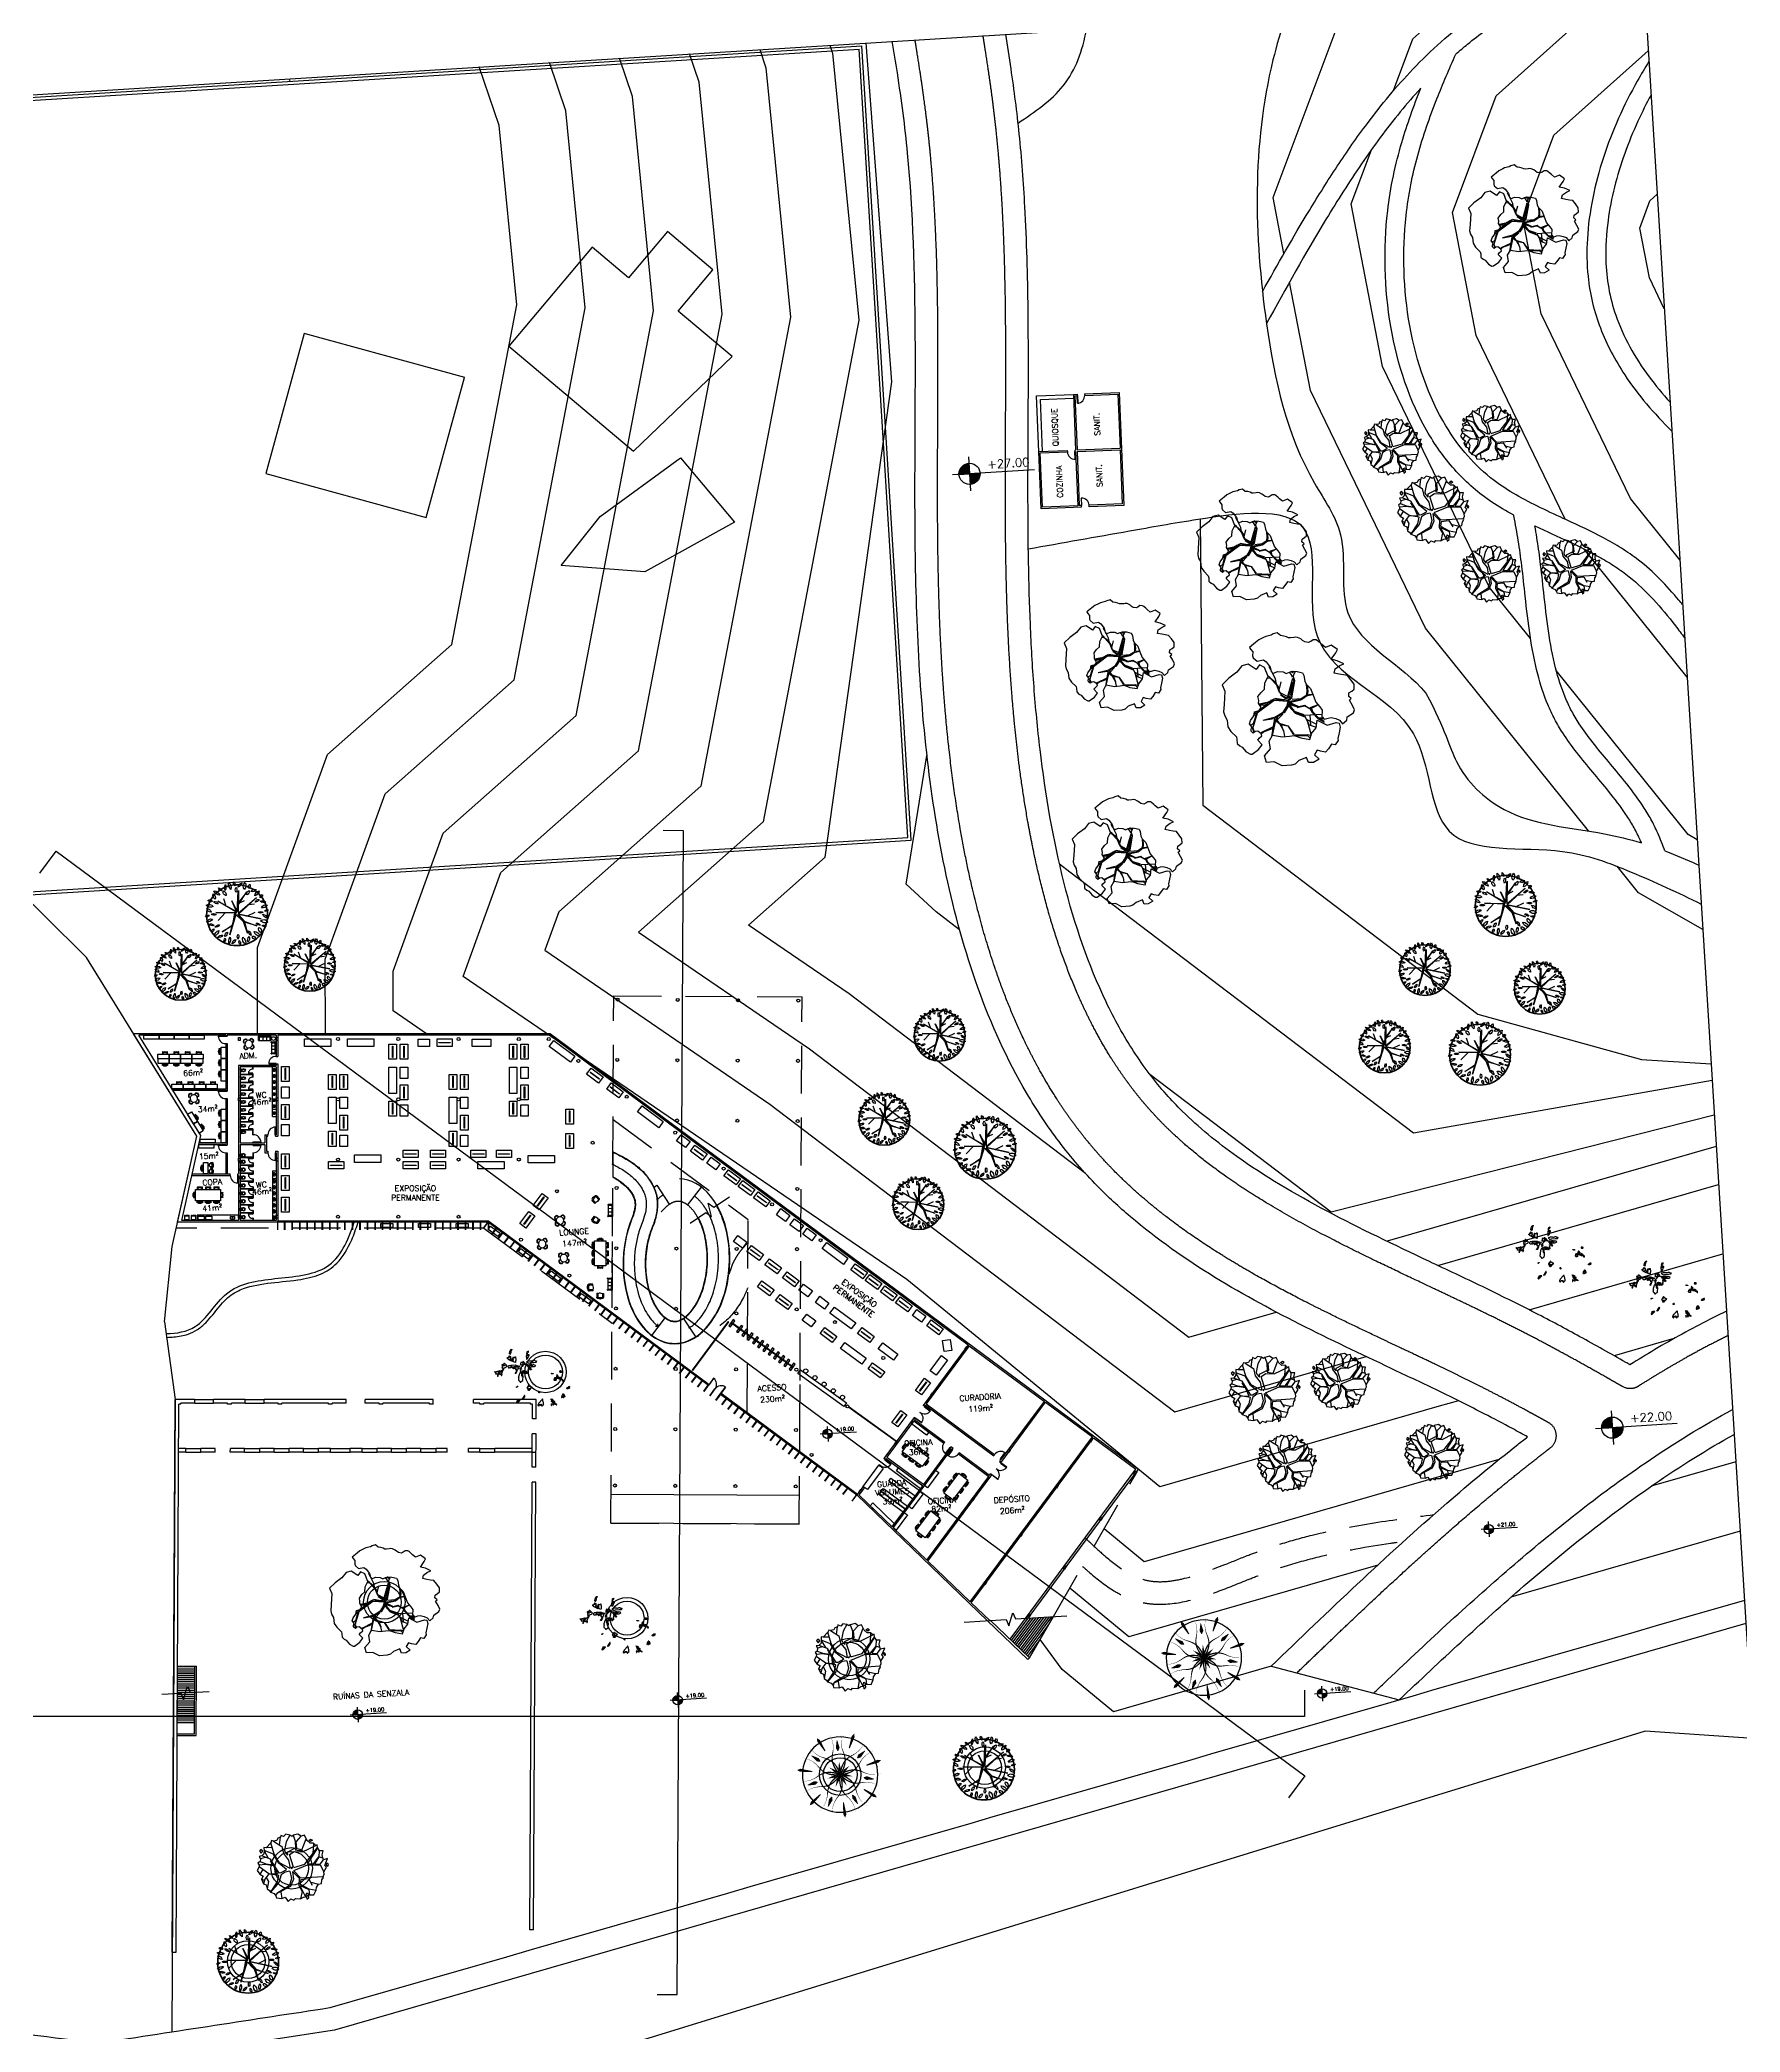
# Model space of a CAD drawing. Header units: millimetres. Extents: x 55520 to 96084, y -58491 to -49645.
# Drawn here: x 60564.5 to 60790.2, y -57655.2 to -57390.8 of the extents above; entities that cross this region are included whole.
import ezdxf
from ezdxf.enums import TextEntityAlignment as Align

# ---------------------------------------------------------------- set-up
doc = ezdxf.new("R2010")
doc.units = ezdxf.units.MM
doc.linetypes.add('HIDDEN', pattern=[9.525, 6.35, -3.175])
for name, color, linetype in [('05_Mobiliário', 1, 'Continuous'), ('Alvenaria Corte', 30, 'Continuous'), ('Alvenaria Vista', 40, 'Continuous'), ('ARQ-COTAS', 1, 'Continuous'), ('ARQ-SÍMBOLOS', 2, 'Continuous'), ('ARQ-TEXTO2', 2, 'Continuous'), ('ARQ-TEXTO3', 3, 'Continuous'), ('Caminhos Principais', 13, 'Continuous'), ('Cinza', 9, 'Continuous'), ('Curvas de Nível', 10, 'Continuous'), ('Edificações', 6, 'Continuous'), ('Esquadrias', 241, 'Continuous'), ('Limite Terreno', 20, 'Continuous'), ('Limites', 250, 'Continuous'), ('Linha Fina', 100, 'Continuous'), ('Mobiliário_cinza', 254, 'Continuous'), ('Pilares', 181, 'Continuous'), ('Projeção', 60, 'HIDDEN'), ('Árvores Existentes', 114, 'Continuous')]:
    doc.layers.add(name, color=color, linetype=linetype)
doc.styles.add('ATTR', font='romans.shx', dxfattribs={"width": 0.8, "height": 0.470416})
doc.styles.add('ROMANS', font='romans.shx')

# ---------------------------------------------------------------- blocks, each defined once
blk = doc.blocks.new('Quiosque e Banheiro')
at = {"layer": 'Alvenaria Corte'}
for p, q in [((50023.93, -44631.27), (50022.12, -44638.44)), ((50024.07, -44631.51), (50022.31, -44638.49)), ((50023.93, -44631.27), (50024.41, -44631.39)), ((50024.07, -44631.51), (50024.37, -44631.58)), ((50024.41, -44631.39), (50024.37, -44631.58)), ((50025.38, -44631.63), (50025.33, -44631.83)), ((50025.33, -44631.83), (50029.6, -44632.9)), ((50025.38, -44631.63), (50029.84, -44632.76)), ((50029.84, -44632.76), (50026.17, -44647.3)), ((50029.6, -44632.9), (50027.84, -44639.88)), ((50015.51, -44644.61), (50017.37, -44637.24)), ((50015.75, -44644.46), (50017.51, -44637.48)), ((50017.37, -44637.24), (50021.05, -44638.17)), ((50017.51, -44637.48), (50021, -44638.37)), ((50022.07, -44638.63), (50020.31, -44645.62)), ((50022.26, -44638.68), (50020.5, -44645.66)), ((50021.05, -44638.17), (50021, -44638.37)), ((50022.02, -44638.42), (50021.97, -44638.61)), ((50021.97, -44638.61), (50022.07, -44638.63)), ((50022.02, -44638.42), (50022.12, -44638.44)), ((50022.26, -44638.68), (50027.79, -44640.08)), ((50022.31, -44638.49), (50027.84, -44639.88)), ((50027.79, -44640.08), (50026.03, -44647.06)), ((50020.74, -44645.93), (50015.51, -44644.61)), ((50020.31, -44645.62), (50015.75, -44644.46)), ((50020.79, -44645.74), (50020.5, -44645.66)), ((50020.74, -44645.93), (50020.79, -44645.74)), ((50021.71, -44646.18), (50021.76, -44645.98)), ((50026.17, -44647.3), (50021.71, -44646.18)), ((50026.03, -44647.06), (50021.76, -44645.98))]:
    blk.add_line(p, q, dxfattribs=at)
at = {"layer": 'Alvenaria Vista'}
for p, q in [((50017.37, -44637.24), (50019.18, -44630.07)), ((50017.85, -44637.36), (50019.54, -44630.67)), ((50019.18, -44630.07), (50023.93, -44631.27)), ((50019.54, -44630.67), (50023.81, -44631.75))]:
    blk.add_line(p, q, dxfattribs=at)
at = {"layer": 'Esquadrias'}
for points in [[(50024.37, -44631.58), (50024.41, -44631.59), (50024.17, -44632.56), (50024.12, -44632.55)], [(50021.97, -44638.61), (50021.92, -44638.6), (50021.68, -44639.57), (50021.73, -44639.58)], [(50020.79, -44645.74), (50020.84, -44645.75), (50021.08, -44644.78), (50021.04, -44644.77)]]:
    blk.add_lwpolyline(points, close=True, dxfattribs=at)
at = {"layer": 'Linha Fina'}
for centre, start, end in [((50024.38, -44631.61), 254.36, 347.2976), ((50021.94, -44638.63), 164.36, 257.2976), ((50020.82, -44645.72), 344.36, 77.2976)]:
    blk.add_arc(centre, 0.975, start, end, dxfattribs=at)
at = {"layer": 'ARQ-TEXTO2', "char_height": 0.75, "attachment_point": 1, "rotation": 75.8288, "style": 'ROMANS'}
for s, insert in [('QUIOSQUE', (50019.37, -44637.13)), ('SANIT.', (50025.07, -44637.34)), ('COZINHA', (50018, -44643.85)), ('SANIT.', (50023.43, -44643.98))]:
    blk.add_mtext(s, dxfattribs=dict(at, insert=insert))
blk = doc.blocks.new('Nível_Planta')
at = {"layer": 'ARQ-SÍMBOLOS', "ltscale": 0.1}
h = blk.add_hatch(color=1, dxfattribs=at)
h.dxf.hatch_style = 1
h.paths.add_polyline_path([(-0.25, 0), (0, 0), (0, 0.25, 0.414214)])
h.paths.add_polyline_path([(0.25, 0), (0, 0), (0, -0.25, 0.414214)])
at = {"layer": 'ARQ-SÍMBOLOS', "color": 1}
for p, q in [((1.535, 0), (-0.4, 0)), ((0, 0.4), (0, -0.4))]:
    blk.add_line(p, q, dxfattribs=at)
at = {"layer": 'ARQ-SÍMBOLOS', "color": 1, "ltscale": 0.1}
blk.add_line((-0.25, 0), (0.25, 0), dxfattribs=at)
at = {"layer": 'ARQ-SÍMBOLOS', "color": 1}
blk.add_circle((0, 0), 0.25, dxfattribs=at)
at = {"layer": 'ARQ-TEXTO2', "style": 'ROMANS'}
blk.add_attdef('NIVEL-ACABADO', text='', height=0.2, dxfattribs=at).set_placement((0.432, 0.034), align=Align.BOTTOM_LEFT)
blk = doc.blocks.new('ARBOL')
at = {"color": 0, "linetype": 'ByBlock'}
for p, q in [((-1.375, 4.169), (-1.336, 4.042)), ((-1.336, 4.131), (-1.358, 4.18)), ((-1.336, 4.042), (-1.347, 3.661)), ((-1.302, 3.638), (-1.336, 4.131)), ((-1.034, 4.388), (-1.216, 4.399)), ((-0.978, 4.411), (-1.203, 4.42)), ((-0.543, 3.996), (-1.034, 4.388)), ((-0.889, 4.31), (-0.907, 4.428)), ((-0.509, 4.007), (-0.889, 4.31)), ((-0.587, 4.074), (-0.58, 4.163)), ((-0.52, 4.03), (-0.529, 4.132)), ((-1.593, 3.281), (-1.837, 3.338)), ((-1.203, 3.549), (-1.65, 3.817)), ((-1.357, 3.282), (-1.614, 3.282)), ((-1.079, 3.416), (-1.604, 3.774)), ((-1.269, 3.327), (-1.593, 3.281)), ((-1.246, 3.327), (-1.48, 3.047)), ((-1.313, 3.315), (-1.48, 3.047)), ((-1.113, 3.416), (-1.269, 3.327)), ((-1.102, 3.37), (-1.246, 3.327)), ((-0.978, 3.405), (-1.203, 3.549)), ((-1.102, 3.37), (-0.967, 3.058)), ((-1.022, 3.292), (-1.079, 3.416)), ((-1.013, 3.448), (-0.912, 3.884)), ((-0.933, 3.013), (-1.013, 3.393)), ((-0.912, 3.047), (-0.978, 3.405)), ((-0.967, 3.437), (-0.9, 3.895)), ((-0.33, 3.169), (-0.543, 3.996)), ((-0.353, 3.494), (-0.509, 4.007)), ((-0.364, 3.572), (-0.3, 3.784)), ((-0.298, 3.448), (-0.353, 3.494)), ((-0.286, 3.136), (-0.341, 3.437)), ((-0.33, 3.505), (-0.263, 3.774)), ((-0.298, 3.471), (-0.236, 3.794)), ((-0.263, 3.136), (-0.298, 3.448)), ((-2.117, 2.466), (-2.284, 2.39)), ((-2.106, 2.444), (-2.191, 2.315)), ((-1.961, 2.935), (-2.139, 2.455)), ((-1.905, 2.924), (-2.117, 2.466)), ((-1.48, 3.047), (-1.906, 2.969)), ((-1.893, 2.935), (-1.502, 3.024)), ((-1.112, 2.578), (-1.413, 2.265)), ((-1.101, 2.567), (-1.357, 2.265)), ((-1.313, 2.265), (-1.044, 2.578)), ((-0.765, 2.712), (-1.112, 2.578)), ((-0.732, 2.667), (-1.101, 2.567)), ((-0.721, 2.678), (-0.944, 2.991)), ((-0.744, 2.756), (-0.933, 3.013)), ((-0.567, 2.667), (-0.921, 2.354)), ((-0.733, 2.802), (-0.912, 3.047)), ((-0.91, 2.399), (-0.687, 2.701)), ((-0.631, 2.678), (-0.91, 2.399)), ((-0.554, 2.666), (-0.744, 2.756)), ((-0.554, 2.666), (-0.733, 2.802)), ((-0.631, 2.589), (-0.709, 2.142)), ((-0.567, 2.667), (-0.698, 2.119)), ((-0.553, 2.477), (-0.653, 2.13)), ((-0.567, 2.667), (-0.33, 3.169)), ((-0.567, 2.667), (-0.286, 3.136)), ((-0.567, 2.667), (-0.497, 2.476)), ((-0.486, 2.733), (-0.509, 2.666)), ((-0.509, 2.666), (-0.465, 2.488)), ((-0.497, 2.476), (0.105, 2.096)), ((-0.465, 2.488), (-0.442, 2.666)), ((-0.442, 2.802), (-0.263, 3.102)), ((-0.442, 2.666), (-0.442, 2.802)), ((-0.441, 2.701), (-0.218, 2.846)), ((-0.43, 2.656), (-0.262, 2.79)), ((-0.419, 2.632), (0.229, 2.13)), ((-0.419, 2.577), (0.083, 2.197)), ((-0.408, 2.465), (-0.419, 2.577)), ((0.071, 2.153), (-0.408, 2.465)), ((-0.385, 2.611), (-0.129, 2.824)), ((0.083, 2.197), (-0.353, 2.476)), ((-0.262, 2.79), (-0.106, 2.846)), ((-0.129, 2.824), (-0.017, 2.824)), ((-0.106, 2.846), (0.24, 2.846)), ((-0.017, 2.824), (0.262, 2.622)), ((0.05, 2.79), (0.285, 2.835)), ((0.207, 2.846), (0.553, 2.98)), ((0.24, 2.846), (0.464, 2.801)), ((0.33, 2.846), (0.565, 2.98)), ((0.464, 2.801), (0.72, 2.822)), ((0.553, 2.98), (0.619, 3.091)), ((0.587, 2.98), (0.695, 3.036)), ((0.848, 2.833), (1.011, 2.846)), ((-1.581, 2.242), (-2.191, 2.315)), ((-1.77, 2.22), (-1.968, 2.002)), ((-1.681, 1.796), (-1.893, 1.628)), ((-1.871, 1.616), (-1.681, 1.751)), ((-1.514, 2.251), (-1.864, 1.941)), ((-1.825, 2.171), (-1.406, 2.041)), ((-1.357, 2.265), (-1.77, 2.22)), ((-1.681, 1.751), (-1.762, 1.589)), ((-1.636, 1.784), (-1.725, 1.6)), ((-1.346, 1.93), (-1.681, 1.796)), ((-1.324, 1.907), (-1.636, 1.784)), ((-1.335, 2.253), (-1.56, 1.588)), ((-1.167, 1.952), (-1.346, 1.93)), ((-1.19, 1.885), (-1.324, 1.907)), ((-1.19, 1.952), (-1.156, 1.616)), ((-0.989, 2.119), (-1.167, 1.963)), ((-1.044, 2.053), (-1.167, 1.952)), ((-1.156, 1.592), (-1.145, 1.941)), ((-0.966, 2.097), (-1.044, 2.053)), ((-0.933, 2.41), (-0.989, 2.119)), ((-0.921, 2.354), (-0.966, 2.097)), ((-0.698, 2.119), (-0.631, 1.84)), ((-0.653, 1.829), (-0.676, 1.661)), ((-0.676, 1.661), (-0.671, 1.632)), ((-0.62, 1.796), (-0.664, 1.673)), ((-0.664, 1.673), (-0.653, 1.631)), ((-0.653, 2.13), (-0.609, 1.862)), ((-0.631, 1.84), (-0.497, 1.762)), ((-0.609, 1.862), (-0.452, 1.784)), ((-0.497, 1.762), (-0.257, 1.692)), ((-0.452, 1.784), (-0.214, 1.71)), ((0.229, 2.13), (0.071, 2.153)), ((0.105, 2.096), (0.318, 2.084)), ((0.261, 2.13), (0.374, 2.13)), ((0.318, 2.084), (0.443, 1.93)), ((0.374, 2.13), (0.51, 2.162)), ((0.429, 2.063), (0.469, 1.983)), ((0.44, 2.063), (0.504, 2.095)), ((-1.795, 1.523), (-1.793, 1.527))]:
    blk.add_line(p, q, dxfattribs=at)
for p, q in [((-0.272, 3.281), (-0.266, 3.278)), ((-0.266, 3.278), (-0.257, 3.276))]:
    blk.add_line(p, q)
at = {"color": 0, "linetype": 'ByBlock', "flags": 128}
for points in [[(-2.006, 4.806), (-1.93, 4.502), (-1.803, 4.292), (-1.567, 4.384), (-1.517, 4.308), (-1.466, 4.165), (-1.382, 4.165), (-1.23, 4.258), (-1.205, 4.359), (-1.23, 4.452), (-1.129, 4.502), (-1.061, 4.477), (-0.969, 4.41), (-0.825, 4.452), (-0.715, 4.359), (-0.597, 4.174), (-0.446, 4.081), (-0.471, 3.887), (-0.386, 3.769), (-0.184, 3.803), (-0.091, 3.752), (0.069, 3.719), (0.179, 3.542), (0.246, 3.356), (0.474, 3.255), (0.668, 3.036), (1.064, 3.028), (1.233, 3.188), (1.115, 3.382), (1.427, 3.592), (1.469, 3.853), (1.301, 4.14), (1.199, 4.536), (1.056, 4.881), (0.769, 4.881), (0.288, 5.109), (0.01, 5.244), (-0.15, 5.261), (-0.344, 5.235), (-0.614, 5.311), (-0.833, 5.269), (-1.12, 5.143), (-1.222, 5.16), (-1.373, 5.21), (-1.508, 5.151), (-1.593, 5.075), (-1.829, 4.999), (-1.981, 4.881), (-2.006, 4.806)], [(-2.06, 1.565), (-2.097, 1.177), (-2.157, 1.08), (-2.327, 1.092), (-2.521, 1.226), (-2.715, 1.359), (-2.8, 1.371), (-2.922, 1.553), (-2.837, 1.686), (-2.958, 1.868), (-3.043, 2.025), (-2.934, 2.207), (-2.837, 2.316), (-2.97, 2.486), (-3.213, 2.377), (-3.249, 2.631), (-3.176, 2.825), (-2.958, 2.825), (-2.958, 3.153), (-3.031, 3.346), (-3.019, 3.504), (-2.897, 3.868), (-2.631, 4.098), (-2.533, 4.401), (-2.255, 4.377), (-2.085, 4.049), (-1.781, 3.977), (-1.599, 3.759), (-1.818, 3.407), (-1.89, 3.141), (-1.939, 2.947), (-2.133, 2.741), (-2.327, 2.425), (-2.133, 2.268), (-1.987, 2.013), (-1.721, 1.856), (-2.06, 1.565)], [(-1.677, 1.613), (-1.791, 1.581), (-1.802, 1.415), (-1.823, 1.29), (-1.937, 1.134), (-2.052, 1.02), (-2.239, 0.957), (-2.166, 0.749), (-2.052, 0.676), (-1.989, 0.385), (-1.896, 0.291), (-1.698, 0.312), (-1.458, 0.343), (-1.427, 0.25), (-1.302, 0.312), (-1.177, 0.25), (-1.156, 0.114), (-1.114, -0.01), (-0.927, -0.073), (-0.708, -0.021), (-0.5, 0.042), (-0.417, 0.187), (-0.323, 0.333), (-0.208, 0.51), (-0.063, 0.406), (-0.01, 0.177), (0, 0), (0.208, 0.198), (0.354, 0.406), (0.531, 0.135), (0.635, 0.021), (0.885, 0.187), (0.885, 0.447), (1.052, 0.531), (1.135, 0.572), (1.26, 0.635), (1.312, 0.676), (1.364, 0.791), (1.333, 0.905), (1.333, 1.009), (1.406, 1.134), (1.5, 1.196), (1.583, 1.238), (1.687, 1.332), (1.729, 1.415), (1.74, 1.477), (1.781, 1.613), (1.812, 1.675), (1.875, 1.737), (1.948, 1.831), (2.01, 1.945), (2.166, 2.029), (2.187, 2.195), (2.177, 2.289), (2.208, 2.518), (2.198, 2.622), (2.187, 2.83), (2.135, 2.996), (2.041, 3.298), (1.958, 3.277), (1.833, 3.236), (1.677, 3.308), (1.594, 3.308), (1.416, 3.215), (1.364, 2.955), (1.25, 2.882), (0.989, 2.809), (0.802, 2.84), (0.708, 2.819), (0.708, 2.601), (0.614, 2.403), (0.51, 2.31), (0.51, 2.164), (0.5, 2.05), (0.417, 1.873), (0.281, 1.685), (0.156, 1.675), (-0.063, 1.727), (-0.198, 1.717), (-0.427, 1.623), (-0.719, 1.633), (-1.021, 1.633), (-1.26, 1.561), (-1.416, 1.519), (-1.656, 1.633), (-1.677, 1.613)]]:
    blk.add_lwpolyline(points, dxfattribs=at)
blk = doc.blocks.new('tree 17')
at = {"color": 0, "linetype": 'ByBlock'}
for p, q in [((-0.15, 0.77), (-0.81, 1.66)), ((-0.81, 1.66), (-0.08, 0.82)), ((-0.22, 1.81), (-0.08, 0.15)), ((-0.03, 0.27), (-0.18, 1.75)), ((-0.18, 1.75), (-0.15, 0.77)), ((-0.1, 0.07), (-1.74, -0.38)), ((-1.74, -0.38), (-0.08, 0.07)), ((-0.08, 0.15), (-1.51, 1.22)), ((-1.51, 1.22), (-0.1, 0.07)), ((-0.89, 0.73), (-1.34, 0.76)), ((-0.72, -0.11), (-1.34, 0.15)), ((-0.08, 0.82), (-0.62, 1.04)), ((-0.08, 0.07), (-0.54, -0.51)), ((-0.43, -0.5), (-0.05, 0.06)), ((-0.05, 0.06), (-0.33, -0.4)), ((-0.33, -0.4), (0.08, 0.06)), ((0.33, 1.07), (-0.03, 0.27)), ((0, 0.19), (1.35, 1.12)), ((1.54, 0.29), (0, 0.19)), ((1.35, 1.12), (0.02, 0.27)), ((0.02, 0.27), (0.33, 1.07)), ((0.08, 0.06), (0.63, -1.4)), ((0.63, -1.4), (0.1, 0.14)), ((0.1, 0.14), (0.44, -0.79)), ((0.15, 0.15), (1.54, 0.29)), ((0.36, -0.68), (0.15, 0.15)), ((0.77, 0.78), (0.91, 1.26)), ((0.86, 0.22), (1.42, -0.3)), ((-0.54, -0.51), (-1.41, -0.88)), ((-1.41, -0.88), (-0.51, -0.55)), ((-0.69, -1.37), (-0.43, -0.5)), ((-0.51, -0.55), (-0.69, -1.37)), ((1.18, -1.16), (0.36, -0.68)), ((0.44, -0.79), (1.18, -1.16))]:
    blk.add_line(p, q, dxfattribs=at)
for points in [[(-1.39, 1.33, 0.363335), (-1.73, 1.69)], [(-1.73, 1.69, 0.363335), (-1.39, 1.33)], [(-1.15, 1.67, 0.420523), (-1.52, 1.79)], [(-1.52, 1.79, 0.420523), (-1.15, 1.67)], [(-1.07, 2.21, 0.45154), (-0.99, 1.9)], [(-0.99, 1.9, 0.45154), (-1.07, 2.21)], [(-1.01, 1.76, 0.408258), (-0.81, 1.45)], [(-0.81, 1.45, 0.408258), (-1.01, 1.76)], [(-0.73, 2.36, 0.375302), (-0.64, 1.85)], [(-0.64, 1.85, 0.375302), (-0.73, 2.36)], [(-0.19, 2.05, 0.30277), (-0.5, 2.35)], [(-0.5, 2.35, 0.30277), (-0.19, 2.05)], [(-0.05, 2.05, 0.340953), (-0.03, 1.67)], [(-0.03, 1.67, 0.340953), (-0.05, 2.05)], [(0.11, 2.46, 0.350689), (0.02, 2.17)], [(0.02, 2.17, 0.350689), (0.11, 2.46)], [(0.48, 2.44, 0.27027), (0.33, 1.92)], [(0.33, 1.92, 0.27027), (0.48, 2.44)], [(0.71, 2.31, 0.218613), (0.77, 1.87)], [(0.77, 1.87, 0.218613), (0.71, 2.31)], [(0.91, 1.84, 0.440076), (0.72, 1.49)], [(0.72, 1.49, 0.440076), (0.91, 1.84)], [(1.25, 2.09, 0.288468), (1.02, 1.85)], [(1.02, 1.85, 0.288468), (1.25, 2.09)], [(1.59, 1.9, 0.268637), (1.17, 1.54)], [(1.17, 1.54, 0.268637), (1.59, 1.9)], [(1.65, 1.67, 0.386862), (1.54, 1.27)], [(1.54, 1.27, 0.386862), (1.65, 1.67)], [(-2.02, 0.17, 0.288328), (-2.33, 0.24)], [(-2.33, 0.24, 0.288328), (-2.02, 0.17)], [(-1.82, 0.44, 0.362144), (-2.27, 0.6)], [(-2.27, 0.6, 0.362144), (-1.82, 0.44)], [(-1.75, 0.92, 0.295875), (-2.18, 0.83)], [(-2.18, 0.83, 0.295875), (-1.75, 0.92)], [(-1.95, 1.39, 0.525994), (-1.77, 1.17)], [(-1.77, 1.17, 0.525994), (-1.95, 1.39)], [(-1.56, 0.12, 0.309468), (-1.93, 0.08)], [(-1.93, 0.08, 0.309468), (-1.56, 0.12)], [(-1.7, 1.06, 0.343163), (-1.38, 0.88)], [(-1.38, 0.88, 0.343163), (-1.7, 1.06)], [(1.65, 1.12, 0.341117), (1.33, 0.91)], [(1.33, 0.91, 0.341117), (1.65, 1.12)], [(1.9, 0.18, 0.326555), (1.54, 0.15)], [(1.54, 0.15, 0.326555), (1.9, 0.18)], [(2.23, 0.87, 0.343561), (1.71, 0.75)], [(1.71, 0.75, 0.343561), (2.23, 0.87)], [(2.07, 1.22, 0.443589), (1.77, 1.12)], [(1.77, 1.12, 0.443589), (2.07, 1.22)], [(2.2, 0.63, 0.38021), (1.89, 0.35)], [(1.89, 0.35, 0.38021), (2.2, 0.63)], [(2.32, 0.02, 0.383832), (2.06, 0.12)], [(2.06, 0.12, 0.383832), (2.32, 0.02)], [(-1.89, -0.05, 0.289447), (-2.23, -0.37)], [(-2.23, -0.37, 0.289447), (-1.89, -0.05)], [(-1.73, -0.51, 0.447347), (-2.23, -0.63)], [(-2.23, -0.63, 0.447347), (-1.73, -0.51)], [(-1.78, -0.86, 0.306984), (-2.08, -0.95)], [(-2.08, -0.95, 0.306984), (-1.78, -0.86)], [(-1.53, -1, 0.414115), (-1.69, -1.4)], [(-1.69, -1.4, 0.414115), (-1.53, -1)], [(-1.37, -0.67, 0.315606), (-1.66, -0.85)], [(-1.66, -0.85, 0.315606), (-1.37, -0.67)], [(-1.18, -1.28, 0.365918), (-1.58, -1.64)], [(-1.58, -1.64, 0.365918), (-1.18, -1.28)], [(-0.76, -1.19, 0.285981), (-0.93, -1.55)], [(-0.93, -1.55, 0.285981), (-0.76, -1.19)], [(0.01, -1.41, 0.328832), (0.04, -1.76)], [(0.04, -1.76, 0.328832), (0.01, -1.41)], [(0.79, -1.2, 0.368927), (0.99, -1.5)], [(0.99, -1.5, 0.368927), (0.79, -1.2)], [(1.53, -1.54, 0.303563), (1.13, -1.41)], [(1.13, -1.41, 0.303563), (1.53, -1.54)], [(1.68, -0.79, 0.340003), (1.34, -0.64)], [(1.34, -0.64, 0.340003), (1.68, -0.79)], [(1.76, -1.42, 0.316942), (1.41, -1.03)], [(1.41, -1.03, 0.316942), (1.76, -1.42)], [(2.13, -0.53, 0.317134), (1.74, -0.65)], [(1.74, -0.65, 0.317134), (2.13, -0.53)], [(1.75, -0.9, 0.40592), (1.94, -1.11)], [(1.94, -1.11, 0.40592), (1.75, -0.9)], [(2.27, -0.35, 0.351781), (1.83, -0.17)], [(1.83, -0.17, 0.351781), (2.27, -0.35)], [(-1.03, -1.61, 0.559657), (-1.26, -1.84)], [(-1.26, -1.84, 0.559657), (-1.03, -1.61)], [(-0.79, -1.62, 0.321275), (-0.68, -2.02)], [(-0.68, -2.02, 0.321275), (-0.79, -1.62)], [(-0.31, -1.65, 0.362047), (-0.48, -2.17)], [(-0.48, -2.17, 0.362047), (-0.31, -1.65)], [(-0.04, -1.88, 0.345907), (-0.11, -2.18)], [(-0.11, -2.18, 0.345907), (-0.04, -1.88)], [(0.21, -1.77, 0.339938), (0.49, -2.07)], [(0.49, -2.07, 0.339938), (0.21, -1.77)], [(0.62, -1.58, 0.235997), (0.72, -2.09)], [(0.72, -2.09, 0.235997), (0.62, -1.58)], [(0.99, -1.63, 0.337084), (1.06, -1.92)], [(1.06, -1.92, 0.337084), (0.99, -1.63)]]:
    blk.add_lwpolyline(points, format="xyb")
at = {"lineweight": 40}
blk.add_circle((0, 0), 2.24, dxfattribs=at)
blk = doc.blocks.new('árvore_media')
for p, q in [((55225.38, -51940.37), (55225.54, -51939.52)), ((55226.59, -51939.35), (55226.15, -51940.06)), ((55226.95, -51939.38), (55227.19, -51940.18)), ((55227.28, -51940.08), (55227.84, -51939.55)), ((55223.73, -51941.65), (55223.2, -51941.76)), ((55224.3, -51941.87), (55223.35, -51941.45)), ((55224.65, -51941.34), (55223.66, -51940.88)), ((55223.66, -51940.91), (55224.06, -51941.73)), ((55224.56, -51940.6), (55223.9, -51940.57)), ((55224.72, -51941.34), (55224.45, -51940.06)), ((55225.18, -51942.38), (55224.65, -51941.34)), ((55225.27, -51942.33), (55224.72, -51941.34)), ((55224.74, -51939.89), (55225.62, -51940.54)), ((55225.62, -51940.54), (55225.76, -51941.34)), ((55225.76, -51941.34), (55226.29, -51942.1)), ((55226.15, -51940.06), (55225.91, -51940.97)), ((55225.91, -51940.97), (55225.96, -51941.19)), ((55225.96, -51941.19), (55226.22, -51941.53)), ((55226.22, -51941.53), (55226.26, -51941.19)), ((55226.26, -51941.19), (55227.15, -51940.8)), ((55226.42, -51941.48), (55226.95, -51941.17)), ((55226.79, -51942.92), (55226.42, -51941.48)), ((55226.95, -51941.17), (55227.87, -51941.28)), ((55227.26, -51940.83), (55227.08, -51941.02)), ((55227.1, -51941.02), (55227.76, -51941.17)), ((55227.17, -51940.8), (55227.19, -51940.12)), ((55227.23, -51940.09), (55227.26, -51940.83)), ((55227.76, -51941.17), (55228.36, -51939.86)), ((55227.87, -51941.28), (55229.38, -51940.66)), ((55228.07, -51942.64), (55229.57, -51940.91)), ((55229.57, -51940.94), (55228.36, -51942.61)), ((55229.15, -51940.4), (55229.02, -51941.53)), ((55229.68, -51941.93), (55229.77, -51941.28)), ((55224.01, -51943.46), (55223, -51942.64)), ((55223.7, -51942.41), (55223.02, -51942.44)), ((55223.37, -51942.95), (55223.02, -51943.46)), ((55223.13, -51942.07), (55223.75, -51942.35)), ((55223.46, -51944.19), (55223.15, -51944.02)), ((55223.53, -51944.02), (55223.37, -51944.53)), ((55224.01, -51943.46), (55223.53, -51944.02)), ((55224.61, -51942.61), (55223.7, -51942.41)), ((55223.7, -51943.85), (55223.93, -51944.33)), ((55223.75, -51942.35), (55224.5, -51942.5)), ((55225.09, -51943.71), (55224.01, -51943.46)), ((55224.04, -51943.46), (55224.96, -51943.54)), ((55225.16, -51943.46), (55224.3, -51941.87)), ((55224.48, -51942.41), (55224.3, -51942.04)), ((55224.5, -51942.5), (55224.48, -51942.41)), ((55224.96, -51943.54), (55224.61, -51942.61)), ((55224.92, -51944.42), (55225.09, -51943.71)), ((55225.36, -51943.68), (55225.05, -51944.5)), ((55225.34, -51943.46), (55225.16, -51943.46)), ((55226, -51943.12), (55225.18, -51942.38)), ((55226.4, -51943.03), (55225.27, -51942.33)), ((55226, -51943.15), (55225.34, -51943.46)), ((55225.82, -51943.4), (55225.36, -51943.68)), ((55226.35, -51943.34), (55225.82, -51943.4)), ((55226.29, -51942.1), (55226.4, -51943)), ((55226.35, -51943.34), (55226.48, -51944.16)), ((55226.64, -51943.37), (55227.32, -51944.16)), ((55226.64, -51943.4), (55226.71, -51944.25)), ((55226.79, -51943.29), (55228.34, -51942.75)), ((55226.79, -51943.32), (55227.48, -51944.14)), ((55226.82, -51942.95), (55228.07, -51942.64)), ((55228.34, -51942.75), (55229.75, -51942.83)), ((55228.36, -51942.61), (55229, -51942.66)), ((55229, -51942.66), (55229.66, -51941.93)), ((55229.66, -51941.93), (55229.15, -51942.66)), ((55229.15, -51942.69), (55229.73, -51942.75)), ((55229.68, -51941.93), (55230.08, -51942.07)), ((55229.73, -51942.75), (55230.13, -51942.3)), ((55229.75, -51942.83), (55230.1, -51943.63)), ((55223.93, -51944.33), (55223.73, -51945.13)), ((55224.06, -51945.55), (55224.9, -51944.42)), ((55225.05, -51944.5), (55224.06, -51945.52)), ((55224.76, -51945.72), (55224.65, -51945.97)), ((55226.22, -51944.9), (55224.76, -51945.69)), ((55226.33, -51945.04), (55224.76, -51945.72)), ((55225.23, -51945.55), (55225.29, -51946.29)), ((55226.48, -51944.16), (55226.22, -51944.9)), ((55226.71, -51944.25), (55226.33, -51945.04)), ((55227.32, -51944.16), (55227.26, -51944.96)), ((55227.26, -51944.96), (55227.57, -51945.64)), ((55227.57, -51945.64), (55227.35, -51946.46)), ((55227.37, -51944.96), (55227.92, -51946.26)), ((55227.39, -51944.98), (55228.32, -51945.47)), ((55227.5, -51944.31), (55227.41, -51944.84)), ((55227.41, -51944.84), (55228.32, -51945.41)), ((55227.48, -51944.14), (55229.99, -51944.14)), ((55227.5, -51944.31), (55228.36, -51944.28)), ((55228.32, -51945.41), (55229.13, -51945.61)), ((55228.32, -51945.47), (55228.36, -51946.06)), ((55228.36, -51944.28), (55228.74, -51945.01)), ((55228.58, -51944.7), (55229.44, -51944.96))]:
    blk.add_line(p, q)
for points in [[(55223.9, -51940.57), (55223.66, -51940.53), (55223.66, -51940.91), (55223.61, -51941.23), (55223.35, -51941.45), (55223.06, -51941.48), (55223.2, -51941.76), (55223.13, -51942.07), (55222.89, -51942.22), (55223.02, -51942.44), (55223, -51942.64), (55222.75, -51943.04), (55223.02, -51943.46), (55223.36, -51943.71), (55223.15, -51944.02), (55223.25, -51944.27), (55223.37, -51944.53), (55223.66, -51944.66), (55223.73, -51945.13), (55223.97, -51945.33), (55224.06, -51945.52), (55224.46, -51945.69), (55224.65, -51945.97), (55224.68, -51946.18), (55225.29, -51946.29), (55225.65, -51946.18), (55225.95, -51946.68), (55226.26, -51946.4), (55226.61, -51946.57), (55226.78, -51946.4), (55227.35, -51946.46), (55227.69, -51946.29), (55227.92, -51946.26), (55228.08, -51945.83), (55228.36, -51946.06), (55228.85, -51946.11), (55229.13, -51945.61), (55229.18, -51945.3), (55229.44, -51944.96), (55229.76, -51944.91), (55229.84, -51944.49), (55230.03, -51944.27), (55229.99, -51944.14), (55230.12, -51943.88), (55230.1, -51943.63), (55230.42, -51943.14), (55230.26, -51942.93), (55230.61, -51942.19), (55230.13, -51942.3), (55230.08, -51942.07), (55230.03, -51941.73), (55230.17, -51941.3), (55229.77, -51941.28), (55229.57, -51940.91), (55229.54, -51940.6), (55229.38, -51940.66), (55229.15, -51940.4), (55228.77, -51940.38), (55228.46, -51940.07), (55228.36, -51939.86), (55228.21, -51939.46), (55227.84, -51939.55), (55227.5, -51939.29), (55226.95, -51939.38), (55226.81, -51939.5), (55226.59, -51939.35), (55226.15, -51939.22), (55225.9, -51939.46), (55225.59, -51939.32), (55225.54, -51939.52), (55225.24, -51939.61), (55225.12, -51939.85), (55224.74, -51939.89), (55224.55, -51939.82), (55224.45, -51940.06)], [(55223.28, -51940.74), (55223.14, -51940.91), (55223.3, -51941.16), (55223.5, -51940.95)], [(55228.65, -51940.06), (55228.87, -51939.92), (55229.05, -51940.06), (55228.85, -51940.2)], [(55226.66, -51942.92), (55226.55, -51942.95), (55226.53, -51943.03), (55226.62, -51943)], [(55230.5, -51942.68), (55230.42, -51942.86), (55230.59, -51943.04), (55230.67, -51942.86)], [(55228.24, -51946.12), (55228.02, -51946.26), (55228.04, -51946.55), (55228.26, -51946.38)]]:
    blk.add_lwpolyline(points, close=True)
at = {"style": 'ATTR', "width": 0.8, "flags": 9}
blk.add_attdef('ESTCODE', (55226.66, -51942.92), '', height=0.0000158, dxfattribs=at)
blk = doc.blocks.new('tree 24')
at = {"flags": 128}
for points in [[(-1.1, 2.65, 0, 0.2, 0), (-1.02, 2.46, 0.2, 0.07, 0), (-0.71, 1.71, 0, 0, 0)], [(0, 0, 0.1, 0.0832, -0.09359), (-0.34, 0.63, 0.0832, 0.07, -0.120632), (-0.38, 1.18, 0.07, 0.0494, -0.042982), (-0.3, 1.5, 0.0494, 0.03, 0.045506), (-0.22, 1.8, 0.03, 0.0165, 0.065495), (-0.21, 2.23, 0.0165, 0, 0.053115), (-0.32, 2.75, 0, 0, 0)], [(0, 0, 0.1, 0.0832, 0.09359), (0.38, 0.6, 0.0832, 0.07, 0.120632), (0.46, 1.15, 0.07, 0.0494, 0.042982), (0.4, 1.47, 0.0494, 0.03, -0.045506), (0.35, 1.78, 0.03, 0.0165, -0.065495), (0.37, 2.21, 0.0165, 0, -0.053115), (0.52, 2.72, 0, 0, 0)], [(0, 0, 0.1, 0.0832, -0.09359), (-0.7, 0.12, 0.0832, 0.07, -0.120632), (-1.16, 0.44, 0.07, 0.0494, -0.042982), (-1.36, 0.7, 0.0494, 0.03, 0.045506), (-1.54, 0.95, 0.03, 0.0165, 0.065495), (-1.87, 1.23, 0.0165, 0, 0.053115), (-2.34, 1.47, 0, 0, 0)], [(-1.2, 1.02, 0.05, 0.25, 0), (-1.36, 1.15, 0.25, 0.04, 0), (-1.74, 1.47, 0, 0, 0)], [(0, 0, 0.1, 0.0832, 0.09359), (-0.23, 0.67, 0.0832, 0.07, 0.120632), (-0.61, 1.08, 0.07, 0.0494, 0.042982), (-0.9, 1.23, 0.0494, 0.03, -0.045506), (-1.17, 1.38, 0.03, 0.0165, -0.065495), (-1.5, 1.67, 0.0165, 0, -0.053115), (-1.8, 2.1, 0, 0, 0)], [(0.05, 1.58, 0.05, 0.25, 0), (0.05, 1.78, 0.25, 0.04, 0), (0.07, 2.28, 0, 0, 0)], [(0, 0, 0.1, 0.0832, -0.09359), (0.28, 0.66, 0.0832, 0.07, -0.120632), (0.69, 1.03, 0.07, 0.0494, -0.042982), (0.99, 1.17, 0.0494, 0.03, 0.045506), (1.27, 1.29, 0.03, 0.0165, 0.065495), (1.61, 1.55, 0.0165, 0, 0.053115), (1.95, 1.96, 0, 0, 0)], [(0, 0, 0.1, 0.0832, 0.09359), (0.71, 0.07, 0.0832, 0.07, 0.120632), (1.19, 0.35, 0.07, 0.0494, 0.042982), (1.4, 0.6, 0.0494, 0.03, -0.045506), (1.61, 0.84, 0.03, 0.0165, -0.065495), (1.96, 1.09, 0.0165, 0, -0.053115), (2.45, 1.29, 0, 0, 0)], [(1.39, 2.51, 0, 0.2, 0), (1.29, 2.33, 0.2, 0.07, 0), (0.9, 1.62, 0, 0, 0)], [(1.26, 0.95, 0.05, 0.25, 0), (1.42, 1.07, 0.25, 0.04, 0), (1.82, 1.37, 0, 0, 0)], [(-2.76, 0.79, 0, 0.2, 0), (-2.56, 0.73, 0.2, 0.07, 0), (-1.78, 0.51, 0, 0, 0)], [(0, 0, 0.1, 0.0832, 0.09359), (-0.67, 0.24, 0.0832, 0.07, 0.120632), (-1.22, 0.2, 0.07, 0.0494, 0.042982), (-1.53, 0.07, 0.0494, 0.03, -0.045506), (-1.81, -0.06, 0.03, 0.0165, -0.065495), (-2.24, -0.13, 0.0165, 0, -0.053115), (-2.76, -0.1, 0, 0, 0)], [(0, 0, 0.1, 0.0832, -0.09359), (-0.53, -0.47, 0.0832, 0.07, -0.120632), (-1.06, -0.63, 0.07, 0.0494, -0.042982), (-1.4, -0.62, 0.0494, 0.03, 0.045506), (-1.71, -0.61, 0.03, 0.0165, 0.065495), (-2.13, -0.7, 0.0165, 0, 0.053115), (-2.61, -0.92, 0, 0, 0)], [(0, 0, 0.1, 0.0832, 0.09359), (-0.61, -0.37, 0.0832, 0.07, 0.120632), (-0.92, -0.83, 0.07, 0.0494, 0.042982), (-1, -1.15, 0.0494, 0.03, -0.045506), (-1.09, -1.45, 0.03, 0.0165, -0.065495), (-1.29, -1.83, 0.0165, 0, -0.053115), (-1.64, -2.22, 0, 0, 0)], [(0, 0, 0.1, 0.0832, -0.09359), (0.03, -0.71, 0.0832, 0.07, -0.120632), (-0.17, -1.23, 0.07, 0.0494, -0.042982), (-0.38, -1.48, 0.0494, 0.03, 0.045506), (-0.58, -1.72, 0.03, 0.0165, 0.065495), (-0.78, -2.1, 0.0165, 0, 0.053115), (-0.91, -2.61, 0, 0, 0)], [(-0.21, -0.04, 0, 0.15, 0), (-0.42, -0.08, 0.15, 0, 0), (-0.84, -0.17, 0, 0, 0)], [(-0.16, 0.14, 0, 0.15, 0), (-0.33, 0.27, 0.15, 0, 0), (-0.66, 0.55, 0, 0, 0)], [(0, 0, 0.1, 0.0832, 0.09359), (-0.09, -0.71, 0.0832, 0.07, 0.120632), (0.08, -1.24, 0.07, 0.0494, 0.042982), (0.27, -1.5, 0.0494, 0.03, -0.045506), (0.46, -1.76, 0.03, 0.0165, -0.065495), (0.63, -2.15, 0.0165, 0, -0.053115), (0.71, -2.67, 0, 0, 0)], [(0.01, 0.21, 0, 0.15, 0), (0.01, 0.43, 0.15, 0, 0), (0.02, 0.86, 0, 0, 0)], [(0, 0, 0.1, 0.0832, -0.09359), (0.68, 0.19, 0.0832, 0.07, -0.120632), (1.23, 0.11, 0.07, 0.0494, -0.042982), (1.53, -0.05, 0.0494, 0.03, 0.045506), (1.8, -0.19, 0.03, 0.0165, 0.065495), (2.22, -0.29, 0.0165, 0, 0.053115), (2.75, -0.3, 0, 0, 0)], [(0, 0, 0.1, 0.0832, -0.09359), (0.58, -0.42, 0.0832, 0.07, -0.120632), (0.85, -0.9, 0.07, 0.0494, -0.042982), (0.92, -1.22, 0.0494, 0.03, 0.045506), (0.98, -1.53, 0.03, 0.0165, 0.065495), (1.15, -1.92, 0.0165, 0, 0.053115), (1.48, -2.34, 0, 0, 0)], [(0, 0, 0.1, 0.0832, 0.09359), (0.5, -0.51, 0.0832, 0.07, 0.120632), (1.02, -0.71, 0.07, 0.0494, 0.042982), (1.35, -0.72, 0.0494, 0.03, -0.045506), (1.66, -0.74, 0.03, 0.0165, -0.065495), (2.07, -0.85, 0.0165, 0, -0.053115), (2.53, -1.11, 0, 0, 0)], [(0.17, 0.13, 0, 0.15, 0), (0.34, 0.26, 0.15, 0, 0), (0.69, 0.52, 0, 0, 0)], [(0.21, -0.05, 0, 0.15, 0), (0.41, -0.11, 0.15, 0, 0), (0.84, -0.21, 0, 0, 0)], [(2.83, 0.48, 0, 0.2, 0), (2.63, 0.45, 0.2, 0.07, 0), (1.83, 0.31, 0, 0, 0)], [(-2.34, -1.66, 0, 0.2, 0), (-2.17, -1.54, 0.2, 0.07, 0), (-1.51, -1.08, 0, 0, 0)], [(-1.55, -0.3, 0.05, 0.25, 0), (-1.74, -0.34, 0.25, 0.04, 0), (-2.23, -0.44, 0, 0, 0)], [(-0.73, -1.4, 0.05, 0.25, 0), (-0.82, -1.58, 0.25, 0.04, 0), (-1.05, -2.02, 0, 0, 0)], [(-0.1, -0.19, 0, 0.15, 0), (-0.2, -0.38, 0.15, 0, 0), (-0.39, -0.77, 0, 0, 0)], [(0.09, -0.19, 0, 0.15, 0), (0.18, -0.39, 0.15, 0, 0), (0.35, -0.79, 0, 0, 0)], [(0.64, -1.44, 0.05, 0.25, 0), (0.72, -1.62, 0.25, 0.04, 0), (0.93, -2.08, 0, 0, 0)], [(2.14, -1.91, 0, 0.2, 0), (1.99, -1.77, 0.2, 0.07, 0), (1.38, -1.23, 0, 0, 0)], [(1.53, -0.4, 0.05, 0.25, 0), (1.72, -0.45, 0.25, 0.04, 0), (2.2, -0.57, 0, 0, 0)], [(-0.16, -2.87, 0, 0.2, 0), (-0.15, -2.66, 0.2, 0.07, 0), (-0.1, -1.85, 0, 0, 0)]]:
    blk.add_lwpolyline(points, format="xyseb", dxfattribs=at)
blk.add_circle((0, 0), 2.5)
blk = doc.blocks.new('tree top 2_cad-block.com')
at = {"color": 0}
for points in [[(-1845, 1069), (-1847, 1084, -0.0888148), (-1845, 1113), (-1816, 1209, -0.089515), (-1760, 1319, -0.039705), (-1714, 1370), (-1682, 1362), (-1680, 1351, 0.1360802), (-1671, 1336), (-1687, 1332, 0.4657322), (-1697, 1311, -0.5628321), (-1700, 1307, 0.4668338), (-1711, 1297, -0.5817075), (-1715, 1294, 0.8145472), (-1727, 1279, -0.7340543), (-1734, 1267, 0.6432711), (-1748, 1250, -0.1623287), (-1743, 1216, -0.3766121), (-1756, 1205, 0.4197182), (-1769, 1193, 0.180092), (-1763, 1175, -0.2678467), (-1759, 1151, 0.0235323), (-1774, 1106, 0.2078867), (-1770, 1078), (-1783, 1074, 0.5005939), (-1797, 1042, -1.2686227), (-1804, 1040, -0.0101597), (-1805, 1066, 0.5889608), (-1830, 1080, 0.2520972), (-1838, 1066, -0.6018371), (-1845, 1069, -0.7184847)], [(-2521, -35), (-2642, -157, -0.0890086), (-2704, -201, -0.0961625), (-2788, -221, -0.1232156), (-2815, -216, -0.2232863), (-2832, -195), (-2820, -195, 0.076603), (-2800, -190, 0.8998294), (-2803, -178, -1.0380912), (-2803, -175, 0.9868107), (-2804, -164, -0.5444537), (-2808, -158, 0.4328057), (-2811, -153, -0.37258), (-2825, -130, 0.5590721), (-2838, -119, -0.2503733), (-2846, -118, 0.0279978), (-2881, -93, 0.0320506), (-2921, -71), (-2893, -56, 0.1880264), (-2871, -32, -0.8846222), (-2865, -33, 0.5084994), (-2842, -54, -0.1675556), (-2816, -57, 0.3711434), (-2785, -49, -0.522163), (-2758, -49, 0.955418), (-2741, -38, -1.6107113), (-2726, -37, 0.5234518), (-2718, -51, -0.2122453), (-2683, -68, 0.2555192), (-2651, -81, 0.1656774), (-2632, -71, 0.1410107), (-2623, -55, 0.6427079), (-2631, -49, -0.6781609), (-2639, -42, -0.4723062), (-2631, -38, 1.0104854), (-2623, -24, -0.4558183), (-2626, -9, -0.6194846), (-2620, -10, 0.8275703), (-2606, -9, -0.6593286), (-2587, -3, 0.6391992), (-2574, 1, -1.1218141), (-2563, -2, 0.1984541), (-2563, -12, -0.6212835), (-2566, -16, 0.9654746), (-2572, -36, -0.3542217), (-2567, -44, -0.4150768), (-2573, -49, 0.6549973), (-2582, -65, 0.2434178), (-2567, -72, 0.2783374), (-2555, -65, -0.0801501), (-2534, -36, -0.3729666), (-2521, -35, -0.7813375)], [(-2298, 149), (-2279, 158, -0.0641627), (-2238, 173, 0.1029258), (-2134, 218, -0.0012253), (-2060, 270), (-2122, 356), (-2166, 342, 0.0312291), (-2281, 297, -0.5468664), (-2289, 302, -0.3522141), (-2283, 309), (-2128, 366), (-2151, 392, 0.0621445), (-2222, 455, -0.0041832), (-2238, 466), (-2240, 460, -0.4752738), (-2249, 456, 0.0147312), (-2263, 462), (-2257, 450, -0.1801425), (-2256, 430, -0.5221031), (-2277, 423, 0.0063668), (-2297, 438), (-2296, 428, -0.1054688), (-2298, 392, -0.5861965), (-2314, 388, 0.58716), (-2319, 387, -0.1256017), (-2329, 369, -0.6125551), (-2348, 375, 0.45834), (-2354, 378, -0.3314998), (-2372, 384), (-2376, 376, -0.4925465), (-2398, 375, 0.393664), (-2409, 376), (-2393, 363, 0.2000121), (-2385, 361, -0.5064324), (-2374, 349, 0.9494605), (-2366, 347, -0.7382551), (-2349, 347, 0.4413854), (-2343, 344, -0.1217148), (-2330, 346, -0.3363445), (-2327, 342, 0.6524899), (-2323, 341, -0.7019602), (-2310, 337, -0.1773692), (-2315, 321, -0.5395515), (-2323, 321, 0.6087793), (-2328, 321, -0.1726816), (-2339, 310, -0.5080936), (-2351, 317, 0.1484901), (-2354, 325, 0.5719314), (-2361, 324, -0.134437), (-2371, 310, 0.1042936), (-2381, 297, 0.4360199), (-2378, 287, -0.7971485), (-2380, 272, 0.5570891), (-2386, 261, 0.2324154), (-2375, 253, -0.7672249), (-2373, 237, -0.1751022), (-2384, 237, 1.1730552), (-2385, 228, -1.4226731), (-2390, 214, 0.3745724), (-2395, 214, 0.518418), (-2395, 210, -0.7241294), (-2397, 194, 0.5845703), (-2401, 182, -0.2628245), (-2400, 172, 0.3851627), (-2398, 169, 0.1121709), (-2387, 167), (-2348, 160), (-2325, 155, -0.0111197), (-2298, 149, 0.3768776)], [(-1788, 607), (-1746, 639, -0.0978742), (-1697, 662, -0.128018), (-1675, 662, -0.3073786), (-1658, 643), (-1656, 619), (-1665, 617, 0.2953204), (-1675, 604, -0.1821223), (-1677, 600, 0.4948838), (-1677, 593, -0.1954535), (-1665, 576, -0.0803164), (-1664, 568, 0.2782458), (-1656, 549), (-1788, 607), (-1879, 663, -0.0971124), (-2017, 789), (-2010, 796, 0.4113214), (-2010, 805, -0.5002552), (-2009, 813), (-2003, 807, 1.1227601), (-1988, 825, -0.7438064), (-1986, 830, -0.311104), (-1973, 821, 0.5149116), (-1953, 816, -0.3137906), (-1946, 816, 0.452196), (-1930, 822, 0.4101434), (-1947, 863, -0.969955), (-1945, 869, -0.0632903), (-1909, 851, 0.3558058), (-1888, 853, 0.5108276), (-1890, 866, -0.1083597), (-1903, 877, -1.1771881), (-1898, 880, 0.3313886), (-1879, 867, 0.5828312), (-1873, 880, 0.1540492), (-1902, 904, -0.894376), (-1901, 907, 0.1297655), (-1872, 911, 0.905698), (-1877, 930, -1.1243401), (-1878, 936, 0.426186), (-1866, 947, -1.2828614), (-1863, 946, 0.3545521), (-1859, 923, 0.2960964), (-1829, 918, -0.551146), (-1818, 911, -0.351024), (-1827, 900, -0.2209743), (-1832, 901, 0.6004655), (-1858, 889, 0.5502234), (-1843, 878, 0.0152474), (-1824, 886, 0.362883), (-1819, 896, -0.4519835), (-1815, 902, -0.2146348), (-1792, 895, -0.3129134), (-1788, 877, -0.3818867), (-1794, 874, 0.3179798), (-1813, 867, 0.1321133), (-1825, 833, 0.618764), (-1819, 830, -0.3588635), (-1806, 828, -0.3046051), (-1805, 822, 0.6029985), (-1803, 819, -0.442928), (-1781, 803, 0.2615743), (-1774, 791, -0.8055215), (-1775, 783, 0.1407991), (-1790, 780, 0.1817606), (-1798, 770, 0.2070166), (-1797, 758, -0.1184591), (-1792, 740, -0.2172553), (-1800, 723, 0.6278138), (-1796, 710, -0.409067), (-1785, 695, -0.6792317), (-1792, 694, 0.2537093), (-1803, 699, -0.3305944), (-1806, 702, 0.9280435), (-1814, 700, -0.6310562), (-1820, 696, -0.0309771), (-1825, 699, 0.530217), (-1835, 695, -0.5326488), (-1845, 691, 0.0979406), (-1859, 698, 0.1263509), (-1880, 698, 0.7907453), (-1880, 689, -0.1463997), (-1847, 671, -0.6802053), (-1851, 661, 0.0322211), (-1875, 660)], [(-1716, 178), (-1596, 173, 0.0391797), (-1533, 175, 0.0258852), (-1289, 215, -0.2676897), (-1279, 212, -0.08339), (-1271, 200, 0.702426), (-1261, 200, -0.583324), (-1255, 202, 0.0919468), (-1249, 197, 0.6366668), (-1242, 203, -0.1020233), (-1242, 216), (-1234, 212, 0.1775075), (-1222, 211), (-1230, 200, 0.2426834), (-1239, 151), (-1260, 173), (-1260, 179, 0.1500916), (-1263, 190, 0.2208688), (-1271, 196, -0.1092321), (-1285, 201, 0.6351344), (-1294, 196, 0.0165574), (-1292, 183), (-1299, 189, 0.8832326), (-1320, 173, 0.0850943), (-1312, 164), (-1323, 167, 0.9733571), (-1332, 138, -0.1065405), (-1314, 126), (-1334, 127, 1.2350181), (-1328, 98, -0.5171403), (-1321, 92, -0.2463457), (-1325, 83, 0.5544228), (-1322, 57, -0.340995), (-1318, 47), (-1365, 24, -0.0076053), (-1468, -26, -0.5281917), (-1477, -21, -0.0717228), (-1476, -10), (-1465, -7, 0.9067743), (-1467, 16, 0.0687199), (-1497, 12, -0.620262), (-1504, 19, -0.2748983), (-1489, 30, 0.8524007), (-1487, 62, 0.1084811), (-1527, 62, -0.9733529), (-1530, 75, 0.8107524), (-1533, 112, 0.1954413), (-1558, 105, -1.1287238), (-1560, 110, 0.4275762), (-1551, 134, 0.5336135), (-1574, 137, -0.1626712), (-1597, 124, 0.2543295), (-1610, 114, -0.5309186), (-1623, 111, 0.858905), (-1648, 92, -0.4914229), (-1660, 65, -0.602763), (-1676, 83, -0.145022), (-1663, 100, 0.3744642), (-1660, 115, -0.6730883), (-1648, 130, 0.9702282), (-1641, 150, 0.1714486), (-1692, 151, -0.6567947), (-1716, 178, -1.9565204)], [(-1708, 671), (-1699, 673, -0.0944696), (-1677, 674, 0.0451012), (-1669, 674, 0.4897826), (-1665, 680, -0.0584458), (-1670, 710, 0.2922658), (-1680, 723, 0.33801), (-1706, 715, 0.1664054), (-1711, 697, 0.041311), (-1708, 671, 0.824584)], [(-1460, 839), (-1449, 686, -0.0880999), (-1454, 634, 0.0566591), (-1479, 485), (-1607, 527), (-1637, 685), (-1619, 692, 0.2730755), (-1610, 704, 0.4263509), (-1615, 709, 0.1545401), (-1635, 704), (-1632, 713), (-1619, 715, 0.2694917), (-1605, 727, 0.5355493), (-1613, 737, 0.0936261), (-1631, 732), (-1627, 740, 0.2682835), (-1628, 758, 0.5646656), (-1644, 757), (-1641, 767, 0.7272871), (-1650, 773, -1.6785185), (-1651, 777, 0.2069037), (-1632, 778, 0.8583424), (-1637, 791, -0.9215858), (-1638, 797, 0.1825954), (-1630, 805, 0.479196), (-1634, 816, -0.635433), (-1636, 825), (-1627, 818, -0.1477411), (-1620, 807, 0.5755492), (-1607, 804, 0.3824742), (-1606, 821, 0.1877416), (-1629, 833, -0.7887156), (-1629, 835, 0.1915233), (-1616, 847, -0.517478), (-1610, 848, -0.1113428), (-1598, 828, 0.3503355), (-1581, 817, -0.0668846), (-1551, 816, 0.7158722), (-1541, 832, -0.5055995), (-1540, 838, -0.421765), (-1532, 835, 0.1874763), (-1508, 811, 0.6315543), (-1492, 824, 0.2511158), (-1514, 847, -0.9447193), (-1513, 851, 0.126923), (-1475, 853, -0.5977669), (-1460, 839, 0.8439111)], [(-918, 375), (-904, 379, -0.1462754), (-875, 377, 0.0261025), (-840, 366, 0.7517321), (-838, 370), (-865, 397, 0.0199993), (-971, 496, 0.213727), (-1003, 505, 0.6266888), (-1004, 500), (-945, 414), (-918, 375)], [(-627, 111), (-549, 83), (-547, 74, 0.3467913), (-540, 68), (-545, 56, 0.2049483), (-544, 31, 0.3868267), (-535, 27, 0.1082969), (-519, 37), (-535, 19, 0.7150714), (-521, -6, 0.2259886), (-498, 10, -1.0633544), (-493, 7, -0.176207), (-516, -8, 1.02865), (-510, -29, -0.8848716), (-504, -41, 1.2376605), (-490, -57, -0.1481279), (-468, -39, -1.2513496), (-466, -50, 0.3197457), (-480, -59, -0.4017919), (-521, -77, -0.3283462), (-533, -60, 0.5854544), (-552, -48, -0.7209368), (-567, -34, 0.3518152), (-575, -3, 0.0295062), (-603, 16, -1.2079974), (-597, 23, 0.8358174), (-587, 28, 0.2749729), (-617, 55), (-620, 71, 0.0281474), (-627, 111, -2.9463153)], [(-2455, -327), (-2428, -250, 0.1546492), (-2428, -230, 0.0203162), (-2433, -215), (-2483, -274), (-2479, -277, -0.4489073), (-2478, -289, 0.3941596), (-2477, -295, -0.2666999), (-2475, -304, 0.4630503), (-2470, -310, -0.4334486), (-2465, -317, 0.5436149), (-2455, -327, -0.3074162)], [(-1468, -121), (-1447, -154, -0.410895), (-1449, -161), (-1486, -198, 0.1532465), (-1495, -218, -0.0666617), (-1503, -242, 0.0024741), (-1512, -262), (-1522, -251, 0.1493205), (-1548, -237, -0.2731572), (-1559, -227), (-1540, -220, 0.1917685), (-1531, -212, -0.3886234), (-1523, -210, 0.5154797), (-1515, -205, -0.2749296), (-1510, -198, 0.3850709), (-1504, -184), (-1499, -181, 0.6026237), (-1499, -170, -0.6702904), (-1498, -161, -0.1605484), (-1487, -161, 0.2245122), (-1483, -150, -0.3380293), (-1480, -147, 0.0031619), (-1470, -144, 0.21648), (-1468, -121, -1.4948685)], [(-1396, -33), (-1467, -68), (-1453, -97), (-1429, -132), (-1409, -90, 0.0547396), (-1391, -41, 0.3982078), (-1396, -33, 1.0402745)], [(-770, -1327), (-713, -1304), (-590, -1296), (-526, -1260, -0.054713), (-481, -1240, 0.5147607), (-480, -1236), (-506, -1219), (-514, -1220), (-520, -1221, 0.341554), (-526, -1227, -0.9562578), (-539, -1226, 0.3775739), (-544, -1219, -0.1252622), (-560, -1212, -0.3451817), (-564, -1199, 0.4399439), (-568, -1190, -0.4372377), (-575, -1172), (-636, -1149, 0.1465021), (-654, -1147), (-675, -1151, -0.196547), (-690, -1148), (-729, -1132, 0.3752895), (-752, -1139), (-757, -1155), (-750, -1164, 0.5553929), (-747, -1164, -0.7916161), (-736, -1168, -0.2974615), (-738, -1171, 0.6758088), (-738, -1174, -0.3929509), (-735, -1181, -0.3703968), (-739, -1183, 0.7160636), (-740, -1185, -0.6282639), (-743, -1193, 0.5131683), (-745, -1196, -0.5332072), (-751, -1205, 0.2993089), (-762, -1212, -0.679189), (-772, -1211, 0.7401701), (-774, -1211, -0.9447357), (-780, -1210, -0.1317429), (-778, -1204, -0.3445443), (-775, -1203, 0.4998713), (-773, -1202, 0.2410119), (-774, -1198, -0.3164561), (-776, -1187), (-783, -1196, -0.1337991), (-807, -1217, 0.1876907), (-832, -1243), (-827, -1250, 0.2911255), (-822, -1251, -0.7066992), (-819, -1257, 0.5555419), (-818, -1259, -0.3475486), (-815, -1263, 0.48264), (-813, -1264, -1.3941192), (-813, -1272, 0.1626069), (-822, -1271, 0.7184905), (-822, -1275, -0.4333456), (-820, -1281, -0.149293), (-824, -1285), (-819, -1286, -0.535485), (-816, -1292, 0.3003219), (-816, -1295, 0.6370643), (-812, -1295, -0.2439192), (-809, -1291, -0.5033236), (-807, -1293), (-805, -1291, -0.5081991), (-800, -1292, -0.303598), (-801, -1295, 0.3579568), (-801, -1295, 0.5593764), (-799, -1295, -0.2207996), (-794, -1291, -0.560543), (-792, -1293, -0.1393082), (-794, -1296), (-792, -1295, 0.1675718), (-790, -1293, -1.0229206), (-788, -1294, -0.1820123), (-789, -1296), (-788, -1296), (-786, -1294, 0.2528945), (-786, -1293, -0.8950421), (-784, -1292, -0.2218263), (-784, -1296, 0.4253828), (-784, -1297, 0.0602723), (-777, -1299, -0.4933094), (-773, -1306, 0.0043022), (-777, -1315, 0.5033288), (-770, -1327, -1.5652264)], [(-753, -1340), (-714, -1325, -0.0921855), (-694, -1321), (-616, -1320, -0.3701362), (-612, -1323, -0.2593577), (-613, -1328), (-650, -1384, -0.0149919), (-674, -1418, -0.2391573), (-702, -1432), (-744, -1433), (-737, -1426, 0.8480829), (-745, -1415, -0.2453097), (-754, -1414, -0.1818071), (-763, -1403, 0.5284615), (-769, -1402), (-765, -1398, 0.4981628), (-767, -1391, -0.7230754), (-767, -1388, -0.1829883), (-760, -1389, 0.3421269), (-754, -1389, 0.5780421), (-757, -1377), (-745, -1374, -0.0829285), (-733, -1373, 0.7106465), (-729, -1365, 0.2930938), (-745, -1362), (-740, -1359, 1.0444741), (-746, -1349, 0.0456815), (-746, -1349, 0.7127287), (-753, -1340, 2.6636827)], [(-695, -1064), (-682, -1064, -0.2674555), (-677, -1067), (-654, -1118, -0.4046312), (-658, -1131), (-680, -1136, -0.1838448), (-686, -1135), (-726, -1118), (-721, -1113), (-713, -1112, 0.6492354), (-710, -1101, -0.954379), (-707, -1098, 0.4613931), (-694, -1094, 0.228418), (-694, -1087, -0.4289077), (-692, -1083, 0.6116379), (-695, -1064, 1.4561831)], [(852, -386), (957, -401, -0.36627), (963, -407), (965, -435), (960, -437, -0.4870124), (955, -433, 0.6780017), (942, -429, -0.3835128), (930, -431, 0.1708799), (914, -426, 0.1220862), (902, -430, -0.4957278), (891, -426, 0.3784503), (877, -418, -0.2596367), (857, -411, 0.1124321), (846, -403, -0.4941071), (843, -392, -0.1605053), (852, -386, -0.3194887)], [(992, -855), (1021, -743), (1077, -682), (1114, -686), (1173, -695), (1212, -748), (1206, -776), (1202, -774), (1201, -766, 0.4704537), (1186, -754, 0.5638021), (1183, -763, -0.5552611), (1181, -770), (1164, -759, -0.6097845), (1165, -750, 0.5274215), (1167, -740, 0.4656191), (1143, -741, -0.2974335), (1136, -743, -0.6292652), (1136, -740, 0.1134344), (1145, -728, 0.6880738), (1140, -722, 0.1041696), (1122, -734, -0.7899726), (1117, -731, 0.3243828), (1113, -721, 0.3952335), (1099, -722, -0.2083532), (1085, -729), (1088, -720), (1094, -715, 0.3533486), (1097, -703, 0.509583), (1082, -700, -0.0260838), (1037, -737, 0.7668515), (1041, -747, 0.0600965), (1060, -742, -0.2318455), (1065, -743), (1050, -754, 0.3720575), (1047, -769, 0.428666), (1055, -771, -0.0442711), (1082, -758, -1.0758692), (1084, -763, 0.4190884), (1070, -785, 0.3325622), (1088, -799, 0.1153226), (1103, -796, 0.0382522), (1133, -780, -0.9233577), (1136, -784, 0.3822515), (1132, -827, -0.57402), (1130, -832, 0.5792229), (1122, -851, -0.3080617), (1122, -865, -0.3488265), (1112, -868, 0.9346127), (1105, -885, -0.6666925), (1105, -892), (1026, -886), (992, -855)], [(1211, -497, 0.0142313), (1175, -605, 0.1351112), (1175, -648), (1270, -582), (1211, -497)], [(1338, -738), (1430, -841), (1403, -839), (1297, -791), (1255, -754), (1256, -747, 0.2050848), (1252, -737, -0.2675821), (1251, -731, 0.9597438), (1242, -728, -0.8695466), (1238, -727, 0.9417094), (1232, -726, -0.2939533), (1228, -729), (1199, -691), (1193, -676, -0.2737294), (1195, -664), (1280, -601), (1297, -629), (1287, -632), (1280, -628, 0.3677639), (1262, -632, -0.0639354), (1244, -651, 0.5132679), (1244, -660, -0.6055079), (1243, -668, 0.8577561), (1245, -677, -0.6355541), (1249, -683, 0.6910722), (1256, -694, -0.2900695), (1272, -699, 0.2441026), (1285, -705, -0.2570253), (1299, -712, 0.1557814), (1313, -722, 0.072336), (1326, -724, -0.6132002), (1330, -731, 0.9968484), (1338, -738, 0.2385911)], [(1348, -715), (1446, -838), (1473, -834, -0.2716062), (1485, -839, 0.015518), (1503, -860, -0.0782621), (1548, -931, 0.4536943), (1565, -936, -0.0043428), (1581, -927, 0.387248), (1584, -919, -0.4126984), (1587, -909, 0.5050037), (1589, -904, -0.4725881), (1590, -895, 0.5935645), (1589, -883, -0.3010058), (1579, -865, 0.3141477), (1574, -857, 0.1115053), (1539, -851, -0.6760423), (1535, -841, 0.4615889), (1534, -827, 0.5956645), (1528, -830, -0.18247), (1522, -845, -0.7253594), (1515, -841, -0.0351296), (1520, -813, 0.2812039), (1516, -800, 0.0798352), (1490, -783, -0.252554), (1473, -761, 0.5886671), (1466, -758, -0.1887629), (1444, -766, -0.1080215), (1431, -762, -0.8801984), (1436, -749, 0.7608903), (1437, -746, -0.5499459), (1439, -734, 0.8515967), (1437, -725, -0.362531), (1427, -717, 0.2771093), (1418, -708, 0.4449983), (1411, -713, -0.2555091), (1405, -720, 0.9801219), (1409, -729, -1.3950765), (1410, -736, 0.0062858), (1389, -731, -0.5068567), (1386, -723, 0.4887228), (1383, -717, -0.2788606), (1376, -709, 0.0952034), (1371, -695, -0.1735069), (1368, -685, 0.8824825), (1363, -683, 0.2389774), (1364, -689, -0.3301983), (1363, -702, -0.2073825), (1355, -706, 0.492074), (1348, -715, 1.0409724)], [(1414, -341), (1530, -351), (1530, -343), (1525, -339, -0.7342617), (1529, -324, 0.3336272), (1537, -318, 0.2482109), (1535, -308, 0.2789098), (1525, -305, -0.4079423), (1506, -294, 0.5731593), (1498, -291, -0.8301275), (1490, -286, 0.994469), (1479, -281, -0.2129472), (1471, -288, 0.4912218), (1469, -292, -0.3086309), (1468, -300, -0.4890029), (1462, -300, 0.771362), (1455, -304, -0.0934398), (1455, -324, -0.670202), (1447, -325, 0.0110722), (1439, -312, -0.3427312), (1439, -299, 0.0478384), (1450, -284, 0.293272), (1450, -268, 0.5427622), (1434, -268, -0.4103651), (1422, -271, 0.4113315), (1404, -276, 0.362362), (1405, -286, -0.6419274), (1402, -296, 0.7251841), (1399, -313, -0.4038942), (1402, -321, 0.6422806), (1407, -327, -0.8302767), (1414, -341, 2.7029499)], [(-1326, -2008), (-1453, -2012), (-1460, -2017), (-1461, -2021, -0.3007956), (-1468, -2028, -0.3630703), (-1475, -2024, 0.9491802), (-1478, -2025, -1.1032217), (-1488, -2026, -0.0612703), (-1487, -2017, 1.0948551), (-1490, -2017, -0.4762259), (-1498, -2024, -0.4789334), (-1502, -2017, 1.5302489), (-1508, -2017, -0.5682038), (-1518, -2030, 0.7181862), (-1524, -2045, 0.2821179), (-1507, -2048, -0.2355259), (-1485, -2051, 0.2061579), (-1452, -2056, -0.6228075), (-1437, -2075, -0.1756126), (-1456, -2095, -0.2438775), (-1494, -2094, 0.3511272), (-1518, -2098, -0.523331), (-1535, -2096, 0.5226315), (-1547, -2095, 0.1506661), (-1556, -2114, -0.1278782), (-1574, -2160, 1.6334507), (-1565, -2161, -1.2130645), (-1552, -2160, 0.2636628), (-1550, -2165, -0.4324742), (-1549, -2172, 0.0559175), (-1554, -2180, -0.4277185), (-1564, -2183, 0.8189101), (-1568, -2188, 0.3380972), (-1555, -2191), (-1515, -2169, 0.0458571), (-1411, -2100, 0.0523488), (-1324, -2012, 0.6376671), (-1326, -2008, 1.4819304)], [(-1027, -1745), (-1094, -1826, 0.0329915), (-1122, -1865, 0.016338), (-1139, -1893, -0.0752896), (-1194, -1966), (-1188, -1970), (-1180, -1969, 0.2571688), (-1169, -1961, -0.6512569), (-1162, -1961, 0.5360872), (-1149, -1963, -0.4021564), (-1133, -1962), (-1101, -1952), (-1083, -1948), (-1085, -1934, 0.2759205), (-1096, -1921, -0.5873595), (-1101, -1898, -0.3201603), (-1079, -1896, 0.7725122), (-1076, -1893, -0.0162657), (-1082, -1881, -0.171537), (-1085, -1856, -0.543591), (-1070, -1851, -0.1545028), (-1049, -1879, 1.0396474), (-1045, -1878, 0.0466167), (-1064, -1842, -0.500819), (-1056, -1819, -0.3942574), (-1030, -1832, 0.0224477), (-1019, -1856, 0.6249006), (-1015, -1856, 0.2988017), (-1017, -1841, -0.3504043), (-1018, -1801, -0.5572837), (-1004, -1802), (-1010, -1770, 0.0347025), (-1015, -1750, 0.4835637), (-1027, -1745, 2.5981062)], [(-20, -1630), (-75, -1628), (-75, -1620, -0.0885967), (-62, -1539, -0.7099305), (-55, -1539, 0.4740029), (-42, -1544, -0.4723834), (-34, -1547, 0.2834104), (-21, -1558, -1.2515658), (-24, -1565, 0.2376748), (-44, -1563, 0.2676763), (-52, -1573, 0.5400016), (-45, -1580, -0.3184359), (-35, -1584, 0.1407798), (-23, -1595, -0.5088092), (-22, -1601, 0.6142402), (-16, -1616, -0.5830745), (-12, -1626, -0.2740933), (-20, -1630, -6.8249212)], [(707, -2070), (792, -2108), (843, -2125), (842, -2130, -0.5258811), (836, -2133, 0.6875414), (832, -2136, -1.1570186), (827, -2136, 0.9346644), (814, -2135, -0.8291149), (809, -2135, 0.7708866), (802, -2135, -0.1021642), (799, -2141, -0.9585515), (795, -2137, 0.3910208), (794, -2132, -0.3484094), (794, -2128, 0.7848396), (789, -2124, -0.2250558), (774, -2126, 0.5605323), (769, -2130, -0.1002994), (769, -2144, 0.0759724), (768, -2182), (746, -2177), (734, -2147), (737, -2144), (740, -2148, 0.5106547), (751, -2147, 0.1004084), (759, -2126, -0.1675714), (763, -2118, 0.7450789), (760, -2112, 0.3494482), (754, -2119, 0.0082204), (754, -2119, -0.9698229), (752, -2119, -0.2038397), (756, -2108, 1.1039777), (752, -2105, 0.2589336), (751, -2112, -0.3419482), (751, -2114, -0.5267252), (748, -2113, 0.5728245), (740, -2112, 0.6737559), (743, -2117, -0.6404757), (745, -2120, 0.4873995), (746, -2125, -0.587418), (747, -2131, 0.628903), (748, -2136, -0.5206896), (750, -2144, -0.1350933), (745, -2148, -0.4842074), (740, -2146, 0.2872624), (736, -2140, 0.3118734), (732, -2142), (728, -2135, -0.0561226), (718, -2104), (707, -2070)], [(1062, -2490, 0.5744642), (1068, -2485, 0.0766987), (1065, -2476, 0.0045052), (1059, -2464, 0.2750589), (1041, -2453), (1024, -2453), (1062, -2490), (1060, -2493), (998, -2433, 0.1766909), (981, -2407, -0.0562705), (917, -2349, -0.1050817), (896, -2311, 0.0884995), (889, -2297, 0.0727039), (832, -2241), (759, -2189), (743, -2186), (729, -2236), (730, -2248), (739, -2248), (747, -2244, -0.7240909), (754, -2252, -0.0991472), (745, -2264, 0.7185507), (746, -2268, 0.129773), (760, -2264, -0.580389), (769, -2269, 0.4763106), (776, -2274, -0.8862437), (778, -2280, 0.6098428), (778, -2287, 0.2308951), (789, -2287, -0.1580129), (804, -2285, -0.795339), (804, -2299, -0.0757725), (787, -2301, 1.2338134), (789, -2311, -0.1657768), (804, -2310, 0.3118574), (810, -2308, -0.5234101), (828, -2309, -0.7020997), (821, -2318, 0.3878505), (813, -2322, -0.0713847), (804, -2336, 1.0744279), (810, -2340, -0.3295535), (824, -2334, -0.3290341), (833, -2346, -0.4576589), (816, -2362, 1.1932065), (816, -2371, -0.1249525), (837, -2370, 0.2125267), (852, -2368, -0.4395281), (873, -2373, -0.4285958), (867, -2395), (865, -2405, -0.1777112), (857, -2419, 0.0529504), (851, -2427, -0.2928651), (826, -2436, -0.1862661), (811, -2426, 0.6484849), (802, -2428, 0.4714975), (806, -2434), (811, -2440, -0.4935448), (808, -2457, -0.1458876), (796, -2459), (802, -2468, 0.1952422), (816, -2477, -0.0587668), (850, -2489, 0.3463332), (866, -2485, 0.1217848), (877, -2460, -0.3071159), (907, -2430, 0.2660341), (926, -2413, -0.4226039), (943, -2405, -0.1901569), (972, -2432, 0.6037238), (998, -2433)], [(817, -2217), (856, -2250, -0.0576032), (886, -2282, -0.0332376), (899, -2301, -0.0691028), (903, -2312, 0.0816107), (909, -2325, 0.0724453), (950, -2373, 0.0036814), (967, -2388), (974, -2381), (974, -2373), (971, -2373, -0.5458266), (968, -2368, 0.6190759), (966, -2364, -0.1122607), (955, -2362, 0.1594563), (947, -2362, -0.4554396), (944, -2360, 0.1478433), (942, -2354, -0.27736), (940, -2345, -0.1242273), (949, -2334, 0.8692067), (945, -2327, -0.117034), (926, -2330, -0.8345996), (925, -2324, 0.5743947), (927, -2319, -0.4979053), (928, -2307, 0.7326877), (927, -2302, 0.135415), (921, -2303, -0.4451155), (915, -2301, -0.3704611), (918, -2290, 0.7048534), (918, -2286, -0.1560868), (909, -2282, -1.2403537), (916, -2278, 0.602135), (922, -2279, -0.6804085), (928, -2280, 0.9025235), (934, -2280, -0.8357494), (939, -2280, 0.9907152), (947, -2277, 0.083605), (941, -2265, 0.4630718), (934, -2265, 0.2570923), (933, -2269, -0.8060521), (925, -2272, 0.4462981), (917, -2272, -0.4867388), (905, -2270, -0.0914184), (900, -2253, 0.1178193), (893, -2235, 0.5061054), (884, -2235, -0.2143687), (875, -2240, -0.5482028), (866, -2228, 0.7799818), (861, -2224, -0.7717816), (857, -2221, 0.5975968), (852, -2216, -0.089511), (817, -2217, -39.1421346)], [(1524, -1806), (1511, -1827), (1520, -1891, 0.1215883), (1523, -1898, -0.5416513), (1521, -1901, -0.4570468), (1516, -1897, 0.0573712), (1510, -1864, 0.040875), (1501, -1841), (1473, -1878, 0.0287576), (1448, -1916, 0.0619469), (1430, -1958, 0.1902176), (1432, -1971, -0.0709143), (1436, -1983, -0.1620182), (1435, -1993), (1419, -2019, 0.6473189), (1427, -2030, 0.0365334), (1435, -2027, 0.1886738), (1445, -2018, -0.3411087), (1459, -2012, 0.8156992), (1461, -2006, -0.6492522), (1465, -1990, 0.2650823), (1471, -1985, -0.59499), (1485, -1982, 0.0524462), (1492, -1989, -0.234355), (1494, -1994, 0.4458044), (1500, -2000, -0.3901373), (1509, -2007, -0.4919872), (1504, -2012, 1.6385111), (1505, -2015, -0.3018323), (1510, -2013, -0.073131), (1521, -2019, -0.5010435), (1521, -2031, 0.5287572), (1522, -2040, 0.2810561), (1532, -2040, -0.3948108), (1541, -2041, 0.5976484), (1545, -2041, -0.1282892), (1563, -2015, -0.0558345), (1613, -1982, -0.1343594), (1647, -1974, 0.75313), (1651, -1963, 0.2611854), (1636, -1962, -0.0804472), (1572, -1978, -0.1240087), (1538, -1973, -0.6437637), (1538, -1956, -0.0693883), (1604, -1935, 0.6698704), (1605, -1931, -0.3598024), (1600, -1914, -0.0096679), (1617, -1878, 0.3449977), (1615, -1869, 0.281091), (1607, -1868, 0.2943775), (1602, -1875, -0.3450816), (1569, -1915, -0.6025141), (1560, -1905, -0.1137211), (1579, -1878, 0.4976519), (1578, -1872, 0.2082119), (1565, -1870, -0.7952446), (1560, -1861, -0.2494796), (1592, -1854, 1.187187), (1593, -1848, -0.0259472), (1554, -1848, -0.9695936), (1554, -1828, 0.1669362), (1566, -1824, 0.5079756), (1566, -1819, 0.2695425), (1552, -1819, -0.4834248), (1530, -1809, 0.4721938), (1524, -1806, 3.1920006)], [(1869, -1384), (1930, -1351, -0.0971482), (1965, -1340, -0.1405136), (1982, -1343, -0.0165789), (2007, -1356, -0.8301912), (2005, -1362, 0.0894252), (1991, -1362, 0.2349949), (1987, -1366, -0.4787785), (1982, -1367, 0.4965717), (1972, -1369, -0.3171356), (1958, -1378, 0.5159483), (1949, -1390, -0.7942798), (1941, -1395, 1.4373055), (1937, -1404, -0.392356), (1948, -1416, 0.3816452), (1962, -1433, 0.7586248), (1967, -1422, -0.7442142), (1970, -1413, -0.3334887), (1983, -1425, -0.158447), (1980, -1442, -0.3966308), (1965, -1448, 0.5554841), (1955, -1455, -1.2776801), (1947, -1454, 0.6572063), (1940, -1446, -1.42975), (1940, -1440, 0.9629895), (1944, -1431, 0.1745493), (1924, -1429, 0.5595429), (1920, -1442, -0.3489939), (1921, -1463, -0.4180067), (1913, -1464, -0.2996668), (1908, -1450, 0.1931451), (1905, -1434, 0.3423163), (1899, -1432, -0.7133373), (1898, -1429, 0.2757705), (1899, -1414, 0.1914523), (1891, -1406, 0.5816666), (1884, -1412, 0.1144442), (1888, -1423), (1878, -1417, 0.6150806), (1867, -1425, 0.4370854), (1879, -1433, -1.066003), (1880, -1439, 1.1599739), (1883, -1449, -0.5704597), (1894, -1457, 0.0018714), (1891, -1486, -0.7887825), (1886, -1486, 0), (1882, -1477, 0.7621911), (1874, -1478, -0.0587059), (1872, -1485, -0.7793958), (1869, -1484, 0.1286447), (1864, -1472, 1.005616), (1857, -1476, -0.1821532), (1860, -1485, -1.0358452), (1853, -1484, 0.7457545), (1848, -1482, -0.5938315), (1840, -1480, 0.3886086), (1830, -1473), (1816, -1463), (1812, -1439), (1816, -1438, -0.2470792), (1822, -1438, 0.829924), (1827, -1431, -0.2687986), (1825, -1423, -0.3936079), (1829, -1421, 0.1767717), (1837, -1421, 0.4906943), (1838, -1414, -0.4188589), (1839, -1405, -0.2653662), (1845, -1404, 0.006994), (1855, -1408, 0.7101759), (1860, -1401, -0.3932528), (1863, -1388, -0.0364497), (1869, -1384, -1.2327203)]]:
    blk.add_lwpolyline(points, format="xyb", dxfattribs=at)
for points in [[(-2415, 15), (-2549, -103, 0.0203878), (-2623, -174, -0.0854141), (-2656, -199, 0.0269403), (-2694, -220), (-2704, -288, -0.0580515), (-2712, -316, -0.2075759), (-2731, -334, -0.0166072), (-2747, -340, 0.7285272), (-2747, -341, -0.0514785), (-2742, -343, 0.0117443), (-2717, -357), (-2698, -354), (-2695, -350, -0.2158891), (-2684, -345, 0.7962306), (-2683, -343, -0.4763874), (-2688, -324, 0.4979485), (-2688, -321, -0.6701574), (-2689, -300, 0.5322366), (-2687, -294, -0.5639142), (-2679, -260, -0.3959396), (-2666, -267, -0.0523357), (-2664, -274, 1.0393229), (-2657, -272, -0.0582027), (-2659, -253, -0.2651186), (-2652, -240), (-2652, -240), (-2656, -230, -0.429999), (-2652, -218, 0.3752605), (-2648, -211, -0.6974283), (-2637, -203, 0.6978654), (-2633, -200, -0.4965823), (-2617, -181, -0.3269337), (-2602, -192), (-2597, -187, -0.7059902), (-2576, -200, -0.214087), (-2584, -210), (-2583, -215, -0.5325362), (-2592, -225), (-2589, -231, 0.7401828), (-2570, -228, -0.1505645), (-2565, -217, -0.6448911), (-2553, -222, -0.1808072), (-2557, -238, 0.4451102), (-2556, -240, 0.2961736), (-2538, -239, -0.5768457), (-2526, -244, 0.1020503), (-2520, -261, 0.940224), (-2516, -259, -0.3996644), (-2512, -248, -0.3768513), (-2499, -251), (-2441, -180), (-2382, -58, -0.0575118), (-2298, 74, 0.0923457), (-2283, 101, 0.3919317), (-2287, 109, 0.2561222), (-2307, 107, 0.0359638), (-2388, 40), (-2383, 35, -0.4917529), (-2384, 27, -0.2751731), (-2389, 27), (-2392, 30), (-2392, 30), (-2388, 18, -0.2203229), (-2393, -2, -0.3720012), (-2400, -2, 0.0476425)], [(-1884, 295, 0.0514682), (-1946, 283, 0.0921737), (-1995, 258), (-2022, 238), (-1966, 150), (-1944, 160, -0.3254331), (-1910, 154, 0.4244884), (-1890, 153, -0.3486863), (-1867, 156, 0.4397732), (-1858, 158, -0.5190561), (-1829, 163, 0.5002684), (-1787, 167, -0.2206999), (-1752, 192, 0.1476646), (-1772, 223, 0.0585862), (-1819, 253, -0.037024), (-1853, 274)], [(-1719, 190, -0.095528), (-1766, 235), (-1830, 285), (-1858, 304, -0.0727602), (-1717, 320), (-1523, 314, -0.0578297), (-1482, 302), (-1333, 240, -0.2946715), (-1335, 233), (-1584, 191)], [(-1059, 193), (-1072, 183), (-1110, 154, 0.1469669), (-1130, 127, -0.161088), (-1157, 92, -0.0041714), (-1176, 80, 0.9256574), (-1175, 78, -0.3365195), (-1166, 75, 0.059424), (-1161, 71, -0.2110143), (-1158, 66, 0.2905871), (-1155, 62, -0.0304138), (-1143, 56, -1.2089256), (-1147, 52, 1.5550229), (-1148, 48, -0.2699434), (-1140, 44, 0.2576702), (-1137, 42, -0.2063767), (-1124, 36, -1.0670321), (-1130, 32), (-1131, 32, -0.0086448), (-1137, 31), (-1134, 30, 0.1332278), (-1128, 29, -0.2177861), (-1116, 25, -0.629265), (-1118, 18, 0.1272232), (-1123, 15, -0.2721504), (-1129, 15), (-1135, 14, -0.1426844), (-1141, 15, 0.165682), (-1151, 16, -0.4533463), (-1155, 18, -0.2339355), (-1154, 22, 0.3823581), (-1154, 26, -0.2315085), (-1155, 36, 0.3956383), (-1158, 42, -0.0129936), (-1172, 47, -0.2986045), (-1176, 53, 0.4196965), (-1180, 56, -0.9317764), (-1180, 62, 0.621285), (-1179, 67, 0.1468143), (-1187, 71, 0.2581089), (-1192, 69, -0.1555284), (-1213, 56, 0.5702923), (-1215, 48, -0.0293754), (-1202, 32, 0.3475211), (-1194, 30, -0.6291603), (-1181, 19, 0.6473795), (-1174, 12, -0.773294), (-1166, 3, 1.2797894), (-1157, -1, -1.2317379), (-1151, -3, 0.2274321), (-1152, -14, -0.1512109), (-1151, -35, -0.3507544), (-1159, -41, -0.5505347), (-1164, -32, 0.1612772), (-1163, -25), (-1165, -25, -0.2584043), (-1172, -23), (-1171, -27, -0.6153739), (-1180, -36, 0.5421806), (-1181, -36, -0.9297914), (-1193, -38, -0.0422832), (-1194, -33, 0.5621247), (-1196, -32, -0.3430148), (-1205, -31), (-1181, -101, 0.0617247), (-1139, -187, -0.0380393), (-1057, -339), (-1055, -321, 0.0460216), (-1055, -303, -0.4216918), (-1037, -281), (-1037, -269, 0.1215852), (-1039, -262, -0.4713993), (-1037, -255, 0.404271), (-1034, -250, -0.4285886), (-1028, -238, 0.2937931), (-1021, -230, -0.8150486), (-1009, -229, 0.3545579), (-1003, -233, -0.1366722), (-987, -237, -0.1407019), (-977, -246, 0.2383704), (-972, -249, -0.1976264), (-964, -254, -0.121546), (-959, -265, 0.6162784), (-955, -266, -0.3719663), (-947, -265), (-939, -264, -0.1770002), (-934, -265, 0.3573463), (-931, -265, 0.6233912), (-933, -261, -0.4991187), (-937, -252, 0.0201687), (-928, -229, -0.7378913), (-919, -230, 0.4539373), (-915, -232, -0.5210389), (-908, -237, 0.2050039), (-903, -246, -0.3279899), (-903, -250, 0.4506514), (-901, -254, -0.5389595), (-899, -261, 1.0182162), (-894, -265, -0.6460766), (-886, -267, -0.0731349), (-886, -283, 0.3838828), (-881, -290, 0.45985), (-877, -287, -0.239171), (-872, -280, 0.3994816), (-871, -276, -1.3788966), (-866, -275, 0.4373327), (-860, -282, 0.4251146), (-857, -279, 0.2660533), (-864, -267, -0.1813949), (-869, -260, -0.101326), (-871, -245, 0.8746424), (-876, -244, -0.669389), (-883, -244), (-886, -244, -0.422948), (-889, -241, 0.5261484), (-891, -240, -0.1886641), (-896, -239, -0.6022867), (-896, -237), (-898, -237, -0.6748628), (-898, -235), (-899, -234, -0.4326587), (-900, -232, 0.3161848), (-900, -229, -0.2398106), (-901, -222, 0.5723959), (-907, -214, 0.202234), (-916, -220, -0.2786698), (-920, -222, -0.3190417), (-922, -220), (-923, -221, -0.5132994), (-927, -221, 0.5206469), (-931, -221, -0.5787562), (-945, -221, 0.2994042), (-951, -217, -0.4591162), (-959, -208, 0.3510165), (-963, -203, -0.2802778), (-967, -198), (-973, -202, -0.2811248), (-984, -203, 0.1666503), (-987, -202, -0.5016671), (-990, -200, -0.4610782), (-986, -197), (-986, -195, 0.4270132), (-989, -192, 0.1625676), (-995, -195, -0.3471887), (-999, -195, 0.4411184), (-1001, -195), (-1002, -196, -0.6446502), (-1004, -195, 0.8259402), (-1005, -195, -0.5427599), (-1009, -195, -0.1881539), (-1011, -188, 0.234793), (-1015, -180, 0.3359007), (-1020, -180, -0.2531368), (-1029, -181, -0.1785813), (-1034, -176, -0.0960645), (-1039, -160, 0.41196), (-1041, -158, -0.2983049), (-1045, -156, -0.1168778), (-1046, -150, 0.1385559), (-1051, -136, -0.287504), (-1051, -119, 0.1660875), (-1049, -107, -0.7175999), (-1043, -105, 0.0284951), (-1036, -111, -0.2074845), (-1031, -120, 0.428279), (-1027, -124, -0.5188428), (-1022, -129, 0.2900908), (-1019, -137, -0.1140273), (-1017, -141, 0.7010262), (-1012, -141, 0.1195174), (-1012, -136, -0.2648253), (-1011, -132, 0.3415326), (-1010, -129, -0.2227278), (-1011, -123, 0.2111369), (-1011, -116, -0.4882886), (-1010, -113, 0.2654962), (-1005, -109, -0.130111), (-1000, -102, -0.4597502), (-997, -103, 0.7320963), (-993, -101, -0.6603544), (-986, -99, 0.4894914), (-982, -98, -0.5499308), (-968, -98, 0.2339018), (-964, -101, -0.3746097), (-962, -103, 0.2262634), (-959, -107, -0.4373938), (-959, -112, 0.4782192), (-958, -117, -0.2769564), (-955, -122, 0.0744555), (-954, -128, 0.3956563), (-943, -134, 0.1130226), (-932, -128, 0.0919662), (-918, -111, -0.4418391), (-900, -107, 0.2146415), (-888, -110, -0.8330988), (-885, -117, 0.5840349), (-884, -130, -0.8340791), (-886, -140, 0.7616046), (-889, -148, 0.1226281), (-879, -151, 0.2152825), (-866, -147, 0.3918884), (-866, -138, -0.6577405), (-862, -131, 0.3541874), (-834, -124), (-834, -124), (-834, -124, -0.8870318), (-828, -128, 0.4053427), (-826, -133, -0.6744041), (-826, -138, 0.6539417), (-827, -150, -0.7159148), (-829, -159, 0.8361085), (-829, -164, -0.6780956), (-827, -172, 0.3385209), (-831, -184, -0.3852802), (-838, -198, 0.1379769), (-844, -203, 0.9210905), (-841, -206, -0.1192767), (-829, -198, 0.325053), (-824, -191, -0.5525846), (-815, -186, 0.3731875), (-804, -183, -0.2518784), (-794, -177, -0.1105868), (-783, -179, -0.3980546), (-779, -192, -0.1242099), (-792, -210, 0.2194745), (-814, -255, 0.0698143), (-810, -283, 0.9073761), (-800, -281, -0.1943196), (-797, -273, 0.2312925), (-795, -264), (-793, -257, 0.1738141), (-794, -248, -0.3464648), (-793, -242, 0.1030989), (-791, -240, -0.4068468), (-786, -239), (-785, -238, -0.4178778), (-782, -239), (-781, -238, -0.6359616), (-777, -241), (-777, -243, 0.2330791), (-777, -246, -0.3692297), (-777, -249, 0.2505924), (-777, -253), (-776, -253, -0.6115844), (-775, -256, 0.2829542), (-776, -260, 0.0210342), (-776, -262, -0.1133176), (-776, -271, 0.0522518), (-777, -287, 1.1833105), (-774, -286, -1.4493533), (-761, -286, 0.1794849), (-761, -296, 0.4016073), (-754, -300, -0.1678571), (-739, -301, 0.656212), (-732, -294, 0.1815953), (-741, -285, -0.3423031), (-749, -267, -0.3177317), (-743, -261, 0.2490478), (-736, -257, 0.193998), (-735, -251, -0.7869772), (-727, -246, 0.4900112), (-710, -244, -0.2054128), (-703, -239, 0.7074581), (-702, -230, -0.8477372), (-698, -220, 0.2055181), (-686, -217, -0.7655843), (-679, -222, 0.2008839), (-679, -243, 0.638105), (-661, -243), (-660, -197), (-673, -197, -0.5683177), (-677, -187, -0.0256105), (-671, -178, -0.3192368), (-661, -175, 0.7281429), (-658, -171, 0.2033137), (-668, -165, -0.1122355), (-684, -159, -0.6218787), (-683, -151, 0.0570994), (-665, -142, 0.8354329), (-668, -133, -0.1876742), (-686, -130, -0.3096175), (-692, -117, -0.3031323), (-682, -107, 0.3408351), (-675, -98, -0.7381656), (-663, -94, 0.6825952), (-655, -93), (-644, -19), (-651, -16, 0.3103167), (-661, -17, -0.424505), (-668, -17, -0.1763399), (-677, 4, -0.2860178), (-672, 12, -0.1794115), (-660, 14, -0.3344486), (-653, 5, 0.6086977), (-643, 1), (-641, 4), (-636, 27), (-645, 36, -0.7961694), (-641, 43, -0.1336715), (-636, 39, 0.9572889), (-634, 40), (-635, 55, 0.0874307), (-651, 109, 0.0807641), (-695, 171, -0.0749841), (-754, 252, 0.1417433), (-780, 279), (-853, 293, -0.0048419), (-909, 305, 0.2229583), (-944, 297, 0.0333847)], [(-1074, 498), (-979, 364, -0.4544707), (-981, 358, 0.0725938), (-1036, 318, 0.0140749), (-1099, 254), (-1102, 267, 0.9176774), (-1116, 266, -1.2843438), (-1118, 266, 0.6298687), (-1125, 275, -0.5985969), (-1126, 276, 0.9985779), (-1135, 280, -1.2503459), (-1139, 283, 0.3617464), (-1138, 295, 0.6293415), (-1151, 294, -0.2554584), (-1164, 282), (-1144, 333, 0.0454866), (-1133, 373, 0.0331577), (-1126, 425, -0.1049189), (-1122, 439)], [(-733, 932, 0.0155442), (-747, 846, 0.0765377), (-745, 787, -0.0808994), (-745, 740, 0.0624756), (-747, 635, 0.5933822), (-741, 632), (-669, 696, 0.0718236), (-627, 747), (-598, 820), (-554, 892, 0.3224206), (-557, 931, 0.1016058), (-573, 943), (-579, 941), (-587, 938, -0.5358693), (-594, 943, 0.83795), (-601, 945, -0.376585), (-611, 940, 0.4101986), (-620, 936, -0.6122588), (-634, 933, 0.0316199), (-646, 948, -0.4412836), (-645, 963, 0.8693937), (-652, 974, 0.2921183), (-658, 967, -0.5933529), (-664, 964, 0.8998415), (-668, 959, -0.3863612), (-668, 949, 0.5393336), (-667, 946, -0.5640043), (-663, 930, 0.442009), (-663, 923, -0.5827029), (-667, 903, 0.878768), (-666, 896, -0.6771132), (-656, 875, -0.2135584), (-664, 872, 0.8621114), (-665, 868, -1.0676432), (-668, 859, -0.1002384), (-684, 871, 0.4266284), (-693, 872, -0.749003), (-700, 876, 0.403945), (-704, 884, -0.8454594), (-704, 892, 0.3236021), (-696, 898, -0.258584), (-688, 907, 0.6709677), (-687, 911, -0.3412066), (-693, 924, 0.3922192), (-697, 929, -0.5530386), (-699, 938, 0.5493297), (-701, 945, 0.0680615), (-711, 946, 0.3142817), (-721, 940, -0.3205463)], [(-412, 260, -0.0162203), (-467, 271, 0.1214099), (-536, 270, 0.0295438), (-602, 249, -0.1685323), (-624, 248, 0.0470139), (-717, 268, 0.632423), (-720, 263, 0.0054406), (-686, 211, -0.0030777), (-652, 160, 0.3482468), (-633, 154, 0.0144793), (-599, 168, 0.1392928), (-553, 205, -0.3193026), (-542, 209), (-509, 207, 0.3181041), (-505, 210, 0.4846184), (-507, 214, 0.0075658), (-519, 216, -0.4234762), (-521, 217, -0.0240309), (-514, 246, -0.4904492), (-510, 247, -0.346968), (-509, 245), (-515, 222, 0.5064062), (-514, 220), (-503, 219, -0.2406331), (-497, 214, 0.3714073), (-493, 213, 0.1840938), (-485, 219, -0.2018175), (-474, 228, -0.0421845), (-406, 240), (-407, 244, 0.4121926), (-410, 246, -0.6391673), (-412, 250, 0.3370923), (-413, 253, -0.5103508), (-412, 258, 0.4982209)], [(-716, 1007, 0.3019044), (-702, 1004, -0.4252323), (-679, 993, 1.2137067), (-664, 1001, -0.3121983), (-665, 1018, 0.0920125), (-661, 1030, 0.2738866), (-667, 1044, -0.2987909), (-671, 1056, 0.012677), (-665, 1086, -0.4472391), (-651, 1095, 0.5655918), (-642, 1103, -0.873127), (-612, 1114, 0.8471476), (-579, 1124, -0.2065599), (-573, 1146, 0.3529673), (-573, 1161, -0.0198686), (-579, 1170), (-677, 1136, 0.2793149), (-692, 1118, -0.0286945), (-710, 1031, 0.0044318)], [(-100, 496), (-113, 430, -0.2320043), (-147, 385), (-276, 383), (-498, 383, 0.0540128), (-547, 378), (-611, 356, -0.3446113), (-631, 363), (-657, 395, 0.0389164), (-693, 433, -0.1705039), (-705, 454), (-705, 503, -0.3282215), (-699, 511), (-624, 529, -0.0670174), (-550, 536, -0.0715058), (-466, 521, 0.1127077), (-388, 513, -0.0064483), (-300, 524, 0.1151718), (-236, 545, -0.35944), (-228, 544), (-155, 484, 0.3186982), (-135, 482, -0.0816781)], [(-534, 110), (-455, 131, -0.0957958), (-380, 136, 0.0718212), (-244, 139, 0.1583054), (-175, 175, 0.4395399), (-176, 185), (-240, 219, 0.0972467), (-350, 252), (-367, 240, 0.1777072), (-373, 236, -0.623345), (-376, 236, 1.0822283), (-380, 235, -0.4552655), (-385, 225, 0.4448113), (-388, 218, -0.3404331), (-390, 211, 0.2389322), (-394, 203, -0.6270012), (-401, 199, 0.4679162), (-405, 198, 0.1951884), (-406, 190, -0.1555439), (-406, 179, -0.1859811), (-415, 168, 0.1632213), (-419, 163, -0.5814581), (-426, 163, 0.4347218), (-432, 163, -1.1726295), (-434, 167, 0.6805853), (-434, 171, -0.4441668), (-437, 179, 0.2566645), (-437, 185, -0.921184), (-434, 187, 0.085502), (-427, 180, 0.8802838), (-424, 184, -0.8052932), (-422, 187, 0.8694911), (-420, 190, -0.3916488), (-421, 192, 0.4158121), (-422, 196, -0.13076), (-426, 200, -0.184606), (-427, 206, -0.4500202), (-425, 207, 0.1546585), (-422, 207, 0.380088), (-421, 209, -0.3385822), (-418, 214, 0.4971096), (-418, 216, -0.3645719), (-417, 221, 0.5483318), (-419, 225, 0), (-420, 225, -0.4519541), (-421, 227), (-420, 230, 0.0332539), (-472, 220, 0.2018175), (-478, 215, -0.1256007), (-490, 204, -0.0880707), (-510, 199), (-510, 199), (-543, 201, 0.3757398), (-547, 200, -0.1392928), (-595, 160, -0.0134188), (-627, 147)], [(-1516, -1174, 0.0393579), (-1516, -1174, -0.105975), (-1515, -1157, -0.1259351), (-1505, -1140, -0.0797216), (-1485, -1124, 0.0213223), (-1472, -1116, -0.4430186), (-1467, -1118, 0.4776324), (-1456, -1120, -0.5021469), (-1447, -1122, 0.1761031), (-1438, -1131, -1.2718502), (-1441, -1134, 0.8773266), (-1451, -1140, -1.3743811), (-1458, -1140, 1.0993444), (-1471, -1138, -0.5026818), (-1479, -1143, 0.3636924), (-1495, -1148, 0.2095741), (-1496, -1158, -0.4030726), (-1503, -1171, -0.051407)], [(-1094, -350), (-1164, -225, 0.0024924), (-1193, -173, 0.4416348), (-1199, -172), (-1242, -247, 0.0056445), (-1291, -331, 0.0747288), (-1302, -361), (-1338, -485, 0.0581498), (-1344, -518, 0.0991926), (-1339, -554, -0.1679355), (-1338, -579, -0.0318604), (-1360, -631, 0.1669344), (-1366, -684, 0.0479698), (-1360, -702, 0.1007328), (-1353, -713), (-1311, -746, -0.0959537), (-1281, -782, -0.114018), (-1272, -812, 0.2084569), (-1261, -834, 0.003725), (-1243, -849), (-1216, -841, 0.0740993), (-1191, -829, 0.0134787), (-1084, -755, 0.207838), (-1077, -744), (-1067, -677), (-1038, -501), (-1059, -513, -0.895618), (-1081, -484, -0.1770693), (-1037, -465, 0.4781486), (-1032, -459, 0.2046509), (-1045, -443, 0.3184926), (-1056, -445, -0.124055), (-1069, -452, -0.2324351), (-1127, -440, -0.6178848), (-1122, -416, -0.2115977), (-1059, -425, 0.3215444), (-1053, -425, 0.5266901), (-1054, -418, 0.084531), (-1093, -403, -0.6659642), (-1103, -355, -0.0756554)], [(168, -2124), (168, -2124, 0.0495571), (161, -2090, 0.1739412), (139, -2062, 0.2066325), (133, -2061), (99, -2096), (-91, -2283, 0.0720728), (-118, -2318, -0.0051959), (-161, -2395, 0.0383874), (-173, -2419, 0.0999441), (-177, -2442, 0.0230179), (-175, -2468), (-170, -2467), (-164, -2464, -0.2986853), (-147, -2465, 0.1066064), (-140, -2468, -0.2088278), (-128, -2476, 0.0240813), (-109, -2505, 0.9653678), (-101, -2500, -0.2302385), (-107, -2441, 0.1390352), (-106, -2423, -1.0028689), (-90, -2419, 0.3925157), (-80, -2426, -0.2466693), (-65, -2432, 0.4717303), (-58, -2431, 0.1827866), (-49, -2400, -0.8169694), (-38, -2397, 0.4337351), (-28, -2399, -0.4787764), (-16, -2404, -0.2077211), (-17, -2419, 0.8653081), (-15, -2420, -0.4034137), (-5, -2420, -0.3763871), (-4, -2429, 0.1548978), (-8, -2440, 0.5466763), (2, -2446, -0.3502117), (13, -2449, -0.01552), (17, -2455), (18, -2441, 0.1304811), (16, -2426, -0.4677419), (20, -2417, 0.4585511), (24, -2408, -0.386002), (29, -2392, -0.537344), (35, -2395, 0.4050863), (40, -2399, -0.4643527), (44, -2404, 0.1474197), (48, -2419, -0.2564007), (48, -2431, 0.6994454), (51, -2435, -0.3199958), (69, -2439, 0.0699819), (82, -2450, -0.3642092), (85, -2461, 0.0860897), (81, -2478, -0.8162441), (73, -2479, 1.0091457), (69, -2481, 0.0742774), (86, -2512, 0.2198789), (100, -2520, 0.4791424), (107, -2514, -0.2900626), (110, -2504, 0.145482), (121, -2491, 0.1495478), (123, -2474, -1.1790668), (136, -2473, 0.5218769), (147, -2483, 0.2960273), (154, -2476, -0.1244136), (161, -2460, -0.1744881), (209, -2432), (206, -2396, -0.0308639), (204, -2313, 0.1015786), (193, -2245, -0.0787431)], [(705, -2451), (727, -2479), (728, -2469, 0.1407833), (726, -2459, -0.3633499), (728, -2453, 0.1100046), (733, -2448, -0.6470108), (741, -2449, 0.7671106), (747, -2448, -0.1963051), (753, -2438, 0.3947037), (754, -2433, 0.3869465), (745, -2430, -0.1104626), (735, -2432, 0.1209659), (718, -2436, -0.8237746), (713, -2430, 0.3056336), (715, -2411, 0.3319434), (700, -2404)], [(706, -2457), (702, -2520), (712, -2520), (715, -2516, 0.2811228), (716, -2512, -0.3837207), (718, -2504, 0.363736), (726, -2482)]]:
    blk.add_lwpolyline(points, format="xyb", close=True, dxfattribs=at)
blk = doc.blocks.new('cadeira cortada')
for points in [[(253.53, -365.94), (253.53, -365.67), (253.48, -365.67), (253.48, -365.94)], [(254.11, -365.94), (254.11, -365.67), (254.06, -365.67), (254.06, -365.94)]]:
    blk.add_lwpolyline(points)
for points in [[(253.56, -365.94), (253.56, -365.73, -0.34754), (253.62, -365.65, -0.116963), (253.96, -365.65, -0.34754), (254.02, -365.73), (254.02, -365.94)], [(254.02, -365.76, -0.342833), (253.97, -365.78, 0.050886), (253.79, -365.75, 0.050886), (253.62, -365.78, -0.342833), (253.56, -365.76)]]:
    blk.add_lwpolyline(points, format="xyb")
blk.add_lwpolyline([(254.02, -365.73, -0.342833), (253.97, -365.75, 0.050886), (253.79, -365.72, 0.050886), (253.62, -365.75, -0.342833), (253.56, -365.73, -0.272556), (253.63, -365.66, -0.116963), (253.96, -365.66, -0.272556)], format="xyb", close=True)
blk = doc.blocks.new('cuba-com-misturador')
for p, q in [((0.01, 0), (-0.01, 0)), ((-0.25, -0.4), (-0.25, -0.09)), ((-0.23, -0.07), (-0.02, -0.07)), ((0.23, -0.42), (-0.23, -0.42)), ((-0.02, -0.01), (-0.02, -0.13)), ((-0.01, -0.14), (0.01, -0.14)), ((0.02, -0.13), (0.02, -0.01)), ((0.02, -0.07), (0.23, -0.07)), ((0.25, -0.09), (0.25, -0.4))]:
    blk.add_line(p, q)
for centre, radius in [((-0.09, -0.02), 0.0337), ((-0.09, -0.02), 0.0274), ((0.09, -0.02), 0.0337), ((0.09, -0.02), 0.0274), ((0, -0.24), 0.0213), ((0, -0.24), 0.015)]:
    blk.add_circle(centre, radius)
for centre, radius, start, end in [((-0.01, -0.01), 0.01, 90, 180), ((-0.23, -0.09), 0.02, 90, 180), ((-0.23, -0.4), 0.02, 180, 270), ((-0.01, -0.13), 0.01, 180, 270), ((0.01, -0.01), 0.01, 0, 90), ((0.01, -0.13), 0.01, 270, 0), ((0.23, -0.09), 0.02, 0, 90), ((0.23, -0.4), 0.02, 270, 0)]:
    blk.add_arc(centre, radius, start, end)
blk = doc.blocks.new('geladeira-1')
for p, q in [((-0.2475, 0), (0.2475, 0)), ((0.2475, -0.04), (0.2475, 0)), ((-0.315, -0.04), (-0.2475, -0.04)), ((-0.315, -0.5125), (-0.315, -0.04)), ((-0.315, -0.58), (-0.315, -0.5325)), ((-0.2475, -0.58), (-0.315, -0.58)), ((-0.305, -0.5325), (-0.305, -0.5125)), ((0.305, -0.5125), (-0.305, -0.5125)), ((-0.305, -0.5325), (0.305, -0.5325)), ((-0.2475, 0), (-0.2475, -0.04)), ((-0.2475, -0.58), (-0.1125, -0.58)), ((0.315, -0.58), (-0.1125, -0.58)), ((0.305, -0.5125), (0.305, -0.5325)), ((0.315, -0.04), (0.315, -0.5125)), ((0.315, -0.5325), (0.315, -0.58))]:
    blk.add_line(p, q)
for points in [[(-0.315, -0.5125), (-0.305, -0.5125)], [(-0.315, -0.5325), (-0.305, -0.5325)], [(-0.2475, -0.04), (0.2475, -0.04)], [(0.11, -0.58), (0.11, -0.6025), (0.245, -0.6025), (0.245, -0.58)], [(0.2475, -0.04), (0.315, -0.04)], [(0.305, -0.5125), (0.315, -0.5125)], [(0.305, -0.5325), (0.315, -0.5325)]]:
    blk.add_lwpolyline(points)
blk = doc.blocks.new('sofá-3l-5')
for p, q in [((-1.025, 0), (1.025, 0)), ((-1.05, -0.125), (-1.05, -0.025)), ((-1.05, -0.775), (-1.05, -0.175)), ((-1.025, -0.15), (1.025, -0.15)), ((-0.925, -0.8), (-1.025, -0.8)), ((-0.9, -0.775), (-0.9, -0.15)), ((-0.875, -0.775), (-0.325, -0.775)), ((-0.3, -0.15), (-0.3, -0.75)), ((-0.275, -0.775), (0.275, -0.775)), ((0.3, -0.15), (0.3, -0.75)), ((0.325, -0.775), (0.875, -0.775)), ((0.9, -0.15), (0.9, -0.775)), ((1.025, -0.8), (0.925, -0.8)), ((1.05, -0.025), (1.05, -0.125)), ((1.05, -0.175), (1.05, -0.775))]:
    blk.add_line(p, q)
for centre, start, end in [((-1.025, -0.025), 90, 180), ((-1.025, -0.125), 180, 270), ((-1.025, -0.175), 90, 180), ((-1.025, -0.775), 180, 270), ((-0.925, -0.175), 0, 90), ((-0.925, -0.775), 270, 0), ((-0.875, -0.75), 180, 270), ((-0.325, -0.75), 270, 360), ((-0.275, -0.75), 180, 270), ((0.275, -0.75), 270, 360), ((0.325, -0.75), 180, 270), ((0.875, -0.75), 270, 360), ((0.925, -0.175), 90, 180), ((0.925, -0.775), 180, 270), ((1.025, -0.025), 0, 90), ((1.025, -0.125), 270, 0), ((1.025, -0.175), 0, 90), ((1.025, -0.775), 270, 0)]:
    blk.add_arc(centre, 0.025, start, end)
blk = doc.blocks.new('mesa-copa-1')
for p, q in [((-0.59, 0.54), (-0.61, 0.56)), ((-0.61, 0.17), (-0.59, 0.19)), ((-0.54, 0.58), (-0.56, 0.6)), ((-0.18, 0.6), (-0.2, 0.58)), ((0.17, 0.61), (0.19, 0.59)), ((0.54, 0.59), (0.56, 0.61)), ((0.58, 0.54), (0.6, 0.56)), ((0.6, 0.18), (0.58, 0.2)), ((-0.6, -0.18), (-0.58, -0.2)), ((-0.58, -0.54), (-0.6, -0.56)), ((-0.54, -0.59), (-0.56, -0.61)), ((-0.17, -0.61), (-0.19, -0.59)), ((0.18, -0.6), (0.2, -0.58)), ((0.54, -0.58), (0.56, -0.6)), ((0.61, -0.17), (0.59, -0.19)), ((0.59, -0.54), (0.61, -0.56))]:
    blk.add_line(p, q)
for centre, radius, start, end in [((-0.4, 0.38), 0.304, 45.7426, 225), ((-0.4, 0.38), 0.277, 141.5942, 225), ((-0.4, 0.38), 0.25, 142.2022, 250.7613), ((-0.4, 0.38), 0.277, 137.4499, 141.5942), ((-0.4, 0.38), 0.277, 131.6623, 137.4499), ((-0.4, 0.38), 0.25, 137.6067, 142.2022), ((-0.4, 0.38), 0.277, 127.4996, 131.6623), ((-0.4, 0.38), 0.25, 131.1911, 137.6067), ((-0.4, 0.38), 0.277, 45.7426, 127.4996), ((-0.4, 0.38), 0.25, 126.5706, 131.1911), ((-0.4, 0.38), 0.25, 21.0509, 126.5706), ((0, 0), 0.5, 162.8866, 198.9257), ((0, 0), 0.5, 108.9257, 162.8866), ((0, 0), 0.5, 72.8866, 108.9257), ((0.38, 0.4), 0.25, 52.2022, 160.7613), ((0, 0), 0.5, 18.9257, 72.8866), ((0.38, 0.4), 0.304, 315.7426, 135), ((0.38, 0.4), 0.277, 51.5942, 135), ((0.38, 0.4), 0.25, 291.0509, 36.5706), ((0, 0), 0.5, 342.8866, 18.9257), ((0.38, 0.4), 0.25, 47.6067, 52.2022), ((0.38, 0.4), 0.25, 41.1911, 47.6067), ((0.38, 0.4), 0.277, 47.4499, 51.5942), ((0.38, 0.4), 0.277, 41.6623, 47.4499), ((0.38, 0.4), 0.25, 36.5706, 41.1911), ((0.38, 0.4), 0.277, 315.7426, 37.4996), ((0.38, 0.4), 0.277, 37.4996, 41.6623), ((-0.38, -0.4), 0.304, 135.7426, 315), ((-0.38, -0.4), 0.277, 135.7426, 217.4996), ((-0.38, -0.4), 0.25, 111.0509, 216.5706), ((-0.38, -0.4), 0.277, 217.4996, 221.6623), ((-0.38, -0.4), 0.277, 221.6623, 227.4499), ((-0.38, -0.4), 0.25, 216.5706, 221.1911), ((-0.38, -0.4), 0.25, 221.1911, 227.6067), ((-0.38, -0.4), 0.277, 227.4499, 231.5942), ((-0.38, -0.4), 0.277, 231.5942, 315), ((-0.38, -0.4), 0.25, 227.6067, 232.2022), ((-0.38, -0.4), 0.25, 232.2022, 340.7613), ((0, 0), 0.5, 198.9257, 252.8866), ((0, 0), 0.5, 252.8866, 288.9257), ((0, 0), 0.5, 288.9257, 342.8866), ((0.4, -0.38), 0.25, 201.0509, 306.5706), ((0.4, -0.38), 0.304, 225.7426, 45), ((0.4, -0.38), 0.277, 225.7426, 307.4996), ((0.4, -0.38), 0.25, 322.2022, 70.7613), ((0.4, -0.38), 0.25, 306.5706, 311.1911), ((0.4, -0.38), 0.25, 311.1911, 317.6067), ((0.4, -0.38), 0.277, 307.4996, 311.6623), ((0.4, -0.38), 0.25, 317.6067, 322.2022), ((0.4, -0.38), 0.277, 311.6623, 317.4499), ((0.4, -0.38), 0.277, 321.5942, 45), ((0.4, -0.38), 0.277, 317.4499, 321.5942)]:
    blk.add_arc(centre, radius, start, end)
blk = doc.blocks.new('cadescritório-1')
for points in [[(-0.26, -0.04), (-0.31, -0.04), (-0.31, -0.39), (-0.26, -0.39)], [(0.31, -0.04), (0.26, -0.04), (0.26, -0.39), (0.31, -0.39)]]:
    blk.add_lwpolyline(points, close=True)
for points in [[(0.17, -0.02, -0.34754), (0.23, -0.1), (0.23, -0.39, -0.32794), (0.16, -0.49, -0.036168), (0.11, -0.5, -0.091436), (-0.11, -0.5, -0.036168), (-0.16, -0.49, -0.32794), (-0.23, -0.39), (-0.23, -0.1, -0.34754), (-0.17, -0.02, -0.116963)], [(0.23, -0.1, -0.342833), (0.18, -0.12, 0.050886), (0, -0.09, 0.050886), (-0.18, -0.12, -0.342833), (-0.23, -0.1, -0.272556), (-0.16, -0.03, -0.116963), (0.16, -0.03, -0.272556)]]:
    blk.add_lwpolyline(points, format="xyb", close=True)
blk.add_lwpolyline([(0.23, -0.13, -0.342833), (0.18, -0.16, 0.050886), (0, -0.13, 0.050886), (-0.18, -0.16, -0.342833), (-0.23, -0.13)], format="xyb")
blk = doc.blocks.new('bacia-2')
for p, q in [((-0.16, 0), (0.16, 0)), ((-0.18, -0.02), (-0.18, -0.11)), ((-0.16, -0.14), (0.16, -0.14)), ((-0.1, -0.22), (-0.16, -0.22)), ((-0.16, -0.22), (-0.16, -0.23)), ((-0.1, -0.23), (-0.16, -0.23)), ((-0.14, -0.16), (0.14, -0.16)), ((-0.1, -0.21), (-0.1, -0.31)), ((-0.1, -0.21), (-0.1, -0.31)), ((-0.1, -0.21), (-0.1, -0.21)), ((0.1, -0.22), (-0.1, -0.22)), ((0.1, -0.23), (-0.1, -0.23)), ((-0.1, -0.31), (-0.1, -0.31)), ((0.1, -0.21), (0.1, -0.31)), ((0.1, -0.21), (0.11, -0.21)), ((0.11, -0.31), (0.1, -0.31)), ((0.11, -0.21), (0.11, -0.31)), ((0.16, -0.22), (0.11, -0.22)), ((0.16, -0.23), (0.11, -0.23)), ((0.16, -0.22), (0.16, -0.23)), ((0.19, -0.02), (0.19, -0.11))]:
    blk.add_line(p, q)
for centre, radius, start, end in [((-0.16, -0.02), 0.02, 90, 180), ((0.16, -0.02), 0.02, 0, 90), ((0.75, -0.44), 0.933, 163.0474, 184.2312), ((-0.16, -0.11), 0.03, 186.4751, 270), ((0, -0.5), 0.185, 180, 0), ((-0.14, -0.17), 0.01, 90, 164.926), ((0.06, -0.44), 0.215, 140.013, 182.2911), ((0.06, -0.45), 0.214, 179.4567, 225.0557), ((0, -0.39), 0.136, 44.0581, 135.9419), ((0, -0.51), 0.126, 224.2545, 315.7455), ((-0.06, -0.45), 0.214, 314.9443, 0.5433), ((-0.06, -0.44), 0.215, 357.7089, 39.987), ((0.14, -0.17), 0.01, 15.074, 90), ((-0.74, -0.44), 0.933, 355.7688, 16.9526), ((0.16, -0.11), 0.03, 270, 353.5249)]:
    blk.add_arc(centre, radius, start, end)
blk = doc.blocks.new('pia')
blk.add_lwpolyline([(116.63, 127.31, 0.059126), (116.57, 127.3, 0.088095), (116.51, 127.27, 0.10529), (116.47, 127.22, 0.121807), (116.45, 127.16, 0.121807), (116.47, 127.1, 0.10529), (116.51, 127.05, 0.088095), (116.57, 127.02), (116.65, 127.01, 0.07888), (116.72, 127.02, 0.088095), (116.78, 127.05, 0.10529), (116.83, 127.1, 0.121807), (116.84, 127.16, 0.121807), (116.83, 127.22, 0.10529), (116.78, 127.27, 0.088095), (116.72, 127.3, 0.059126), (116.67, 127.31, 0.07888)], format="xyb")
blk.add_lwpolyline([(116.66, 127.23), (116.67, 127.35, 1.266953), (116.62, 127.35), (116.64, 127.23, 0.388814), (116.65, 127.22), (116.65, 127.22, 0.388814)], format="xyb", close=True)
for centre, radius in [((116.54, 127.34), 0.0262), ((116.65, 127.16), 0.0208), ((116.75, 127.34), 0.0262)]:
    blk.add_circle(centre, radius)
blk = doc.blocks.new('Expo_1')
blk.add_lwpolyline([(55979.65, -57955.97), (55981.65, -57955.97), (55981.65, -57956.97), (55979.65, -57956.97)], close=True)
at = {"layer": 'Esquadrias'}
blk.add_lwpolyline([(55979.9, -57956.45), (55981.4, -57956.45), (55981.4, -57956.5), (55979.9, -57956.5)], close=True, dxfattribs=at)
blk = doc.blocks.new('polt-2')
for p, q in [((-0.45, -0.7), (-0.45, -0.25)), ((-0.4, -0.75), (-0.35, -0.75)), ((-0.3, -0.7), (-0.3, -0.25)), ((0.3, -0.7), (0.3, -0.25)), ((0.35, -0.75), (0.4, -0.75)), ((0.45, -0.7), (0.45, -0.25))]:
    blk.add_line(p, q)
blk.add_lwpolyline([(0.3, -0.7, -0.228198), (-0.3, -0.7, -0.628402)], format="xyb")
for centre, radius, start, end in [((0, -0.05), 0.05, 89.9104, 90.0896), ((-0.25, -0.25), 0.2, 111.267, 180), ((-0.4, -0.7), 0.05, 180, 270), ((-0.35, -0.7), 0.05, 270, 0), ((0, -0.89), 0.893, 90.0896, 111.267), ((-0.25, -0.25), 0.05, 111.267, 180), ((0, -0.89), 0.743, 90.0896, 111.267), ((0, -0.89), 0.893, 68.733, 89.9104), ((0, -0.89), 0.743, 68.733, 89.9104), ((0.25, -0.25), 0.05, 0, 68.733), ((0.35, -0.7), 0.05, 180, 270), ((0.25, -0.25), 0.2, 0, 68.733), ((0.4, -0.7), 0.05, 270, 0)]:
    blk.add_arc(centre, radius, start, end)

msp = doc.modelspace()

# ---------------------------------------------------------------- linework, layer by layer
at = {"layer": '05_Mobiliário'}
for p, q in [((60655.901, -57560.904), (60651.12, -57567.359)), ((60655.941, -57560.934), (60651.16, -57567.389)), ((60655.901, -57560.904), (60655.941, -57560.934)), ((60656.535, -57560.639), (60655.951, -57561.451)), ((60655.951, -57561.451), (60656.173, -57561.61)), ((60656.173, -57561.61), (60656.757, -57560.798)), ((60656.323, -57561.083), (60656.266, -57561.162)), ((60656.266, -57561.162), (60656.342, -57561.217)), ((60656.398, -57561.137), (60656.323, -57561.083)), ((60656.342, -57561.217), (60656.398, -57561.137)), ((60656.516, -57561.166), (60656.488, -57561.206)), ((60656.488, -57561.206), (60657.228, -57561.738)), ((60657.257, -57561.698), (60656.516, -57561.166)), ((60656.757, -57560.798), (60656.535, -57560.639)), ((60657.588, -57561.396), (60657.004, -57562.208)), ((60657.226, -57562.368), (60657.81, -57561.556)), ((60657.228, -57561.738), (60657.257, -57561.698)), ((60657.274, -57561.696), (60657.234, -57561.751)), ((60657.234, -57561.751), (60657.289, -57561.791)), ((60657.329, -57561.736), (60657.274, -57561.696)), ((60657.289, -57561.791), (60657.329, -57561.736)), ((60657.377, -57561.841), (60657.32, -57561.92)), ((60657.32, -57561.92), (60657.395, -57561.974)), ((60657.452, -57561.895), (60657.377, -57561.841)), ((60657.395, -57561.974), (60657.452, -57561.895)), ((60657.525, -57561.952), (60657.741, -57562.107)), ((60657.77, -57562.067), (60657.554, -57561.912)), ((60657.81, -57561.556), (60657.588, -57561.396)), ((60658.285, -57561.897), (60657.702, -57562.709)), ((60658.507, -57562.057), (60658.285, -57561.897)), ((60657.004, -57562.208), (60657.226, -57562.368)), ((60657.702, -57562.709), (60657.923, -57562.869)), ((60657.741, -57562.107), (60657.77, -57562.067)), ((60657.817, -57562.101), (60657.789, -57562.141)), ((60657.789, -57562.141), (60658.001, -57562.293)), ((60658.029, -57562.254), (60657.817, -57562.101)), ((60657.923, -57562.869), (60658.507, -57562.057)), ((60658.074, -57562.342), (60658.017, -57562.421)), ((60658.017, -57562.421), (60658.092, -57562.475)), ((60658.149, -57562.396), (60658.074, -57562.342)), ((60658.092, -57562.475), (60658.149, -57562.396)), ((60658.222, -57562.453), (60658.438, -57562.608)), ((60658.467, -57562.569), (60658.251, -57562.413)), ((60658.982, -57562.399), (60658.399, -57563.21)), ((60658.399, -57563.21), (60658.62, -57563.37)), ((60658.438, -57562.608), (60658.467, -57562.569)), ((60658.514, -57562.603), (60658.486, -57562.642)), ((60658.486, -57562.642), (60658.698, -57562.795)), ((60658.726, -57562.755), (60658.514, -57562.603)), ((60658.62, -57563.37), (60659.204, -57562.558)), ((60658.771, -57562.843), (60658.714, -57562.922)), ((60658.714, -57562.922), (60658.789, -57562.977)), ((60658.846, -57562.897), (60658.771, -57562.843)), ((60658.789, -57562.977), (60658.846, -57562.897)), ((60658.919, -57562.954), (60659.135, -57563.109)), ((60659.164, -57563.07), (60658.948, -57562.915)), ((60659.204, -57562.558), (60658.982, -57562.399)), ((60659.679, -57562.9), (60659.096, -57563.712)), ((60659.096, -57563.712), (60659.317, -57563.871)), ((60659.135, -57563.109), (60659.164, -57563.07)), ((60659.211, -57563.104), (60659.183, -57563.143)), ((60659.183, -57563.143), (60659.395, -57563.296)), ((60659.423, -57563.256), (60659.211, -57563.104)), ((60659.317, -57563.871), (60659.901, -57563.059)), ((60659.468, -57563.344), (60659.411, -57563.424)), ((60659.411, -57563.424), (60659.486, -57563.478)), ((60659.543, -57563.399), (60659.468, -57563.344)), ((60659.486, -57563.478), (60659.543, -57563.399)), ((60659.616, -57563.455), (60659.832, -57563.611)), ((60659.861, -57563.571), (60659.645, -57563.416)), ((60659.901, -57563.059), (60659.679, -57562.9)), ((60660.376, -57563.401), (60659.793, -57564.213)), ((60659.793, -57564.213), (60660.014, -57564.372)), ((60659.832, -57563.611), (60659.861, -57563.571)), ((60659.908, -57563.605), (60659.88, -57563.645)), ((60659.88, -57563.645), (60660.092, -57563.797)), ((60660.12, -57563.757), (60659.908, -57563.605)), ((60660.014, -57564.372), (60660.598, -57563.561)), ((60660.165, -57563.846), (60660.108, -57563.925)), ((60660.108, -57563.925), (60660.183, -57563.979)), ((60660.24, -57563.9), (60660.165, -57563.846)), ((60660.183, -57563.979), (60660.24, -57563.9)), ((60660.313, -57563.957), (60660.529, -57564.112)), ((60660.558, -57564.072), (60660.342, -57563.917)), ((60660.598, -57563.561), (60660.376, -57563.401)), ((60661.073, -57563.902), (60660.49, -57564.714)), ((60660.529, -57564.112), (60660.558, -57564.072)), ((60660.605, -57564.106), (60660.577, -57564.146)), ((60660.577, -57564.146), (60660.789, -57564.298)), ((60660.817, -57564.259), (60660.605, -57564.106)), ((60660.711, -57564.874), (60661.295, -57564.062)), ((60660.862, -57564.347), (60660.805, -57564.426)), ((60660.805, -57564.426), (60660.88, -57564.48)), ((60660.937, -57564.401), (60660.862, -57564.347)), ((60660.88, -57564.48), (60660.937, -57564.401)), ((60661.01, -57564.458), (60661.226, -57564.613)), ((60661.255, -57564.573), (60661.039, -57564.418)), ((60661.295, -57564.062), (60661.073, -57563.902)), ((60661.771, -57564.403), (60661.187, -57565.215)), ((60661.226, -57564.613), (60661.255, -57564.573)), ((60661.302, -57564.608), (60661.274, -57564.647)), ((60661.274, -57564.647), (60661.486, -57564.799)), ((60661.514, -57564.76), (60661.302, -57564.608)), ((60661.409, -57565.375), (60661.992, -57564.563)), ((60661.992, -57564.563), (60661.771, -57564.403)), ((60660.49, -57564.714), (60660.711, -57564.874)), ((60661.187, -57565.215), (60661.409, -57565.375)), ((60661.559, -57564.848), (60661.502, -57564.927)), ((60661.502, -57564.927), (60661.577, -57564.981)), ((60661.634, -57564.902), (60661.559, -57564.848)), ((60661.577, -57564.981), (60661.634, -57564.902)), ((60661.708, -57564.959), (60661.923, -57565.114)), ((60661.952, -57565.075), (60661.736, -57564.919)), ((60662.468, -57564.905), (60661.884, -57565.717)), ((60661.884, -57565.717), (60662.106, -57565.876)), ((60661.923, -57565.114), (60661.952, -57565.075)), ((60661.999, -57565.109), (60661.971, -57565.148)), ((60661.971, -57565.148), (60662.183, -57565.301)), ((60662.211, -57565.261), (60661.999, -57565.109)), ((60662.106, -57565.876), (60662.689, -57565.064)), ((60662.256, -57565.349), (60662.199, -57565.428)), ((60662.199, -57565.428), (60662.274, -57565.483)), ((60662.331, -57565.403), (60662.256, -57565.349)), ((60662.274, -57565.483), (60662.331, -57565.403)), ((60662.405, -57565.46), (60662.62, -57565.615)), ((60662.649, -57565.576), (60662.433, -57565.421)), ((60662.689, -57565.064), (60662.468, -57564.905)), ((60663.165, -57565.406), (60662.581, -57566.218)), ((60662.581, -57566.218), (60662.803, -57566.377)), ((60662.62, -57565.615), (60662.649, -57565.576)), ((60662.696, -57565.61), (60662.668, -57565.65)), ((60662.668, -57565.65), (60662.88, -57565.802)), ((60662.908, -57565.762), (60662.696, -57565.61)), ((60662.803, -57566.377), (60663.386, -57565.565)), ((60662.953, -57565.85), (60662.896, -57565.93)), ((60662.896, -57565.93), (60662.971, -57565.984)), ((60663.028, -57565.905), (60662.953, -57565.85)), ((60662.971, -57565.984), (60663.028, -57565.905)), ((60663.102, -57565.961), (60663.317, -57566.117)), ((60663.346, -57566.077), (60663.13, -57565.922)), ((60663.386, -57565.565), (60663.165, -57565.406)), ((60663.862, -57565.907), (60663.278, -57566.719)), ((60663.278, -57566.719), (60663.5, -57566.878)), ((60663.317, -57566.117), (60663.346, -57566.077)), ((60663.393, -57566.111), (60663.365, -57566.151)), ((60663.365, -57566.151), (60663.577, -57566.303)), ((60663.605, -57566.264), (60663.393, -57566.111)), ((60663.5, -57566.878), (60664.083, -57566.067)), ((60663.65, -57566.352), (60663.593, -57566.431)), ((60663.593, -57566.431), (60663.668, -57566.485)), ((60663.725, -57566.406), (60663.65, -57566.352)), ((60663.668, -57566.485), (60663.725, -57566.406)), ((60663.799, -57566.463), (60664.015, -57566.618)), ((60664.043, -57566.578), (60663.827, -57566.423)), ((60664.083, -57566.067), (60663.862, -57565.907)), ((60664.559, -57566.408), (60663.975, -57567.22)), ((60663.975, -57567.22), (60664.197, -57567.38)), ((60664.015, -57566.618), (60664.043, -57566.578)), ((60664.091, -57566.612), (60664.062, -57566.652)), ((60664.062, -57566.652), (60664.274, -57566.804)), ((60664.302, -57566.765), (60664.091, -57566.612)), ((60664.197, -57567.38), (60664.781, -57566.568)), ((60664.347, -57566.853), (60664.29, -57566.932)), ((60664.29, -57566.932), (60664.365, -57566.986)), ((60664.422, -57566.907), (60664.347, -57566.853)), ((60664.365, -57566.986), (60664.422, -57566.907)), ((60664.781, -57566.568), (60664.559, -57566.408)), ((60651.12, -57567.359), (60651.16, -57567.389)), ((60671.919, -57572.307), (60671.949, -57572.266)), ((60678.172, -57576.803), (60671.919, -57572.307)), ((60678.201, -57576.763), (60671.949, -57572.266)), ((60678.172, -57576.803), (60678.201, -57576.763)), ((60673.8, -57582.789), (60675.884, -57579.976)), ((60676.446, -57580.393), (60674.363, -57583.205)), ((60676.446, -57580.393), (60676.044, -57580.095)), ((60674.363, -57583.205), (60673.961, -57582.908))]:
    msp.add_line(p, q, dxfattribs=at)
for points in [[(60609.787, -57547.879), (60611.387, -57547.879), (60611.387, -57548.429), (60609.787, -57548.429)], [(60614.787, -57547.879), (60616.387, -57547.879), (60616.387, -57548.429), (60614.787, -57548.429)], [(60619.787, -57547.879), (60621.387, -57547.879), (60621.387, -57548.429), (60619.787, -57548.429)], [(60624.344, -57548.224), (60625.629, -57549.176), (60625.302, -57549.618), (60624.016, -57548.666)], [(60628.362, -57551.2), (60629.647, -57552.152), (60629.32, -57552.594), (60628.034, -57551.642)], [(60632.38, -57554.176), (60633.665, -57555.128), (60633.338, -57555.57), (60632.052, -57554.618)], [(60636.398, -57557.152), (60637.683, -57558.104), (60637.356, -57558.546), (60636.07, -57557.594)], [(60665.131, -57567.81), (60665.482, -57567.322), (60671.571, -57571.701), (60671.221, -57572.188)]]:
    msp.add_lwpolyline(points, close=True, dxfattribs=at)
for centre, radius in [((60631.632, -57567.594), 2.75), ((60631.632, -57567.594), 2.25), ((60666.184, -57567.458), 0.275), ((60667.402, -57568.334), 0.275), ((60668.62, -57569.209), 0.275), ((60669.838, -57570.085), 0.275), ((60671.055, -57570.961), 0.275), ((60610.245, -57598.137), 2.75), ((60610.245, -57598.137), 2.25), ((60642.462, -57600.266), 2.75), ((60642.462, -57600.266), 2.25), ((60671.946, -57605.687), 2.75), ((60671.946, -57605.687), 2.25), ((60689.932, -57620.105), 2.75), ((60670.743, -57621.036), 2.75), ((60670.743, -57621.036), 2.25), ((60689.932, -57620.105), 2.25), ((60597.945, -57633.472), 2.75), ((60597.945, -57633.472), 2.25), ((60592.169, -57645.827), 2.75), ((60592.169, -57645.827), 2.25)]:
    msp.add_circle(centre, radius, dxfattribs=at)
for points, knots in [([(60581.303, -57562.495), (60582.723, -57562.465), (60586.029, -57561.95), (60588.925, -57556.139), (60595.751, -57555.072), (60603.406, -57554.618), (60605.442, -57550.219), (60606.246, -57547.69)], [2.3491769, 2.3491769, 2.3491769, 2.3491769, 6.4058115, 12.4579615, 19.1549921, 26.18667, 33.441143, 33.441143, 33.441143, 33.441143]), ([(60581.371, -57562.994), (60581.684, -57562.986), (60581.995, -57562.97), (60582.952, -57562.881), (60583.587, -57562.768), (60584.632, -57562.414), (60585.059, -57562.214), (60585.851, -57561.692), (60586.206, -57561.38), (60587.19, -57560.378), (60587.755, -57559.615), (60588.626, -57558.569), (60588.923, -57558.234), (60589.515, -57557.666), (60589.808, -57557.43), (60590.442, -57557.018), (60590.778, -57556.841), (60592.2, -57556.226), (60593.434, -57555.982), (60596.042, -57555.642), (60597.418, -57555.547), (60599.81, -57555.198), (60600.844, -57554.979), (60602.186, -57554.423), (60602.574, -57554.222), (60603.294, -57553.741), (60603.624, -57553.464), (60604.769, -57552.305), (60605.399, -57551.229), (60606.217, -57549.34), (60606.481, -57548.601), (60606.722, -57547.841), (60606.727, -57547.827), (60606.731, -57547.813), (60606.736, -57547.799), (60606.747, -57547.762), (60606.759, -57547.726), (60606.77, -57547.69)], [2.4020517, 2.4020517, 2.4020517, 2.4020517, 3.2719387, 3.2719387, 5.1174621, 5.1174621, 6.4760713, 6.4760713, 7.8346806, 7.8346806, 10.518018, 10.518018, 11.8849314, 11.8849314, 13.1443236, 13.1443236, 14.4037157, 14.4037157, 18.1850834, 18.1850834, 21.9664511, 21.9664511, 25.0061107, 25.0061107, 26.3195626, 26.3195626, 27.6330146, 27.6330146, 31.2923373, 31.2923373, 33.441143, 33.441143, 33.441143, 33.4809943, 33.4809943, 33.4809943, 33.5836791, 33.5836791, 33.5836791, 33.5836791])]:
    msp.add_open_spline(points, degree=3, knots=knots, dxfattribs=at)
at = {"layer": 'Alvenaria Corte'}
for p, q in [((60494.901, -57402.662), (60673.623, -57391.574)), ((60494.937, -57403.061), (60673.249, -57391.998)), ((60679.74, -57496.627), (60673.249, -57391.998)), ((60680.164, -57497.001), (60673.623, -57391.574)), ((60502.77, -57507.606), (60679.74, -57496.627)), ((60502.793, -57508.005), (60680.164, -57497.001)), ((60632.307, -57522.69), (60576.952, -57522.69)), ((60585.367, -57536.304), (60576.952, -57522.69)), ((60589.199, -57522.89), (60577.663, -57522.89)), ((60585.899, -57536.215), (60577.663, -57522.89)), ((60589.199, -57522.89), (60589.199, -57522.99)), ((60589.199, -57522.99), (60589.399, -57522.99)), ((60589.199, -57523.99), (60589.199, -57524.49)), ((60589.199, -57523.99), (60589.399, -57523.99)), ((60589.199, -57524.49), (60589.399, -57524.49)), ((60595.899, -57522.89), (60589.399, -57522.89)), ((60589.399, -57522.89), (60589.399, -57522.99)), ((60589.399, -57523.99), (60589.399, -57524.49)), ((60595.899, -57522.89), (60595.899, -57525.69)), ((60632.241, -57522.89), (60596.099, -57522.89)), ((60596.099, -57522.89), (60596.099, -57525.69)), ((60632.241, -57522.89), (60687.727, -57563.985)), ((60632.307, -57522.69), (60710.347, -57580.489)), ((60595.899, -57526.89), (60590.899, -57526.89)), ((60590.899, -57526.89), (60590.899, -57541.29)), ((60595.899, -57527.09), (60591.099, -57527.09)), ((60591.099, -57527.09), (60591.099, -57537.19)), ((60595.899, -57525.69), (60596.099, -57525.69)), ((60595.899, -57526.69), (60595.899, -57526.89)), ((60595.899, -57526.69), (60596.099, -57526.69)), ((60595.899, -57527.09), (60595.899, -57536.09)), ((60596.099, -57526.69), (60596.099, -57536.29)), ((60582.052, -57529.99), (60589.399, -57529.99)), ((60582.175, -57530.19), (60589.199, -57530.19)), ((60589.199, -57530.19), (60589.199, -57530.29)), ((60589.199, -57530.29), (60589.399, -57530.29)), ((60589.399, -57529.99), (60589.399, -57530.29)), ((60589.199, -57531.29), (60589.199, -57531.79)), ((60589.199, -57531.29), (60589.399, -57531.29)), ((60589.199, -57531.79), (60589.399, -57531.79)), ((60589.399, -57531.29), (60589.399, -57531.79)), ((60582.811, -57547.69), (60585.367, -57536.304)), ((60583.368, -57547.49), (60585.899, -57536.215)), ((60585.636, -57537.39), (60589.199, -57537.39)), ((60585.68, -57537.19), (60589.399, -57537.19)), ((60589.199, -57537.39), (60589.199, -57537.49)), ((60589.199, -57537.49), (60589.399, -57537.49)), ((60589.399, -57537.19), (60589.399, -57537.49)), ((60591.099, -57537.19), (60594.399, -57537.19)), ((60591.099, -57537.39), (60591.099, -57547.49)), ((60591.099, -57537.39), (60594.399, -57537.39)), ((60594.399, -57536.09), (60594.399, -57537.19)), ((60594.399, -57536.09), (60594.799, -57536.09)), ((60594.399, -57537.39), (60594.399, -57538.49)), ((60594.599, -57536.29), (60594.599, -57538.29)), ((60594.599, -57536.29), (60594.799, -57536.29)), ((60594.799, -57536.29), (60594.799, -57536.09)), ((60595.799, -57536.09), (60595.899, -57536.09)), ((60595.799, -57536.29), (60595.799, -57536.09)), ((60595.799, -57536.29), (60596.099, -57536.29)), ((60589.199, -57538.49), (60589.199, -57538.99)), ((60589.199, -57538.49), (60589.399, -57538.49)), ((60589.199, -57538.99), (60589.399, -57538.99)), ((60589.399, -57538.49), (60589.399, -57538.99)), ((60594.399, -57538.49), (60594.799, -57538.49)), ((60594.599, -57538.29), (60594.799, -57538.29)), ((60594.799, -57538.29), (60594.799, -57538.49)), ((60595.799, -57538.29), (60595.799, -57538.49)), ((60595.799, -57538.29), (60596.099, -57538.29)), ((60595.799, -57538.49), (60595.899, -57538.49)), ((60595.899, -57538.49), (60595.899, -57547.49)), ((60596.099, -57538.29), (60596.099, -57547.69)), ((60584.715, -57541.49), (60589.799, -57541.49)), ((60584.76, -57541.29), (60589.799, -57541.29)), ((60589.799, -57541.49), (60589.799, -57541.29)), ((60590.799, -57541.29), (60590.899, -57541.29)), ((60590.799, -57541.49), (60590.799, -57541.29)), ((60590.799, -57541.49), (60590.899, -57541.49)), ((60590.899, -57541.49), (60590.899, -57547.49)), ((60596.099, -57547.69), (60582.811, -57547.69)), ((60590.899, -57547.49), (60583.368, -57547.49)), ((60595.899, -57547.49), (60591.099, -57547.49)), ((60687.727, -57563.985), (60681.776, -57572.021)), ((60687.888, -57564.104), (60682.175, -57571.818)), ((60687.888, -57564.104), (60697.853, -57571.484)), ((60582.101, -57644.616), (60582.492, -57571.23)), ((60585.092, -57571.23), (60582.492, -57571.23)), ((60582.601, -57644.619), (60582.989, -57571.88)), ((60583.239, -57571.88), (60582.989, -57571.88)), ((60583.239, -57571.88), (60583.24, -57571.73)), ((60585.09, -57571.73), (60583.24, -57571.73)), ((60585.09, -57571.73), (60585.092, -57571.23)), ((60587.59, -57571.73), (60587.592, -57571.23)), ((60589.44, -57571.73), (60587.59, -57571.73)), ((60591.792, -57571.23), (60587.592, -57571.23)), ((60589.439, -57571.88), (60589.44, -57571.73)), ((60589.939, -57571.88), (60589.439, -57571.88)), ((60589.939, -57571.88), (60589.94, -57571.73)), ((60591.79, -57571.73), (60589.94, -57571.73)), ((60591.79, -57571.73), (60591.792, -57571.23)), ((60594.29, -57571.73), (60594.292, -57571.23)), ((60596.14, -57571.73), (60594.29, -57571.73)), ((60605.193, -57571.23), (60594.292, -57571.23)), ((60596.139, -57571.88), (60596.14, -57571.73)), ((60596.639, -57571.88), (60596.139, -57571.88)), ((60596.639, -57571.88), (60596.64, -57571.73)), ((60602.84, -57571.73), (60596.64, -57571.73)), ((60602.839, -57571.88), (60602.84, -57571.73)), ((60603.339, -57571.88), (60602.839, -57571.88)), ((60603.339, -57571.88), (60603.34, -57571.73)), ((60605.19, -57571.73), (60603.34, -57571.73)), ((60605.19, -57571.73), (60605.193, -57571.23)), ((60607.69, -57571.73), (60607.693, -57571.23)), ((60609.54, -57571.73), (60607.69, -57571.73)), ((60616.743, -57571.23), (60607.693, -57571.23)), ((60609.539, -57571.88), (60609.54, -57571.73)), ((60610.039, -57571.88), (60609.539, -57571.88)), ((60610.039, -57571.88), (60610.04, -57571.73)), ((60616.24, -57571.73), (60610.04, -57571.73)), ((60616.239, -57571.88), (60616.24, -57571.73)), ((60616.739, -57571.88), (60616.239, -57571.88)), ((60616.739, -57571.88), (60616.743, -57571.23)), ((60622.06, -57571.73), (60622.063, -57571.23)), ((60622.94, -57571.73), (60622.06, -57571.73)), ((60630.413, -57571.23), (60622.063, -57571.23)), ((60622.939, -57571.88), (60622.94, -57571.73)), ((60623.439, -57571.88), (60622.939, -57571.88)), ((60623.439, -57571.88), (60623.44, -57571.73)), ((60629.66, -57571.73), (60623.44, -57571.73)), ((60629.66, -57571.88), (60629.66, -57571.729)), ((60629.91, -57571.88), (60629.66, -57571.88)), ((60629.899, -57573.79), (60629.91, -57571.88)), ((60630.399, -57573.79), (60630.413, -57571.23)), ((60681.936, -57572.14), (60681.776, -57572.021)), ((60682.055, -57571.979), (60681.936, -57572.14)), ((60682.055, -57571.979), (60691.136, -57578.704)), ((60682.175, -57571.818), (60691.255, -57578.544)), ((60692.062, -57579.639), (60698.014, -57571.603)), ((60692.139, -57579.198), (60697.853, -57571.484)), ((60698.014, -57571.603), (60704.224, -57576.202)), ((60630.399, -57573.79), (60629.899, -57573.79)), ((60680.585, -57573.628), (60676.538, -57579.092)), ((60680.508, -57574.068), (60676.937, -57578.89)), ((60680.508, -57574.068), (60684.526, -57577.044)), ((60680.746, -57573.747), (60680.585, -57573.628)), ((60680.746, -57573.747), (60680.627, -57573.908)), ((60680.627, -57573.908), (60684.645, -57576.883)), ((60583.908, -57577.73), (60582.958, -57577.73)), ((60583.905, -57578.23), (60583.908, -57577.73)), ((60585.905, -57578.23), (60585.908, -57577.73)), ((60587.808, -57577.73), (60585.908, -57577.73)), ((60587.805, -57578.23), (60587.808, -57577.73)), ((60589.805, -57578.23), (60589.808, -57577.73)), ((60591.708, -57577.73), (60589.808, -57577.73)), ((60591.705, -57578.23), (60591.708, -57577.73)), ((60593.705, -57578.23), (60593.708, -57577.73)), ((60595.608, -57577.73), (60593.708, -57577.73)), ((60595.605, -57578.23), (60595.608, -57577.73)), ((60597.605, -57578.23), (60597.608, -57577.73)), ((60599.508, -57577.73), (60597.608, -57577.73)), ((60599.505, -57578.23), (60599.508, -57577.73)), ((60601.505, -57578.23), (60601.508, -57577.73)), ((60603.108, -57577.73), (60601.508, -57577.73)), ((60603.105, -57578.23), (60603.108, -57577.73)), ((60605.705, -57578.23), (60605.708, -57577.73)), ((60607.308, -57577.73), (60605.708, -57577.73)), ((60607.305, -57578.23), (60607.308, -57577.73)), ((60609.305, -57578.23), (60609.308, -57577.73)), ((60611.208, -57577.73), (60609.308, -57577.73)), ((60611.206, -57578.23), (60611.208, -57577.73)), ((60613.206, -57578.23), (60613.208, -57577.73)), ((60615.108, -57577.73), (60613.208, -57577.73)), ((60615.106, -57578.23), (60615.108, -57577.73)), ((60617.106, -57578.23), (60617.108, -57577.73)), ((60618.608, -57577.73), (60617.108, -57577.73)), ((60618.606, -57578.23), (60618.608, -57577.73)), ((60621.406, -57578.23), (60621.408, -57577.73)), ((60622.908, -57577.73), (60621.408, -57577.73)), ((60622.906, -57578.23), (60622.908, -57577.73)), ((60624.906, -57578.23), (60624.908, -57577.73)), ((60629.878, -57577.73), (60624.908, -57577.73)), ((60629.865, -57580.23), (60629.889, -57575.79)), ((60630.389, -57575.79), (60629.889, -57575.79)), ((60630.365, -57580.233), (60630.389, -57575.79)), ((60677.793, -57588.277), (60685.551, -57577.803)), ((60681.839, -57582.52), (60685.41, -57577.699)), ((60684.526, -57577.044), (60684.645, -57576.883)), ((60685.33, -57577.639), (60685.449, -57577.479)), ((60685.33, -57577.639), (60685.41, -57577.699)), ((60685.449, -57577.479), (60685.75, -57577.702)), ((60685.551, -57577.803), (60685.631, -57577.862)), ((60685.631, -57577.862), (60685.75, -57577.702)), ((60688.007, -57598.098), (60704.224, -57576.202)), ((60688.152, -57598.238), (60704.385, -57576.321)), ((60704.385, -57576.321), (60710.01, -57580.488)), ((60583.905, -57578.23), (60582.955, -57578.23)), ((60587.805, -57578.23), (60585.905, -57578.23)), ((60591.705, -57578.23), (60589.805, -57578.23)), ((60595.605, -57578.23), (60593.705, -57578.23)), ((60599.505, -57578.23), (60597.605, -57578.23)), ((60603.105, -57578.23), (60601.505, -57578.23)), ((60607.305, -57578.23), (60605.705, -57578.23)), ((60611.206, -57578.23), (60609.305, -57578.23)), ((60615.106, -57578.23), (60613.206, -57578.23)), ((60618.606, -57578.23), (60617.106, -57578.23)), ((60622.906, -57578.23), (60621.406, -57578.23)), ((60629.876, -57578.23), (60624.906, -57578.23)), ((60630.365, -57580.233), (60629.865, -57580.23)), ((60675.943, -57579.896), (60675.884, -57579.976)), ((60675.884, -57579.976), (60676.044, -57580.095)), ((60676.104, -57580.015), (60675.943, -57579.896)), ((60676.104, -57580.015), (60676.044, -57580.095)), ((60676.699, -57579.211), (60676.538, -57579.092)), ((60676.818, -57579.051), (60676.699, -57579.211)), ((60676.818, -57579.051), (60681.72, -57582.681)), ((60676.937, -57578.89), (60681.839, -57582.52)), ((60686.435, -57578.458), (60686.554, -57578.297)), ((60686.435, -57578.458), (60690.473, -57581.448)), ((60686.554, -57578.297), (60690.592, -57581.288)), ((60691.255, -57578.544), (60691.136, -57578.704)), ((60691.901, -57579.52), (60692.02, -57579.359)), ((60692.062, -57579.639), (60691.901, -57579.52)), ((60692.059, -57579.139), (60691.94, -57579.299)), ((60691.94, -57579.299), (60692.02, -57579.359)), ((60692.059, -57579.139), (60692.139, -57579.198)), ((60695.343, -57600.291), (60710.01, -57580.488)), ((60695.697, -57600.269), (60710.347, -57580.489)), ((60629.538, -57641.639), (60629.854, -57582.23)), ((60630.354, -57582.233), (60629.854, -57582.23)), ((60630.038, -57641.642), (60630.354, -57582.233)), ((60673.8, -57582.789), (60672.967, -57583.914)), ((60673.961, -57582.908), (60673.233, -57583.892)), ((60673.8, -57582.789), (60673.961, -57582.908)), ((60677.666, -57588.155), (60681.72, -57582.681)), ((60682.245, -57592.558), (60690.473, -57581.448)), ((60682.39, -57592.697), (60690.871, -57581.246)), ((60690.592, -57581.288), (60690.711, -57581.127)), ((60690.871, -57581.246), (60690.711, -57581.127)), ((60690.323, -57600.603), (60672.967, -57583.914)), ((60677.666, -57588.155), (60673.233, -57583.892)), ((60682.245, -57592.558), (60677.793, -57588.277)), ((60688.007, -57598.098), (60682.39, -57592.697)), ((60690.594, -57600.586), (60688.152, -57598.238)), ((60582.756, -57615.619), (60582.804, -57606.619)), ((60585.056, -57615.631), (60585.104, -57606.631)), ((60585.104, -57606.631), (60585.304, -57606.632)), ((60585.255, -57615.832), (60585.304, -57606.632)), ((60582.755, -57615.819), (60585.255, -57615.832)), ((60582.756, -57615.619), (60585.056, -57615.631)), ((60630.038, -57641.642), (60629.538, -57641.639)), ((60582.101, -57644.616), (60582.601, -57644.619))]:
    msp.add_line(p, q, dxfattribs=at)
at = {"layer": 'Alvenaria Vista', "color": 1}
for p, q in [((60589.199, -57524.49), (60589.199, -57529.99)), ((60589.399, -57524.49), (60589.399, -57529.99)), ((60589.199, -57531.79), (60589.199, -57537.19)), ((60589.399, -57531.79), (60589.399, -57537.19)), ((60589.199, -57538.99), (60589.199, -57541.29)), ((60589.399, -57538.99), (60589.399, -57541.29)), ((60624.057, -57547.69), (60596.099, -57547.69)), ((60624.057, -57547.69), (60653.274, -57569.328)), ((60653.274, -57569.328), (60653.318, -57569.268)), ((60654.926, -57570.458), (60654.881, -57570.519)), ((60654.881, -57570.519), (60672.967, -57583.914))]:
    msp.add_line(p, q, dxfattribs=at)
at = {"layer": 'Alvenaria Vista'}
for p, q in [((60640.588, -57538.361), (60640.57, -57541.721)), ((60647.535, -57560.369), (60645.724, -57562.76)), ((60649.932, -57560.458), (60651.588, -57562.96)), ((60585.09, -57571.73), (60587.59, -57571.73)), ((60585.092, -57571.23), (60587.592, -57571.23)), ((60591.79, -57571.73), (60594.29, -57571.73)), ((60591.792, -57571.23), (60594.292, -57571.23)), ((60583.908, -57577.73), (60585.908, -57577.73)), ((60591.708, -57577.73), (60593.708, -57577.73)), ((60595.608, -57577.73), (60597.608, -57577.73)), ((60599.508, -57577.73), (60601.508, -57577.73)), ((60603.108, -57577.73), (60605.708, -57577.73)), ((60607.308, -57577.73), (60609.308, -57577.73)), ((60611.208, -57577.73), (60613.208, -57577.73)), ((60615.108, -57577.73), (60617.108, -57577.73)), ((60622.908, -57577.73), (60624.908, -57577.73)), ((60583.905, -57578.23), (60585.905, -57578.23)), ((60591.705, -57578.23), (60593.705, -57578.23)), ((60595.605, -57578.23), (60597.605, -57578.23)), ((60599.505, -57578.23), (60601.505, -57578.23)), ((60603.105, -57578.23), (60605.705, -57578.23)), ((60607.305, -57578.23), (60609.305, -57578.23)), ((60611.206, -57578.23), (60613.206, -57578.23)), ((60615.106, -57578.23), (60617.106, -57578.23)), ((60622.906, -57578.23), (60624.906, -57578.23)), ((60695.68, -57605.754), (60690.323, -57600.603)), ((60582.802, -57606.869), (60585.102, -57606.881)), ((60582.804, -57606.619), (60585.104, -57606.631)), ((60695.68, -57605.754), (60695.888, -57605.537)), ((60582.788, -57609.619), (60585.088, -57609.631)), ((60582.789, -57609.369), (60585.089, -57609.381)), ((60582.79, -57609.119), (60585.09, -57609.131)), ((60582.792, -57608.869), (60585.092, -57608.881)), ((60582.793, -57608.619), (60585.093, -57608.631)), ((60582.794, -57608.369), (60585.094, -57608.381)), ((60582.796, -57608.119), (60585.096, -57608.131)), ((60582.797, -57607.869), (60585.097, -57607.881)), ((60582.798, -57607.619), (60585.098, -57607.631)), ((60582.8, -57607.369), (60585.1, -57607.381)), ((60582.801, -57607.119), (60585.101, -57607.131)), ((60582.785, -57610.119), (60585.085, -57610.131)), ((60582.786, -57609.869), (60585.086, -57609.881))]:
    msp.add_line(p, q, dxfattribs=at)
at = {"layer": 'Alvenaria Vista', "color": 100}
for q in [(60646.251, -57561.544), (60646.532, -57561.199)]:
    msp.add_line((60646.629, -57561.565), q, dxfattribs=at)
for centre in [(60640.579, -57540.016), (60650.76, -57561.709)]:
    msp.add_circle(centre, 0.0588, dxfattribs=at)
at = {"layer": 'Alvenaria Vista'}
msp.add_ellipse((60649.014, -57552.893), major_axis=(0.409, 10.951), ratio=0.6461553, start_param=1.0244142, end_param=5.4824832, dxfattribs=at)
for points, knots in [([(60790.775, -57597.925), (60728.185, -57615.952), (60665.595, -57633.978), (60603.005, -57652.005), (60592.83, -57653.565), (60582.655, -57655.124), (60572.481, -57656.684), (60559.972, -57655.216), (60547.464, -57653.749), (60534.956, -57652.282), (60526.601, -57645.129), (60518.246, -57637.976), (60509.892, -57630.823), (60506.602, -57573.917), (60503.313, -57517.011), (60500.024, -57460.105), (60498.305, -57440.833), (60496.586, -57421.56), (60494.868, -57402.288)], [20.3224163, 20.3224163, 20.3224163, 20.3224163, 21.3053757, 21.3053757, 21.3053757, 22.3053757, 22.3053757, 22.3053757, 23.3053757, 23.3053757, 23.3053757, 24.3053757, 24.3053757, 24.3053757, 25.3053757, 25.3053757, 25.3053757, 25.5933686, 25.5933686, 25.5933686, 25.5933686]), ([(60640.566, -57538.406), (60640.589, -57538.417), (60640.613, -57538.429), (60640.636, -57538.441), (60640.636, -57538.441), (60640.637, -57538.441)], [-0.255925933, -0.255925933, -0.255925933, -0.255925933, -0.175852226, -0.175852226, -0.175043401, -0.175043401, -0.175043401, -0.175043401]), ([(60640.588, -57538.361), (60640.612, -57538.373), (60640.635, -57538.384), (60640.659, -57538.396), (60640.71, -57538.421), (60640.761, -57538.447), (60640.812, -57538.472), (60641.047, -57538.589), (60641.298, -57538.713), (60642.049, -57539.103), (60642.583, -57539.399), (60643.688, -57540.162), (60644.256, -57540.626), (60645.111, -57541.562), (60645.42, -57541.959), (60645.971, -57542.883), (60646.214, -57543.415), (60646.433, -57544.303), (60646.481, -57544.599), (60646.526, -57545.155), (60646.525, -57545.42), (60646.478, -57546.226), (60646.377, -57546.702), (60646.192, -57547.408), (60646.11, -57547.67), (60646.055, -57547.904)], [-0.2559259, -0.2559259, -0.2559259, -0.2559259, -0.1750434, -0.1750434, -0.1750434, 0, 0, 0, 0.7947705, 0.7947705, 2.2468202, 2.2468202, 3.6988698, 3.6988698, 4.5723826, 4.5723826, 5.4458953, 5.4458953, 5.8361079, 5.8361079, 6.2263205, 6.2263205, 7.0997469, 7.0997469, 7.7234859, 7.7234859, 7.7234859, 7.7234859]), ([(60640.57, -57541.721), (60641.044, -57541.983), (60642.29, -57542.769), (60643.849, -57544.667), (60643.407, -57546.28), (60643.181, -57546.978)], [1.239355, 1.239355, 1.239355, 1.239355, 2.8720681, 5.6399402, 7.7234859, 7.7234859, 7.7234859, 7.7234859]), ([(60646.055, -57547.904), (60645.941, -57548.145), (60645.832, -57548.4), (60645.438, -57549.442), (60645.212, -57550.313), (60644.942, -57552.13), (60644.897, -57553.076), (60644.995, -57554.918), (60645.138, -57555.815), (60645.58, -57557.442), (60645.878, -57558.17), (60646.551, -57559.366), (60646.925, -57559.831), (60647.54, -57560.394), (60647.789, -57560.557), (60648.234, -57560.768), (60648.428, -57560.82), (60648.804, -57560.858), (60648.987, -57560.846), (60649.407, -57560.739), (60649.645, -57560.641), (60650.173, -57560.305), (60650.463, -57560.066), (60651.046, -57559.431), (60651.34, -57559.035), (60651.884, -57558.104), (60652.134, -57557.569), (60652.665, -57556.109), (60652.896, -57555.12), (60653.129, -57553.076), (60653.13, -57552.021), (60652.907, -57550.013), (60652.681, -57549.061), (60652.229, -57547.848), (60652.066, -57547.487), (60651.891, -57547.161)], [0.9850351, 0.9850351, 0.9850351, 0.9850351, 1.0909586, 1.0909586, 1.4007473, 1.4007473, 1.7105361, 1.7105361, 2.0203248, 2.0203248, 2.3301135, 2.3301135, 2.6399023, 2.6399023, 2.8700054, 2.8700054, 3.1001084, 3.1001084, 3.3302115, 3.3302115, 3.5603146, 3.5603146, 3.7904177, 3.7904177, 4.0205208, 4.0205208, 4.2506239, 4.2506239, 4.5950671, 4.5950671, 4.9395103, 4.9395103, 5.2839536, 5.2839536, 5.44761, 5.44761, 5.44761, 5.44761])]:
    msp.add_open_spline(points, degree=3, knots=knots, dxfattribs=at)
at = {"layer": 'Alvenaria Vista', "color": 100}
for points, knots in [([(60640.579, -57540.016), (60640.779, -57540.125), (60640.978, -57540.234), (60641.178, -57540.344), (60641.217, -57540.365), (60641.256, -57540.387), (60641.296, -57540.409), (60641.537, -57540.542), (60641.782, -57540.686), (60642.434, -57541.107), (60642.845, -57541.412), (60643.631, -57542.139), (60644.007, -57542.557), (60644.496, -57543.323), (60644.651, -57543.62), (60644.844, -57544.137), (60644.903, -57544.339), (60644.979, -57544.716), (60645.001, -57544.888), (60645.023, -57545.218), (60645.023, -57545.379), (60645.001, -57545.847), (60644.955, -57546.138), (60644.815, -57546.785), (60644.71, -57547.127), (60644.555, -57547.578), (60644.3, -57548.163), (60644.081, -57548.797), (60643.605, -57550.616), (60643.44, -57551.865), (60643.42, -57553.843), (60643.466, -57554.576), (60643.563, -57555.286), (60643.567, -57555.321), (60643.572, -57555.355), (60643.577, -57555.39)], [0, 0, 0, 0, 0.6223008, 0.6223008, 0.6223008, 0.7455408, 0.7455408, 0.7455408, 1.4951482, 1.4951482, 2.7291806, 2.7291806, 3.9632129, 3.9632129, 4.6508409, 4.6508409, 5.0567015, 5.0567015, 5.3787329, 5.3787329, 5.7007643, 5.7007643, 6.3448271, 6.3448271, 7.2296717, 7.2296717, 7.2296717, 7.4447687, 7.4447687, 7.8183998, 7.8183998, 8.0393714, 8.0393714, 8.0393714, 8.0501333, 8.0501333, 8.0501333, 8.0501333]), ([(60640.79, -57538.517), (60641.016, -57538.629), (60641.258, -57538.749), (60642.021, -57539.144), (60642.584, -57539.455), (60643.54, -57540.124), (60643.92, -57540.424), (60644.631, -57541.096), (60644.964, -57541.456), (60645.515, -57542.204), (60645.744, -57542.57), (60646.087, -57543.297), (60646.214, -57543.635), (60646.383, -57544.299), (60646.435, -57544.622), (60646.479, -57545.225), (60646.474, -57545.51), (60646.403, -57546.439), (60646.257, -57546.983), (60646.082, -57547.602), (60646.04, -57547.752), (60646.007, -57547.892)], [0, 0, 0, 0, 0.7660389, 0.7660389, 2.2981167, 2.2981167, 3.2842388, 3.2842388, 4.1863038, 4.1863038, 4.896301, 4.896301, 5.4273893, 5.4273893, 5.856371, 5.856371, 6.2853528, 6.2853528, 7.3522967, 7.3522967, 7.7234859, 7.7234859, 7.7234859, 7.7234859]), ([(60640.595, -57541.678), (60640.828, -57541.806), (60641.058, -57541.943), (60641.575, -57542.281), (60641.859, -57542.491), (60642.403, -57542.969), (60642.661, -57543.235), (60643.11, -57543.817), (60643.299, -57544.137), (60643.512, -57544.723), (60643.563, -57544.984), (60643.577, -57545.513), (60643.545, -57545.78), (60643.426, -57546.363), (60643.331, -57546.678), (60643.228, -57546.993)], [1.239355, 1.239355, 1.239355, 1.239355, 2.0398937, 2.0398937, 3.0672003, 3.0672003, 4.0945069, 4.0945069, 5.1653675, 5.1653675, 5.9746362, 5.9746362, 6.7839048, 6.7839048, 7.7234859, 7.7234859, 7.7234859, 7.7234859]), ([(60643.227, -57546.998), (60642.932, -57547.671), (60642.685, -57548.393), (60642.134, -57550.53), (60641.958, -57552.017), (60641.998, -57554.96), (60642.213, -57556.415), (60643.001, -57559.055), (60643.572, -57560.24), (60644.976, -57562.149), (60645.808, -57562.872), (60647.598, -57563.742), (60648.554, -57563.89), (60650.442, -57563.589), (60651.374, -57563.14), (60653.064, -57561.712), (60653.821, -57560.734), (60655.036, -57558.405), (60655.493, -57557.055), (60656.033, -57554.202), (60656.115, -57552.699), (60655.89, -57549.786), (60655.584, -57548.376), (60654.885, -57546.54), (60654.626, -57545.99), (60654.335, -57545.484)], [1.0244142, 1.0244142, 1.0244142, 1.0244142, 1.2445402, 1.2445402, 1.6493822, 1.6493822, 2.0542241, 2.0542241, 2.459066, 2.459066, 2.8639079, 2.8639079, 3.2687498, 3.2687498, 3.6735918, 3.6735918, 4.0784337, 4.0784337, 4.4832756, 4.4832756, 4.8881175, 4.8881175, 5.2929594, 5.2929594, 5.4824832, 5.4824832, 5.4824832, 5.4824832]), ([(60646.01, -57547.882), (60645.781, -57548.366), (60645.577, -57548.901), (60645.242, -57550.042), (60645.109, -57550.647), (60644.839, -57552.513), (60644.831, -57553.824), (60645.107, -57555.906), (60645.303, -57556.721), (60645.821, -57558.166), (60646.141, -57558.795), (60646.824, -57559.795), (60647.185, -57560.168), (60647.74, -57560.586), (60647.952, -57560.7), (60648.335, -57560.849), (60648.509, -57560.884), (60648.851, -57560.905), (60649.022, -57560.889), (60649.433, -57560.783), (60649.681, -57560.68), (60650.28, -57560.293), (60650.638, -57559.98), (60651.345, -57559.125), (60651.691, -57558.585), (60652.297, -57557.324), (60652.556, -57556.605), (60652.943, -57555.061), (60653.072, -57554.238), (60653.176, -57552.573), (60653.154, -57551.731), (60652.948, -57549.989), (60652.739, -57549.101), (60652.303, -57547.89), (60652.126, -57547.493), (60651.935, -57547.137)], [0.9850351, 0.9850351, 0.9850351, 0.9850351, 1.1960133, 1.1960133, 1.4069914, 1.4069914, 1.8289477, 1.8289477, 2.125678, 2.125678, 2.4224083, 2.4224083, 2.7191386, 2.7191386, 2.923285, 2.923285, 3.1274314, 3.1274314, 3.3315778, 3.3315778, 3.5658255, 3.5658255, 3.8425626, 3.8425626, 4.1192998, 4.1192998, 4.396037, 4.396037, 4.6727741, 4.6727741, 4.9495113, 4.9495113, 5.2701141, 5.2701141, 5.44761, 5.44761, 5.44761, 5.44761]), ([(60651.42, -57561.199), (60651.641, -57561), (60651.859, -57560.775), (60652.537, -57559.968), (60652.971, -57559.285), (60653.705, -57557.727), (60654.006, -57556.852), (60654.433, -57554.998), (60654.56, -57554.02), (60654.626, -57552.058), (60654.564, -57551.075), (60654.26, -57549.202), (60654.019, -57548.314), (60653.535, -57547.086), (60653.343, -57546.682), (60653.136, -57546.31)], [9.9063137, 9.9063137, 9.9063137, 9.9063137, 10.0395569, 10.0395569, 10.3343359, 10.3343359, 10.6291149, 10.6291149, 10.9238939, 10.9238939, 11.2186728, 11.2186728, 11.5134518, 11.5134518, 11.6729718, 11.6729718, 11.6729718, 11.6729718]), ([(60643.577, -57555.39), (60643.642, -57555.844), (60643.728, -57556.289), (60644.111, -57557.85), (60644.526, -57558.874), (60645.424, -57560.372), (60645.873, -57560.915), (60646.434, -57561.411), (60646.532, -57561.491), (60646.629, -57561.565)], [8.05013353, 8.05013353, 8.05013353, 8.05013353, 8.19203091, 8.19203091, 8.56566201, 8.56566201, 8.86044099, 8.86044099, 8.9218052, 8.9218052, 8.9218052, 8.9218052]), ([(60650.76, -57561.709), (60650.947, -57561.587), (60651.133, -57561.447), (60651.318, -57561.288), (60651.352, -57561.259), (60651.386, -57561.229), (60651.42, -57561.199)], [9.77479279, 9.77479279, 9.77479279, 9.77479279, 9.88591787, 9.88591787, 9.88591787, 9.90631257, 9.90631257, 9.90631257, 9.90631257])]:
    msp.add_open_spline(points, degree=3, knots=knots, dxfattribs=at)
at = {"layer": 'Alvenaria Vista'}
msp.add_open_spline([(60640.637, -57538.441), (60640.687, -57538.466), (60640.738, -57538.491), (60640.79, -57538.517)], degree=3, dxfattribs=at)
at = {"layer": 'ARQ-COTAS'}
for p, q in [((60640.503, -57554.424), (60640.525, -57550.281)), ((60665.398, -57574.043), (60665.424, -57569.268)), ((60629.876, -57578.23), (60630.376, -57578.233)), ((60665.345, -57583.987), (60640.346, -57583.854)), ((60665.325, -57587.787), (60640.326, -57587.654))]:
    msp.add_line(p, q, dxfattribs=at)
msp.add_lwpolyline([(60344.416, -57411.622), (60777.55, -57384.75), (60797.729, -57710.008), (60364.595, -57736.88)], close=True, dxfattribs=at)
for points in [[(60646.44, -57650.213), (60649.109, -57650.228), (60649.933, -57495.738), (60647.263, -57495.724)], [(60564.523, -57501.358), (60566.684, -57498.44), (60732.427, -57621.195), (60730.266, -57624.113)], [(60732.383, -57609.822), (60732.383, -57613.314), (60500.248, -57613.314), (60500.248, -57609.822)]]:
    msp.add_lwpolyline(points, dxfattribs=at)
at = {"layer": 'Caminhos Principais'}
msp.add_line((60727.964, -57606.649), (60744.96, -57611.12), dxfattribs=at)
for points, knots in [([(60788.393, -57559.523), (60787.662, -57559.872), (60786.936, -57560.229), (60783.719, -57561.853), (60781.276, -57563.2), (60777.77, -57565.275), (60776.67, -57565.948), (60775.579, -57566.634), (60775.39, -57566.526), (60775.201, -57566.418), (60773.015, -57565.169), (60770.995, -57564.032), (60767.006, -57561.845), (60765.041, -57560.794), (60761.873, -57559.161), (60760.696, -57558.568), (60758.345, -57557.403), (60757.167, -57556.829), (60753.634, -57555.128), (60751.281, -57554.02), (60744.291, -57550.716), (60739.722, -57548.538), (60731.097, -57543.97), (60727.044, -57541.581), (60720.756, -57537.097), (60718.327, -57535.1), (60715.423, -57532.238), (60714.719, -57531.498), (60713.258, -57529.856), (60712.507, -57528.938), (60711.059, -57527.027), (60710.365, -57526.036), (60708.367, -57522.957), (60707.15, -57520.766), (60703.72, -57513.616), (60701.878, -57508.248), (60699.017, -57496.916), (60697.996, -57490.956), (60696.955, -57482.185), (60696.691, -57479.415), (60696.269, -57473.884), (60696.111, -57471.12), (60695.76, -57462.83), (60695.688, -57457.306), (60695.665, -57443.381), (60695.796, -57434.977), (60695.643, -57422.018), (60695.522, -57417.476), (60695.094, -57409.71), (60694.851, -57406.488), (60694.372, -57401.808), (60694.204, -57400.352), (60693.838, -57397.462), (60693.64, -57396.026), (60693.206, -57393.06), (60692.967, -57391.533), (60692.72, -57390.013)], [648.6141934, 648.6141934, 648.6141934, 648.6141934, 650.8894066, 650.8894066, 658.7575786, 658.7575786, 662.4076466, 662.4076466, 662.4076466, 663.0563843, 663.0563843, 669.889763, 669.889763, 676.3361777, 676.3361777, 680.087669, 680.087669, 683.8391603, 683.8391603, 691.3421429, 691.3421429, 706.3388299, 706.3388299, 721.335517, 721.335517, 732.2650832, 732.2650832, 735.9601657, 735.9601657, 740.2703035, 740.2703035, 744.5804412, 744.5804412, 753.2007168, 753.2007168, 771.2526962, 771.2526962, 789.3046755, 789.3046755, 797.6097083, 797.6097083, 805.914741, 805.914741, 822.5248065, 822.5248065, 847.7644306, 847.7644306, 861.3504016, 861.3504016, 870.9602457, 870.9602457, 875.2966967, 875.2966967, 879.6331477, 879.6331477, 884.2905991, 884.2905991, 884.2905991, 884.2905991]), ([(60727.964, -57606.649), (60735.485, -57599.388), (60743.118, -57592.057), (60754.33, -57582.359), (60757.461, -57579.753), (60761.117, -57576.878), (60761.552, -57576.539), (60761.989, -57576.201), (60761.321, -57575.834), (60760.651, -57575.469), (60758.737, -57574.437), (60757.488, -57573.777), (60755.298, -57572.647), (60754.359, -57572.172), (60752.456, -57571.223), (60751.494, -57570.752), (60748.583, -57569.34), (60746.608, -57568.402), (60740.621, -57565.572), (60736.546, -57563.66), (60728.439, -57559.588), (60724.405, -57557.428), (60716.59, -57552.63), (60712.806, -57549.99), (60707.766, -57545.697), (60706.305, -57544.346), (60703.996, -57541.995), (60703.112, -57541.038), (60701.407, -57539.063), (60700.59, -57538.049), (60698.238, -57534.942), (60696.805, -57532.779), (60692.894, -57526.12), (60690.773, -57521.418), (60687.282, -57511.706), (60685.912, -57506.695), (60683.74, -57496.562), (60682.94, -57491.442), (60681.727, -57481.072), (60681.333, -57475.841), (60680.835, -57465.524), (60680.731, -57460.436), (60680.631, -57446.723), (60680.768, -57438.24), (60680.681, -57421.7), (60680.455, -57413.645), (60679.528, -57404.022), (60679.329, -57402.26), (60678.874, -57398.713), (60678.619, -57396.933), (60678.132, -57393.75), (60677.906, -57392.351), (60677.672, -57390.946)], [0, 0, 0, 0, 31.4096718, 31.4096718, 43.1663985, 43.1663985, 44.747182, 44.747182, 44.747182, 47.0850167, 47.0850167, 51.4159509, 51.4159509, 54.6318345, 54.6318345, 57.8477182, 57.8477182, 64.2794854, 64.2794854, 77.14302, 77.14302, 90.0065545, 90.0065545, 102.8700891, 102.8700891, 108.357779, 108.357779, 111.9079407, 111.9079407, 115.4581024, 115.4581024, 122.5584259, 122.5584259, 136.6347641, 136.6347641, 150.7111024, 150.7111024, 164.7874406, 164.7874406, 179.4660261, 179.4660261, 194.1446116, 194.1446116, 219.5869132, 219.5869132, 245.0292148, 245.0292148, 250.783382, 250.783382, 256.5375492, 256.5375492, 261.0160037, 261.0160037, 261.0160037, 261.0160037]), ([(60741.553, -57610.224), (60741.998, -57609.799), (60742.443, -57609.375), (60742.888, -57608.95), (60742.888, -57608.95), (60742.889, -57608.95), (60742.889, -57608.95), (60748.39, -57603.701), (60753.939, -57598.539), (60765.444, -57588.639), (60771.401, -57583.894), (60781.372, -57577.085), (60785.241, -57574.695), (60789.202, -57572.568)], [-1.8595011, -1.8595011, -1.8595011, -1.8595011, -0.0011243, -0.0011243, -0.0011243, 0, 0, 0, 22.9736461, 22.9736461, 45.9472922, 45.9472922, 60.0000874, 60.0000874, 60.0000874, 60.0000874]), ([(60744.96, -57611.12), (60750.398, -57605.932), (60755.863, -57600.848), (60767.092, -57591.173), (60772.848, -57586.576), (60782.263, -57580.09), (60785.802, -57577.869), (60789.407, -57575.873)], [0, 0, 0, 0, 22.784988, 22.784988, 45.3229679, 45.3229679, 58.5212788, 58.5212788, 58.5212788, 58.5212788])]:
    msp.add_open_spline(points, degree=3, knots=knots, dxfattribs=at)
for points, weights, knots in [([(60731.359, -57607.542), (60735.156, -57603.879), (60738.979, -57600.213), (60746.08, -57593.611), (60749.333, -57590.663), (60756.28, -57584.626), (60759.992, -57581.54), (60763.825, -57578.573), (60763.826, -57578.572), (60763.828, -57578.571), (60763.829, -57578.57), (60764.23, -57578.26), (60764.63, -57577.95), (60765.031, -57577.64), (60765.575, -57577.219), (60765.854, -57576.589), (60765.801, -57575.902), (60765.747, -57575.216), (60765.373, -57574.637), (60764.77, -57574.306), (60764.325, -57574.061), (60763.881, -57573.817), (60763.436, -57573.573), (60763.435, -57573.572), (60763.435, -57573.572), (60763.434, -57573.571), (60761.64, -57572.586), (60759.834, -57571.617), (60756.554, -57569.916), (60755.084, -57569.176), (60752.1, -57567.707), (60750.59, -57566.978), (60746.02, -57564.799), (60742.923, -57563.352), (60736.725, -57560.386), (60733.622, -57558.866), (60726.337, -57555.052), (60722.193, -57552.681), (60715.031, -57547.838), (60711.945, -57545.456), (60707.859, -57541.662), (60706.673, -57540.472), (60704.403, -57537.98), (60703.322, -57536.681), (60701.281, -57533.998), (60700.317, -57532.614), (60697.589, -57528.35), (60695.987, -57525.359), (60693.159, -57519.159), (60691.933, -57515.949), (60688.585, -57505.649), (60687.034, -57498.297), (60685.552, -57488.061), (60685.21, -57485.183), (60684.648, -57479.465), (60684.429, -57476.621), (60683.916, -57468.144), (60683.767, -57462.562), (60683.585, -57445.17), (60683.882, -57433.609), (60683.549, -57419.178), (60683.431, -57416.02), (60683.091, -57410.177), (60682.886, -57407.487), (60682.428, -57402.936), (60682.207, -57401.067), (60681.708, -57397.315), (60681.431, -57395.436), (60680.988, -57392.622), (60680.837, -57391.691), (60680.682, -57390.76)], [1, 1, 1, 1, 1, 1, 1, 1, 1, 1, 1, 1, 1, 1, 0.919934982122, 0.919934982122, 1, 0.919934982122, 0.919934982122, 1, 1, 1, 1, 1, 1, 1, 1, 1, 1, 1, 1, 1, 1, 1, 1, 1, 1, 1, 1, 1, 1, 1, 1, 1, 1, 1, 1, 1, 1, 1, 1, 1, 1, 1, 1, 1, 1, 1, 1, 1, 1, 1, 1, 1, 1, 1, 1, 1, 1, 1, 1], [3.300707, 3.300707, 3.300707, 3.300707, 19.1462391, 19.1462391, 32.1447126, 32.1447126, 46.2232747, 46.2232747, 46.2232747, 46.228431, 46.228431, 46.228431, 47.6993674, 47.6993674, 47.6993674, 48.6896462, 48.6896462, 48.6896462, 49.679925, 49.679925, 49.679925, 51.2199004, 51.2199004, 51.2199004, 51.2231266, 51.2231266, 51.2231266, 57.4374364, 57.4374364, 62.3872551, 62.3872551, 67.3370738, 67.3370738, 77.2367112, 77.2367112, 87.1363486, 87.1363486, 100.8303464, 100.8303464, 112.0941348, 112.0941348, 116.9322561, 116.9322561, 121.7703773, 121.7703773, 126.6084985, 126.6084985, 136.2847409, 136.2847409, 145.9609833, 145.9609833, 166.6496983, 166.6496983, 174.7380565, 174.7380565, 182.8264147, 182.8264147, 199.0031311, 199.0031311, 233.856655, 233.856655, 243.7192597, 243.7192597, 252.2439902, 252.2439902, 258.2313246, 258.2313246, 264.218659, 264.218659, 267.1683497, 267.1683497, 267.1683497, 267.1683497]), ([(60788.593, -57562.76), (60787.662, -57563.218), (60786.737, -57563.69), (60782.873, -57565.724), (60779.994, -57567.399), (60777.178, -57569.173), (60777.176, -57569.174), (60777.174, -57569.176), (60777.172, -57569.177), (60777.004, -57569.282), (60776.837, -57569.388), (60776.67, -57569.493), (60776.028, -57569.898), (60775.269, -57569.914), (60774.61, -57569.536), (60774.437, -57569.437), (60774.263, -57569.338), (60774.09, -57569.239), (60774.09, -57569.238), (60774.089, -57569.238), (60774.088, -57569.238), (60771.828, -57567.942), (60769.544, -57566.654), (60765.107, -57564.228), (60762.96, -57563.087), (60758.949, -57561.042), (60757.105, -57560.134), (60753.411, -57558.348), (60751.559, -57557.469), (60744.32, -57554.047), (60738.969, -57551.538), (60728.852, -57546.172), (60724.094, -57543.318), (60718.112, -57538.773), (60716.442, -57537.372), (60713.712, -57534.795), (60712.607, -57533.654), (60710.52, -57531.27), (60709.534, -57530.023), (60707.664, -57527.415), (60706.78, -57526.057), (60703.993, -57521.348), (60702.311, -57517.771), (60699.433, -57510.213), (60698.235, -57506.231), (60696.255, -57498.022), (60695.474, -57493.797), (60694.413, -57486.437), (60694.055, -57483.323), (60693.484, -57477.113), (60693.27, -57474.015), (60692.767, -57464.227), (60692.682, -57457.56), (60692.673, -57441.457), (60692.834, -57432.047), (60692.561, -57419.403), (60692.447, -57416.145), (60692.112, -57410.16), (60691.911, -57407.433), (60691.457, -57402.702), (60691.229, -57400.697), (60690.713, -57396.716), (60690.426, -57394.736), (60689.987, -57391.908), (60689.851, -57391.053), (60689.711, -57390.199)], [1, 1, 1, 1, 1, 1, 1, 1, 1, 1, 1, 1, 0.904733183941, 0.904733183941, 1, 1, 1, 1, 1, 1, 1, 1, 1, 1, 1, 1, 1, 1, 1, 1, 1, 1, 1, 1, 1, 1, 1, 1, 1, 1, 1, 1, 1, 1, 1, 1, 1, 1, 1, 1, 1, 1, 1, 1, 1, 1, 1, 1, 1, 1, 1, 1, 1, 1, 1, 1], [379.7088408, 379.7088408, 379.7088408, 379.7088408, 382.7071075, 382.7071075, 392.3315388, 392.3315388, 392.3315388, 392.3391053, 392.3391053, 392.3391053, 392.9109723, 392.9109723, 392.9109723, 393.9933386, 393.9933386, 393.9933386, 394.5902903, 394.5902903, 394.5902903, 394.592674, 394.592674, 394.592674, 402.3867495, 402.3867495, 409.486967, 409.486967, 415.4137723, 415.4137723, 421.3405775, 421.3405775, 438.6317451, 438.6317451, 455.9229128, 455.9229128, 463.154846, 463.154846, 468.5563856, 468.5563856, 473.9579251, 473.9579251, 479.3594647, 479.3594647, 492.0118511, 492.0118511, 504.6642375, 504.6642375, 517.3166239, 517.3166239, 526.4992171, 526.4992171, 535.6818103, 535.6818103, 555.5778064, 555.5778064, 583.894567, 583.894567, 593.7399977, 593.7399977, 601.9956603, 601.9956603, 608.0686831, 608.0686831, 614.141706, 614.141706, 616.7792775, 616.7792775, 616.7792775, 616.7792775])]:
    msp.add_rational_spline(points, weights, degree=3, knots=knots, dxfattribs=at)
at = {"layer": 'Cinza'}
for p, q in [((60596.099, -57548.719), (60596.099, -57547.565)), ((60596.129, -57548.719), (60596.129, -57547.565)), ((60597.009, -57548.719), (60597.009, -57547.565)), ((60597.039, -57548.719), (60597.039, -57547.565)), ((60597.069, -57548.719), (60597.069, -57547.565)), ((60598.009, -57548.719), (60598.009, -57547.565)), ((60598.039, -57548.719), (60598.039, -57547.565)), ((60598.069, -57548.719), (60598.069, -57547.565)), ((60599.009, -57548.719), (60599.009, -57547.565)), ((60599.039, -57548.719), (60599.039, -57547.565)), ((60599.069, -57548.719), (60599.069, -57547.565)), ((60600.009, -57548.719), (60600.009, -57547.565)), ((60600.039, -57548.719), (60600.039, -57547.565)), ((60600.069, -57548.719), (60600.069, -57547.565)), ((60601.009, -57548.719), (60601.009, -57547.565)), ((60601.039, -57548.719), (60601.039, -57547.565)), ((60601.069, -57548.719), (60601.069, -57547.565)), ((60602.009, -57548.719), (60602.009, -57547.565)), ((60602.039, -57548.719), (60602.039, -57547.565)), ((60602.069, -57548.719), (60602.069, -57547.565)), ((60603.009, -57548.719), (60603.009, -57547.565)), ((60603.039, -57548.719), (60603.039, -57547.565)), ((60603.069, -57548.719), (60603.069, -57547.565)), ((60604.009, -57548.719), (60604.009, -57547.565)), ((60604.039, -57548.719), (60604.039, -57547.565)), ((60604.069, -57548.719), (60604.069, -57547.565)), ((60605.009, -57548.719), (60605.009, -57547.565)), ((60605.039, -57548.719), (60605.039, -57547.565)), ((60605.069, -57548.719), (60605.069, -57547.565)), ((60606.009, -57548.719), (60606.009, -57547.565)), ((60606.039, -57548.719), (60606.039, -57547.565)), ((60606.069, -57548.719), (60606.069, -57547.565)), ((60607.009, -57548.719), (60607.009, -57547.565)), ((60607.039, -57548.719), (60607.039, -57547.565)), ((60607.069, -57548.719), (60607.069, -57547.565)), ((60608.009, -57548.719), (60608.009, -57547.565)), ((60608.039, -57548.719), (60608.039, -57547.565)), ((60608.069, -57548.719), (60608.069, -57547.565)), ((60609.009, -57548.719), (60609.009, -57547.565)), ((60609.039, -57548.719), (60609.039, -57547.565)), ((60609.069, -57548.719), (60609.069, -57547.565)), ((60610.009, -57548.719), (60610.009, -57547.565)), ((60610.039, -57548.719), (60610.039, -57547.565)), ((60610.069, -57548.719), (60610.069, -57547.565)), ((60611.009, -57548.719), (60611.009, -57547.565)), ((60611.039, -57548.719), (60611.039, -57547.565)), ((60611.069, -57548.719), (60611.069, -57547.565)), ((60612.009, -57548.719), (60612.009, -57547.565)), ((60612.039, -57548.719), (60612.039, -57547.565)), ((60612.069, -57548.719), (60612.069, -57547.565)), ((60613.009, -57548.719), (60613.009, -57547.565)), ((60613.039, -57548.719), (60613.039, -57547.565)), ((60613.069, -57548.719), (60613.069, -57547.565)), ((60614.009, -57548.719), (60614.009, -57547.565)), ((60614.039, -57548.719), (60614.039, -57547.565)), ((60614.069, -57548.719), (60614.069, -57547.565)), ((60615.009, -57548.719), (60615.009, -57547.565)), ((60615.039, -57548.719), (60615.039, -57547.565)), ((60615.069, -57548.719), (60615.069, -57547.565)), ((60616.009, -57548.719), (60616.009, -57547.565)), ((60616.039, -57548.719), (60616.039, -57547.565)), ((60616.069, -57548.719), (60616.069, -57547.565)), ((60617.009, -57548.719), (60617.009, -57547.565)), ((60617.039, -57548.719), (60617.039, -57547.565)), ((60617.069, -57548.719), (60617.069, -57547.565)), ((60618.009, -57548.719), (60618.009, -57547.565)), ((60618.039, -57548.719), (60618.039, -57547.565)), ((60618.069, -57548.719), (60618.069, -57547.565)), ((60619.009, -57548.719), (60619.009, -57547.565)), ((60619.039, -57548.719), (60619.039, -57547.565)), ((60619.069, -57548.719), (60619.069, -57547.565)), ((60620.009, -57548.719), (60620.009, -57547.565)), ((60620.039, -57548.719), (60620.039, -57547.565)), ((60620.069, -57548.719), (60620.069, -57547.565)), ((60621.009, -57548.719), (60621.009, -57547.565)), ((60621.039, -57548.719), (60621.039, -57547.565)), ((60621.069, -57548.719), (60621.069, -57547.565)), ((60622.009, -57548.719), (60622.009, -57547.565)), ((60622.039, -57548.719), (60622.039, -57547.565)), ((60622.069, -57548.719), (60622.069, -57547.565)), ((60623.009, -57548.719), (60623.009, -57547.565)), ((60623.039, -57548.719), (60623.039, -57547.565)), ((60623.069, -57548.719), (60623.069, -57547.565)), ((60623.411, -57548.493), (60624.099, -57547.565)), ((60623.435, -57548.51), (60624.123, -57547.582)), ((60624.069, -57548.719), (60624.069, -57547.565)), ((60624.099, -57548.719), (60624.099, -57547.565)), ((60624.511, -57549.307), (60625.198, -57548.379)), ((60624.535, -57549.325), (60625.222, -57548.397)), ((60624.559, -57549.343), (60625.246, -57548.415)), ((60625.314, -57549.902), (60626.002, -57548.974)), ((60625.338, -57549.92), (60626.026, -57548.992)), ((60625.363, -57549.938), (60626.05, -57549.01)), ((60626.118, -57550.497), (60626.805, -57549.569)), ((60626.142, -57550.515), (60626.829, -57549.587)), ((60626.166, -57550.533), (60626.853, -57549.605)), ((60626.922, -57551.092), (60627.609, -57550.164)), ((60626.946, -57551.11), (60627.633, -57550.182)), ((60626.97, -57551.128), (60627.657, -57550.2)), ((60627.725, -57551.688), (60628.412, -57550.76)), ((60627.749, -57551.705), (60628.437, -57550.777)), ((60627.773, -57551.723), (60628.461, -57550.795)), ((60628.529, -57552.283), (60629.216, -57551.355)), ((60628.553, -57552.301), (60629.24, -57551.373)), ((60628.577, -57552.318), (60629.264, -57551.39)), ((60629.332, -57552.878), (60630.02, -57551.95)), ((60629.356, -57552.896), (60630.044, -57551.968)), ((60629.381, -57552.914), (60630.068, -57551.986)), ((60630.136, -57553.473), (60630.823, -57552.545)), ((60630.16, -57553.491), (60630.847, -57552.563)), ((60630.184, -57553.509), (60630.871, -57552.581)), ((60630.94, -57554.068), (60631.627, -57553.14)), ((60630.964, -57554.086), (60631.651, -57553.158)), ((60630.988, -57554.104), (60631.675, -57553.176)), ((60631.743, -57554.663), (60632.43, -57553.735)), ((60631.767, -57554.681), (60632.455, -57553.753)), ((60631.791, -57554.699), (60632.479, -57553.771)), ((60632.547, -57555.259), (60633.234, -57554.331)), ((60632.571, -57555.276), (60633.258, -57554.348)), ((60632.595, -57555.294), (60633.282, -57554.366)), ((60633.35, -57555.854), (60634.038, -57554.926)), ((60633.374, -57555.872), (60634.062, -57554.944)), ((60633.399, -57555.89), (60634.086, -57554.961)), ((60634.154, -57556.449), (60634.841, -57555.521)), ((60634.178, -57556.467), (60634.865, -57555.539)), ((60634.202, -57556.485), (60634.889, -57555.557)), ((60634.958, -57557.044), (60635.645, -57556.116)), ((60634.982, -57557.062), (60635.669, -57556.134)), ((60635.006, -57557.08), (60635.693, -57556.152)), ((60635.761, -57557.639), (60636.448, -57556.711)), ((60635.785, -57557.657), (60636.473, -57556.729)), ((60635.809, -57557.675), (60636.497, -57556.747)), ((60636.565, -57558.234), (60637.252, -57557.306)), ((60636.589, -57558.252), (60637.276, -57557.324)), ((60636.613, -57558.27), (60637.3, -57557.342)), ((60637.368, -57558.83), (60638.056, -57557.902)), ((60637.392, -57558.848), (60638.08, -57557.919)), ((60637.417, -57558.865), (60638.104, -57557.937)), ((60638.172, -57559.425), (60638.859, -57558.497)), ((60638.196, -57559.443), (60638.883, -57558.515)), ((60638.22, -57559.461), (60638.907, -57558.533)), ((60638.976, -57560.02), (60639.663, -57559.092)), ((60639, -57560.038), (60639.687, -57559.11)), ((60639.024, -57560.056), (60639.711, -57559.128)), ((60639.779, -57560.615), (60640.466, -57559.687)), ((60639.803, -57560.633), (60640.491, -57559.705)), ((60639.827, -57560.651), (60640.515, -57559.723)), ((60640.583, -57561.21), (60641.27, -57560.282)), ((60640.607, -57561.228), (60641.294, -57560.3)), ((60640.631, -57561.246), (60641.318, -57560.318)), ((60641.386, -57561.806), (60642.074, -57560.877)), ((60641.41, -57561.823), (60642.098, -57560.895)), ((60641.435, -57561.841), (60642.122, -57560.913)), ((60642.19, -57562.401), (60642.877, -57561.473)), ((60642.214, -57562.419), (60642.901, -57561.491)), ((60642.238, -57562.436), (60642.925, -57561.508)), ((60642.994, -57562.996), (60643.681, -57562.068)), ((60643.018, -57563.014), (60643.705, -57562.086)), ((60643.042, -57563.032), (60643.729, -57562.104)), ((60643.797, -57563.591), (60644.484, -57562.663)), ((60643.821, -57563.609), (60644.509, -57562.681)), ((60643.845, -57563.627), (60644.533, -57562.699)), ((60644.601, -57564.186), (60645.288, -57563.258)), ((60644.625, -57564.204), (60645.312, -57563.276)), ((60644.649, -57564.222), (60645.336, -57563.294)), ((60645.404, -57564.781), (60646.092, -57563.853)), ((60645.428, -57564.799), (60646.116, -57563.871)), ((60645.453, -57564.817), (60646.14, -57563.889)), ((60646.208, -57565.377), (60646.895, -57564.449)), ((60646.232, -57565.394), (60646.919, -57564.466)), ((60646.256, -57565.412), (60646.943, -57564.484)), ((60647.012, -57565.972), (60647.699, -57565.044)), ((60647.036, -57565.99), (60647.723, -57565.062)), ((60647.06, -57566.007), (60647.747, -57565.079)), ((60647.815, -57566.567), (60648.502, -57565.639)), ((60647.839, -57566.585), (60648.527, -57565.657)), ((60647.863, -57566.603), (60648.551, -57565.675)), ((60648.619, -57567.162), (60649.306, -57566.234)), ((60648.643, -57567.18), (60649.33, -57566.252)), ((60648.667, -57567.198), (60649.354, -57566.27)), ((60649.422, -57567.757), (60650.11, -57566.829)), ((60649.446, -57567.775), (60650.104, -57566.887)), ((60649.471, -57567.793), (60650.158, -57566.865)), ((60650.226, -57568.352), (60650.913, -57567.424)), ((60650.25, -57568.37), (60650.908, -57567.482)), ((60650.274, -57568.388), (60650.961, -57567.46)), ((60651.029, -57568.948), (60651.717, -57568.02)), ((60651.054, -57568.965), (60651.711, -57568.078)), ((60651.078, -57568.983), (60651.765, -57568.055)), ((60651.833, -57569.543), (60652.52, -57568.615)), ((60651.857, -57569.561), (60652.515, -57568.673)), ((60651.881, -57569.578), (60652.569, -57568.65)), ((60652.637, -57570.138), (60653.324, -57569.21)), ((60652.661, -57570.156), (60653.318, -57569.268)), ((60652.685, -57570.174), (60653.372, -57569.246)), ((60653.44, -57570.733), (60654.128, -57569.805)), ((60653.464, -57570.751), (60654.122, -57569.863)), ((60653.489, -57570.769), (60654.176, -57569.841)), ((60654.244, -57571.328), (60654.931, -57570.4)), ((60654.268, -57571.346), (60654.926, -57570.458)), ((60654.292, -57571.364), (60654.979, -57570.436)), ((60655.047, -57571.923), (60655.735, -57570.995)), ((60655.072, -57571.941), (60655.729, -57571.053)), ((60655.096, -57571.959), (60655.783, -57571.031)), ((60655.851, -57572.519), (60656.538, -57571.591)), ((60655.875, -57572.536), (60656.533, -57571.649)), ((60655.899, -57572.554), (60656.587, -57571.626)), ((60656.655, -57573.114), (60657.342, -57572.186)), ((60656.679, -57573.132), (60657.336, -57572.244)), ((60656.703, -57573.149), (60657.39, -57572.221)), ((60657.458, -57573.709), (60658.146, -57572.781)), ((60657.482, -57573.727), (60658.14, -57572.839)), ((60657.507, -57573.745), (60658.194, -57572.817)), ((60658.262, -57574.304), (60658.949, -57573.376)), ((60658.286, -57574.322), (60658.944, -57573.434)), ((60658.31, -57574.34), (60658.997, -57573.412)), ((60659.065, -57574.899), (60659.753, -57573.971)), ((60659.09, -57574.917), (60659.747, -57574.029)), ((60659.114, -57574.935), (60659.801, -57574.007)), ((60659.869, -57575.494), (60660.556, -57574.566)), ((60659.893, -57575.512), (60660.551, -57574.624)), ((60659.917, -57575.53), (60660.605, -57574.602)), ((60660.673, -57576.09), (60661.36, -57575.162)), ((60660.697, -57576.107), (60661.354, -57575.22)), ((60660.721, -57576.125), (60661.408, -57575.197)), ((60661.476, -57576.685), (60662.164, -57575.757)), ((60661.5, -57576.703), (60662.158, -57575.815)), ((60661.524, -57576.721), (60662.212, -57575.792)), ((60662.28, -57577.28), (60662.967, -57576.352)), ((60662.304, -57577.298), (60662.962, -57576.41)), ((60662.328, -57577.316), (60663.015, -57576.388)), ((60663.083, -57577.875), (60663.771, -57576.947)), ((60663.108, -57577.893), (60663.765, -57577.005)), ((60663.132, -57577.911), (60663.819, -57576.983)), ((60663.887, -57578.47), (60664.574, -57577.542)), ((60663.911, -57578.488), (60664.569, -57577.6)), ((60663.935, -57578.506), (60664.623, -57577.578)), ((60664.691, -57579.065), (60665.378, -57578.137)), ((60664.715, -57579.083), (60665.372, -57578.195)), ((60664.739, -57579.101), (60665.426, -57578.173)), ((60665.494, -57579.661), (60666.182, -57578.733)), ((60665.518, -57579.679), (60666.176, -57578.791)), ((60665.542, -57579.696), (60666.23, -57578.768)), ((60666.298, -57580.256), (60666.985, -57579.328)), ((60666.322, -57580.274), (60666.98, -57579.386)), ((60666.346, -57580.292), (60667.033, -57579.364)), ((60667.101, -57580.851), (60667.789, -57579.923)), ((60667.126, -57580.869), (60667.783, -57579.981)), ((60667.15, -57580.887), (60667.837, -57579.959)), ((60667.905, -57581.446), (60668.592, -57580.518)), ((60667.929, -57581.464), (60668.587, -57580.576)), ((60667.953, -57581.482), (60668.641, -57580.554)), ((60668.709, -57582.041), (60669.396, -57581.113)), ((60668.733, -57582.059), (60669.39, -57581.171)), ((60668.757, -57582.077), (60669.444, -57581.149)), ((60669.512, -57582.637), (60670.2, -57581.708)), ((60669.536, -57582.654), (60670.194, -57581.767)), ((60669.56, -57582.672), (60670.248, -57581.744)), ((60670.316, -57583.232), (60671.003, -57582.304)), ((60670.34, -57583.25), (60670.998, -57582.362)), ((60670.364, -57583.267), (60671.051, -57582.339)), ((60671.119, -57583.827), (60671.807, -57582.899)), ((60671.144, -57583.845), (60671.801, -57582.957)), ((60671.168, -57583.863), (60671.855, -57582.935)), ((60672.33, -57584.724), (60673.017, -57583.796)), ((60672.354, -57584.741), (60673.012, -57583.854))]:
    msp.add_line(p, q, dxfattribs=at)
for points in [[(60656.423, -57432.807), (60649.252, -57426.772), (60653.864, -57421.291), (60647.824, -57416.208), (60642.644, -57422.363), (60637.814, -57418.298), (60626.773, -57431.418), (60643.334, -57445.354), (60656.423, -57432.807)], [(60620.951, -57435.597), (60599.611, -57429.739), (60594.509, -57448.324), (60615.796, -57454.168), (60620.894, -57435.601)], [(60656.735, -57454.804), (60644.841, -57461.378), (60633.707, -57460.516), (60638.889, -57454.042), (60649.573, -57446.264), (60656.735, -57454.804)]]:
    msp.add_lwpolyline(points, dxfattribs=at)
for points, knots in [([(60726.804, -57424.199), (60728.809, -57420.574), (60730.862, -57416.965), (60734.222, -57411.433), (60735.45, -57409.478), (60738.003, -57405.613), (60739.329, -57403.706), (60742.597, -57399.348), (60744.593, -57396.936), (60747.957, -57393.409), (60749.214, -57392.193), (60751.83, -57389.873), (60753.187, -57388.767), (60755.348, -57387.137), (60756.124, -57386.576), (60756.911, -57386.03)], [0, 0, 0, 0, 12.4072248, 12.4072248, 19.2574341, 19.2574341, 26.1076434, 26.1076434, 35.3294147, 35.3294147, 40.4681223, 40.4681223, 45.6068299, 45.6068299, 48.416912, 48.416912, 48.416912, 48.416912]), ([(60752.475, -57392.645), (60752.982, -57392.201), (60753.496, -57391.765), (60755.593, -57390.047), (60757.234, -57388.829), (60759.924, -57387.001), (60760.94, -57386.347), (60761.97, -57385.716)], [50.0267503, 50.0267503, 50.0267503, 50.0267503, 52.0885461, 52.0885461, 58.3023605, 58.3023605, 61.9606555, 61.9606555, 61.9606555, 61.9606555]), ([(60694.372, -57401.808), (60696.576, -57400.325), (60701.099, -57397.282), (60702.97, -57392.139), (60703.43, -57389.348)], [0, 0, 0, 0, 7.7621483, 15.930699, 15.930699, 15.930699, 15.930699]), ([(60729.871, -57387.708), (60729.239, -57389.593), (60725.365, -57402.628), (60725.856, -57424.288), (60730.528, -57445.692), (60738.667, -57456.889), (60735.734, -57469.42), (60745.316, -57473.644), (60748.502, -57477.46), (60751.148, -57482.508), (60752.241, -57487.652), (60759.791, -57494.943), (60769.394, -57495.331), (60775.496, -57496.877), (60777.108, -57497.369)], [17.6132741, 17.6132741, 17.6132741, 17.6132741, 23.6012537, 58.6586423, 80.7355983, 88.4097463, 98.8259186, 113.6432441, 113.6432441, 113.6432441, 119.9698581, 128.9392233, 142.6499727, 147.6898216, 147.6898216, 147.6898216, 147.6898216]), ([(60782.573, -57465.724), (60782.411, -57465.525), (60782.247, -57465.326), (60780.463, -57463.193), (60778.71, -57461.372), (60775.978, -57459.253), (60775.221, -57458.729), (60773.671, -57457.753), (60772.877, -57457.299), (60770.461, -57456.004), (60768.805, -57455.234), (60764.842, -57453.409), (60762.549, -57452.368), (60759.433, -57450.572), (60758.459, -57449.946), (60756.273, -57448.297), (60755.107, -57447.202), (60752.976, -57444.773), (60752.012, -57443.441), (60748.813, -57438.138), (60747.224, -57433.553), (60745.491, -57423.919), (60745.346, -57418.873), (60746.016, -57412.71), (60746.223, -57411.352), (60746.74, -57408.691), (60747.051, -57407.385), (60748.111, -57403.528), (60748.988, -57401.034), (60750.749, -57396.582), (60751.601, -57394.613), (60752.475, -57392.645)], [37.7395049, 37.7395049, 37.7395049, 37.7395049, 38.4896652, 38.4896652, 45.8513446, 45.8513446, 48.5142069, 48.5142069, 51.1770692, 51.1770692, 56.5027938, 56.5027938, 64.0399158, 64.0399158, 67.7111019, 67.7111019, 72.8549947, 72.8549947, 77.9988875, 77.9988875, 91.9540707, 91.9540707, 105.909254, 105.909254, 109.946864, 109.946864, 113.9844741, 113.9844741, 122.0596943, 122.0596943, 128.6045438, 128.6045438, 128.6045438, 128.6045438]), ([(60778.101, -57393.644), (60777.567, -57394.487), (60777.051, -57395.346), (60775.658, -57397.812), (60774.824, -57399.461), (60773.312, -57402.863), (60772.635, -57404.612), (60770.898, -57409.938), (60770.131, -57413.594), (60769.823, -57418.857), (60769.847, -57420.52), (60770.134, -57423.341), (60770.333, -57424.514), (60770.882, -57426.801), (60771.232, -57427.918), (60772.48, -57431.189), (60773.581, -57433.262), (60776.643, -57437.884), (60778.768, -57440.36), (60781.145, -57442.709)], [137.2248952, 137.2248952, 137.2248952, 137.2248952, 140.1128223, 140.1128223, 145.34598, 145.34598, 150.5791377, 150.5791377, 161.0454531, 161.0454531, 165.9488061, 165.9488061, 169.5384735, 169.5384735, 173.1281409, 173.1281409, 180.3074757, 180.3074757, 189.8936501, 189.8936501, 189.8936501, 189.8936501]), ([(60777.108, -57497.369), (60777.025, -57497.175), (60776.94, -57496.982), (60776.595, -57496.228), (60776.321, -57495.686), (60775.716, -57494.618), (60775.388, -57494.092), (60774.343, -57492.534), (60773.564, -57491.519), (60771.377, -57488.818), (60769.897, -57487.142), (60767.868, -57484.526), (60767.237, -57483.658), (60766.271, -57482.156), (60765.907, -57481.54), (60765.244, -57480.277), (60764.943, -57479.633), (60764.125, -57477.671), (60763.69, -57476.323), (60762.461, -57471.592), (60762.054, -57468.086), (60761.527, -57463.261), (60761.383, -57461.904), (60761.082, -57459.442), (60760.929, -57458.335), (60760.576, -57456.136), (60760.379, -57455.044), (60760.161, -57453.922), (60760.155, -57453.887), (60760.148, -57453.853), (60759.158, -57453.316), (60758.186, -57452.742), (60756.387, -57451.533), (60755.553, -57450.903), (60753.977, -57449.543), (60753.232, -57448.816), (60751.124, -57446.508), (60749.888, -57444.802), (60746.332, -57438.751), (60744.703, -57433.87), (60742.958, -57423.73), (60742.843, -57418.468), (60743.603, -57411.891), (60743.856, -57410.339), (60744.489, -57407.312), (60744.867, -57405.834), (60746.02, -57401.911), (60746.886, -57399.521), (60747.824, -57397.183), (60746.883, -57398.203), (60745.972, -57399.254), (60743.274, -57402.539), (60741.57, -57404.857), (60738.316, -57409.622), (60736.765, -57412.068), (60732.49, -57419.091), (60729.892, -57423.743), (60727.335, -57428.426)], [0, 0, 0, 0, 0.6618692, 0.6618692, 2.6171837, 2.6171837, 4.5724982, 4.5724982, 8.4831271, 8.4831271, 15.0366392, 15.0366392, 18.1663147, 18.1663147, 20.2391987, 20.2391987, 22.3120826, 22.3120826, 26.4578504, 26.4578504, 36.6059695, 36.6059695, 40.6025232, 40.6025232, 43.9597435, 43.9597435, 47.3169638, 47.3169638, 47.4226255, 47.4226255, 47.4226255, 50.7107254, 50.7107254, 53.732862, 53.732862, 56.7549985, 56.7549985, 62.7992717, 62.7992717, 76.7339054, 76.7339054, 90.6685391, 90.6685391, 95.0733734, 95.0733734, 99.4782077, 99.4782077, 106.9973974, 106.9973974, 106.9973974, 111.2398924, 111.2398924, 119.9336229, 119.9336229, 128.6273534, 128.6273534, 144.6801687, 144.6801687, 144.6801687, 144.6801687]), ([(60778.377, -57398.091), (60777.763, -57399.211), (60777.184, -57400.359), (60775.994, -57402.945), (60775.402, -57404.391), (60773.832, -57408.788), (60773.063, -57411.798), (60772.432, -57416.502), (60772.328, -57418.233), (60772.409, -57421.215), (60772.533, -57422.484), (60772.974, -57424.948), (60773.291, -57426.147), (60774.682, -57430.189), (60776.194, -57432.896), (60778.968, -57436.629), (60779.903, -57437.753), (60780.906, -57438.854)], [140.8403547, 140.8403547, 140.8403547, 140.8403547, 144.6542635, 144.6542635, 149.2262118, 149.2262118, 158.3701084, 158.3701084, 163.7944626, 163.7944626, 167.9842503, 167.9842503, 172.1740379, 172.1740379, 182.4273078, 182.4273078, 186.9885451, 186.9885451, 186.9885451, 186.9885451]), ([(60695.725, -57458.324), (60700.202, -57457.529), (60704.679, -57456.734), (60709.156, -57455.939), (60712.007, -57455.432), (60719.154, -57454.163), (60736.558, -57451.763), (60729.893, -57474.038), (60749.537, -57478.905), (60748.598, -57499.784), (60765.376, -57497.143), (60775.956, -57501.21), (60781.96, -57503.953), (60785.04, -57505.488)], [-14.5283225, -14.5283225, -14.5283225, -14.5283225, 0, 0, 0, 9.2530638, 23.1936495, 37.6693501, 55.9183685, 69.6792449, 84.9583878, 94.4541385, 104.7304293, 104.7304293, 104.7304293, 104.7304293]), ([(60780.221, -57498.424), (60780.185, -57498.33), (60780.15, -57498.237), (60779.814, -57497.36), (60779.499, -57496.571), (60778.869, -57495.187), (60778.568, -57494.587), (60777.917, -57493.427), (60777.569, -57492.863), (60776.474, -57491.212), (60775.679, -57490.166), (60773.45, -57487.393), (60771.975, -57485.725), (60770.007, -57483.212), (60769.396, -57482.382), (60768.474, -57480.968), (60768.131, -57480.393), (60767.509, -57479.218), (60767.227, -57478.615), (60766.456, -57476.76), (60766.042, -57475.464), (60764.902, -57470.965), (60764.509, -57467.55), (60763.982, -57462.708), (60763.835, -57461.326), (60763.531, -57458.901), (60763.384, -57457.855), (60763.135, -57456.304), (60763.047, -57455.789), (60762.956, -57455.277), (60764.467, -57456.001), (60765.99, -57456.682), (60768.93, -57458.059), (60770.349, -57458.754), (60772.366, -57459.891), (60773.019, -57460.286), (60774.279, -57461.118), (60774.882, -57461.556), (60777.737, -57463.841), (60779.722, -57466.095), (60782.03, -57469.075), (60782.441, -57469.62), (60782.849, -57470.172)], [0, 0, 0, 0, 0.295317, 0.295317, 2.7642883, 2.7642883, 4.6624346, 4.6624346, 6.560581, 6.560581, 10.3568737, 10.3568737, 16.9179832, 16.9179832, 20.1358826, 20.1358826, 22.3056258, 22.3056258, 24.475369, 24.475369, 28.8148555, 28.8148555, 39.0119639, 39.0119639, 43.0494697, 43.0494697, 46.1165388, 46.1165388, 47.6531116, 47.6531116, 47.6531116, 52.5578157, 52.5578157, 57.3407784, 57.3407784, 59.7322598, 59.7322598, 62.1237411, 62.1237411, 71.429012, 71.429012, 73.4711045, 73.4711045, 73.4711045, 73.4711045]), ([(60780.221, -57498.424), (60781.677, -57498.965), (60783.178, -57499.592), (60784.651, -57500.266), (60784.718, -57500.297)], [0, 0, 0, 0, 4.6610066, 4.8835578, 4.8835578, 4.8835578, 4.8835578])]:
    msp.add_open_spline(points, degree=3, knots=knots, dxfattribs=at)
msp.add_open_spline([(60597.611, -57395.913), (60597.638, -57396.037), (60597.665, -57396.161), (60597.692, -57396.285)], degree=3, dxfattribs=at)
at = {"layer": 'Curvas de Nível'}
msp.add_line((60581.088, -57560.914), (60582.086, -57550.919), dxfattribs=at)
for points in [[(60729.652, -57419.133), (60728.207, -57411.672), (60737.368, -57387.243)], [(60593.417, -57522.69), (60593.401, -57511.221), (60602.695, -57485.64), (60619.198, -57471.026), (60627.825, -57425.917), (60625.477, -57402.108), (60622.843, -57394.348)], [(60770.093, -57495.774), (60748.422, -57468.841), (60733.173, -57437.321), (60730.383, -57422.912)], [(60582.086, -57550.919), (60585.367, -57536.304), (60570.701, -57512.577), (60559.498, -57501.415), (60533.937, -57493.853), (60514.899, -57487.581), (60497.89, -57475.118)], [(60785.25, -57508.868), (60776.696, -57503.981), (60773.867, -57500.464)], [(60581.088, -57560.914), (60582.492, -57571.23), (60582.045, -57655.218)], [(60790.204, -57588.723), (60772.354, -57593.864), (60759.778, -57597.486)], [(60727.964, -57606.649), (60707.023, -57612.681), (60700.202, -57607.097), (60697.297, -57603.097)]]:
    msp.add_lwpolyline(points, dxfattribs=at)
at = {"layer": 'Curvas de Nível', "color": 251}
for points in [[(60744.203, -57397.495), (60746.781, -57390.621), (60751.538, -57386.364)], [(60766.983, -57454.395), (60755.184, -57430.004), (60752.021, -57413.671), (60757.832, -57398.177), (60772.485, -57385.064)], [(60752.804, -57571.398), (60750.255, -57572.132), (60713.164, -57582.815), (60679.584, -57555.325), (60620.717, -57515.104), (60625.73, -57501.307), (60643.989, -57485.138), (60655.078, -57427.153), (60652.042, -57396.369), (60650.768, -57392.615)], [(60660.076, -57392.038), (60660.897, -57394.456), (60664.162, -57427.565), (60652.252, -57489.842), (60633.409, -57506.529), (60631.561, -57511.613), (60661.424, -57532.017), (60715.184, -57572.867), (60740.581, -57565.552)], [(60669.384, -57391.46), (60669.752, -57392.543), (60673.246, -57427.977), (60660.516, -57494.546), (60643.974, -57509.194), (60666.689, -57524.714), (60717.033, -57562.968), (60728.619, -57559.631)], [(60703.317, -57541.242), (60671.953, -57517.411), (60658.585, -57508.277), (60668.78, -57499.25), (60677.627, -57436.161), (60674.196, -57391.162)], [(60782.205, -57459.781), (60775.64, -57451.623), (60763.797, -57427.141), (60761.34, -57414.454), (60765.482, -57403.409), (60778.012, -57392.196)], [(60602.417, -57522.69), (60602.404, -57512.8), (60610.374, -57490.862), (60627.462, -57475.73), (60636.909, -57426.329), (60634.332, -57400.195), (60632.151, -57393.77)], [(60615.865, -57522.69), (60611.413, -57519.647), (60611.406, -57514.378), (60618.052, -57496.084), (60635.725, -57480.434), (60645.994, -57426.741), (60643.187, -57398.282), (60641.459, -57393.193)], [(60762.382, -57470.239), (60756.928, -57463.46), (60742.743, -57434.139), (60738.561, -57412.542), (60741.255, -57405.357)], [(60780.138, -57426.477), (60778.151, -57422.369), (60776.871, -57415.758), (60778.232, -57412.128), (60779.195, -57411.266)], [(60718.51, -57454.349), (60718.906, -57492.338), (60755.405, -57520.072), (60777.117, -57526.093), (60786.355, -57526.676)], [(60783.17, -57475.337), (60769.506, -57458.356)], [(60784.509, -57496.928), (60783.301, -57496.237), (60765.795, -57474.481)], [(60686.6, -57508.889), (60683.482, -57506.52), (60679.531, -57502.83), (60682.274, -57485.742)], [(60699.858, -57500.131), (60701.251, -57501.212), (60746.843, -57535.856), (60786.49, -57528.853)], [(60786.777, -57533.482), (60735.934, -57546.375), (60711.857, -57528.08)], [(60787.036, -57537.657), (60743.339, -57550.243)], [(60750.078, -57553.451), (60787.35, -57542.716)], [(60762.192, -57559.328), (60787.921, -57551.917)], [(60781.408, -57563.159), (60773.485, -57565.441)], [(60758.182, -57579.214), (60753.138, -57580.667), (60711.117, -57592.77), (60705.78, -57588.401)], [(60789.633, -57579.522), (60778.387, -57582.761)], [(60742.111, -57593.209), (60709.07, -57602.725), (60701.22, -57596.3)]]:
    msp.add_lwpolyline(points, dxfattribs=at)
at = {"layer": 'Edificações'}
for p, q in [((60630.113, -57571.23), (60630.113, -57571.229)), ((60630.413, -57571.53), (60630.411, -57571.53))]:
    msp.add_line(p, q, dxfattribs=at)
at = {"layer": 'Esquadrias'}
for p, q in [((60589.284, -57524.49), (60589.284, -57529.99)), ((60589.314, -57524.49), (60589.314, -57529.99)), ((60592.799, -57527.39), (60592.799, -57527.09)), ((60592.849, -57527.39), (60592.799, -57527.39)), ((60592.849, -57527.39), (60592.849, -57527.09)), ((60592.799, -57528.09), (60591.099, -57528.09)), ((60592.799, -57528.14), (60591.099, -57528.14)), ((60592.799, -57529.14), (60591.099, -57529.14)), ((60592.799, -57529.19), (60591.099, -57529.19)), ((60592.799, -57530.19), (60591.099, -57530.19)), ((60592.799, -57530.24), (60591.099, -57530.24)), ((60592.799, -57528.44), (60592.799, -57527.99)), ((60592.849, -57527.99), (60592.799, -57527.99)), ((60592.849, -57528.44), (60592.799, -57528.44)), ((60592.799, -57529.49), (60592.799, -57529.04)), ((60592.849, -57529.04), (60592.799, -57529.04)), ((60592.849, -57529.49), (60592.799, -57529.49)), ((60592.799, -57530.54), (60592.799, -57530.09)), ((60592.849, -57530.09), (60592.799, -57530.09)), ((60592.849, -57528.44), (60592.849, -57527.99)), ((60592.849, -57529.49), (60592.849, -57529.04)), ((60592.849, -57530.54), (60592.849, -57530.09)), ((60589.284, -57531.79), (60589.284, -57537.19)), ((60589.314, -57531.79), (60589.314, -57537.19)), ((60592.799, -57531.24), (60591.099, -57531.24)), ((60592.799, -57531.29), (60591.099, -57531.29)), ((60592.799, -57532.29), (60591.099, -57532.29)), ((60592.799, -57532.34), (60591.099, -57532.34)), ((60592.849, -57530.54), (60592.799, -57530.54)), ((60592.799, -57531.59), (60592.799, -57531.14)), ((60592.849, -57531.14), (60592.799, -57531.14)), ((60592.849, -57531.59), (60592.799, -57531.59)), ((60592.799, -57532.64), (60592.799, -57532.19)), ((60592.849, -57532.19), (60592.799, -57532.19)), ((60592.849, -57532.64), (60592.799, -57532.64)), ((60592.849, -57531.59), (60592.849, -57531.14)), ((60592.849, -57532.64), (60592.849, -57532.19)), ((60592.799, -57533.34), (60591.099, -57533.34)), ((60592.799, -57533.39), (60591.099, -57533.39)), ((60592.799, -57534.39), (60591.099, -57534.39)), ((60592.799, -57534.44), (60591.099, -57534.44)), ((60592.799, -57535.44), (60591.099, -57535.44)), ((60592.799, -57535.49), (60591.099, -57535.49)), ((60592.799, -57533.69), (60592.799, -57533.24)), ((60592.849, -57533.24), (60592.799, -57533.24)), ((60592.849, -57533.69), (60592.799, -57533.69)), ((60592.799, -57534.74), (60592.799, -57534.29)), ((60592.849, -57534.29), (60592.799, -57534.29)), ((60592.849, -57534.74), (60592.799, -57534.74)), ((60592.799, -57536.09), (60592.799, -57535.34)), ((60592.849, -57535.34), (60592.799, -57535.34)), ((60592.849, -57533.69), (60592.849, -57533.24)), ((60592.849, -57534.74), (60592.849, -57534.29)), ((60592.849, -57536.09), (60592.849, -57535.34)), ((60592.799, -57536.09), (60592.849, -57536.09)), ((60592.799, -57537.19), (60592.799, -57537.09)), ((60592.799, -57537.09), (60592.849, -57537.09)), ((60592.799, -57537.39), (60592.799, -57537.49)), ((60592.799, -57537.49), (60592.849, -57537.49)), ((60592.849, -57537.19), (60592.849, -57537.09)), ((60592.849, -57537.39), (60592.849, -57537.49)), ((60589.284, -57538.99), (60589.284, -57541.29)), ((60589.314, -57538.99), (60589.314, -57541.29)), ((60592.799, -57539.09), (60591.099, -57539.09)), ((60592.799, -57539.14), (60591.099, -57539.14)), ((60592.799, -57540.14), (60591.099, -57540.14)), ((60592.799, -57540.19), (60591.099, -57540.19)), ((60592.799, -57538.49), (60592.799, -57539.24)), ((60592.799, -57538.49), (60592.849, -57538.49)), ((60592.849, -57539.24), (60592.799, -57539.24)), ((60592.799, -57539.84), (60592.799, -57540.29)), ((60592.849, -57539.84), (60592.799, -57539.84)), ((60592.849, -57540.29), (60592.799, -57540.29)), ((60592.849, -57538.49), (60592.849, -57539.24)), ((60592.849, -57539.84), (60592.849, -57540.29)), ((60592.799, -57541.19), (60591.099, -57541.19)), ((60592.799, -57541.24), (60591.099, -57541.24)), ((60592.799, -57542.24), (60591.099, -57542.24)), ((60592.799, -57542.29), (60591.099, -57542.29)), ((60592.799, -57543.29), (60591.099, -57543.29)), ((60592.799, -57543.34), (60591.099, -57543.34)), ((60592.799, -57540.89), (60592.799, -57541.34)), ((60592.849, -57540.89), (60592.799, -57540.89)), ((60592.849, -57541.34), (60592.799, -57541.34)), ((60592.799, -57541.94), (60592.799, -57542.39)), ((60592.849, -57541.94), (60592.799, -57541.94)), ((60592.849, -57542.39), (60592.799, -57542.39)), ((60592.799, -57542.99), (60592.799, -57543.44)), ((60592.849, -57542.99), (60592.799, -57542.99)), ((60592.849, -57543.44), (60592.799, -57543.44)), ((60592.849, -57540.89), (60592.849, -57541.34)), ((60592.849, -57541.94), (60592.849, -57542.39)), ((60592.849, -57542.99), (60592.849, -57543.44)), ((60592.799, -57544.34), (60591.099, -57544.34)), ((60592.799, -57544.39), (60591.099, -57544.39)), ((60592.799, -57545.39), (60591.099, -57545.39)), ((60592.799, -57545.44), (60591.099, -57545.44)), ((60592.799, -57544.04), (60592.799, -57544.49)), ((60592.849, -57544.04), (60592.799, -57544.04)), ((60592.849, -57544.49), (60592.799, -57544.49)), ((60592.799, -57545.09), (60592.799, -57545.54)), ((60592.849, -57545.09), (60592.799, -57545.09)), ((60592.849, -57545.54), (60592.799, -57545.54)), ((60592.799, -57546.14), (60592.799, -57546.59)), ((60592.849, -57546.14), (60592.799, -57546.14)), ((60592.849, -57544.04), (60592.849, -57544.49)), ((60592.849, -57545.09), (60592.849, -57545.54)), ((60592.849, -57546.14), (60592.849, -57546.59)), ((60592.799, -57546.44), (60591.099, -57546.44)), ((60592.799, -57546.49), (60591.099, -57546.49)), ((60592.849, -57546.59), (60592.799, -57546.59)), ((60592.799, -57547.19), (60592.799, -57547.49)), ((60592.849, -57547.19), (60592.799, -57547.19)), ((60592.849, -57547.19), (60592.849, -57547.49)), ((60624.099, -57547.565), (60596.099, -57547.565)), ((60624.082, -57547.615), (60596.099, -57547.615)), ((60624.082, -57547.615), (60653.318, -57569.268)), ((60624.099, -57547.565), (60653.348, -57569.228)), ((60653.318, -57569.268), (60653.348, -57569.228)), ((60654.926, -57570.458), (60654.955, -57570.418)), ((60654.926, -57570.458), (60673.012, -57583.854)), ((60654.955, -57570.418), (60673.042, -57583.813))]:
    msp.add_line(p, q, dxfattribs=at)
for points in [[(60589.199, -57523.04), (60588.199, -57523.04), (60588.199, -57522.99), (60589.199, -57522.99)], [(60595.899, -57526.64), (60594.899, -57526.64), (60594.899, -57526.69), (60595.899, -57526.69)], [(60589.199, -57530.34), (60588.199, -57530.34), (60588.199, -57530.29), (60589.199, -57530.29)], [(60592.199, -57527.99), (60592.799, -57527.99), (60592.799, -57527.94), (60592.199, -57527.94)], [(60592.199, -57529.04), (60592.799, -57529.04), (60592.799, -57528.99), (60592.199, -57528.99)], [(60592.199, -57530.09), (60592.799, -57530.09), (60592.799, -57530.04), (60592.199, -57530.04)], [(60592.199, -57531.14), (60592.799, -57531.14), (60592.799, -57531.09), (60592.199, -57531.09)], [(60592.199, -57532.19), (60592.799, -57532.19), (60592.799, -57532.14), (60592.199, -57532.14)], [(60592.199, -57533.24), (60592.799, -57533.24), (60592.799, -57533.19), (60592.199, -57533.19)], [(60592.199, -57534.29), (60592.799, -57534.29), (60592.799, -57534.24), (60592.199, -57534.24)], [(60592.199, -57535.34), (60592.799, -57535.34), (60592.799, -57535.29), (60592.199, -57535.29)], [(60595.749, -57536.09), (60595.749, -57535.09), (60595.799, -57535.09), (60595.799, -57536.09)], [(60589.199, -57537.54), (60588.199, -57537.54), (60588.199, -57537.49), (60589.199, -57537.49)], [(60592.849, -57537.04), (60593.849, -57537.04), (60593.849, -57537.09), (60592.849, -57537.09)], [(60592.849, -57537.54), (60593.849, -57537.54), (60593.849, -57537.49), (60592.849, -57537.49)], [(60592.199, -57539.24), (60592.799, -57539.24), (60592.799, -57539.29), (60592.199, -57539.29)], [(60592.199, -57540.29), (60592.799, -57540.29), (60592.799, -57540.34), (60592.199, -57540.34)], [(60595.749, -57538.49), (60595.749, -57539.49), (60595.799, -57539.49), (60595.799, -57538.49)], [(60590.749, -57541.49), (60590.749, -57542.49), (60590.799, -57542.49), (60590.799, -57541.49)], [(60592.199, -57541.34), (60592.799, -57541.34), (60592.799, -57541.39), (60592.199, -57541.39)], [(60592.199, -57542.39), (60592.799, -57542.39), (60592.799, -57542.44), (60592.199, -57542.44)], [(60592.199, -57543.44), (60592.799, -57543.44), (60592.799, -57543.49), (60592.199, -57543.49)], [(60592.199, -57544.49), (60592.799, -57544.49), (60592.799, -57544.54), (60592.199, -57544.54)], [(60592.199, -57545.54), (60592.799, -57545.54), (60592.799, -57545.59), (60592.199, -57545.59)], [(60592.199, -57546.59), (60592.799, -57546.59), (60592.799, -57546.64), (60592.199, -57546.64)], [(60653.388, -57569.257), (60653.983, -57568.454), (60653.943, -57568.424), (60653.348, -57569.228)], [(60654.915, -57570.388), (60655.51, -57569.585), (60655.551, -57569.614), (60654.955, -57570.418)], [(60681.907, -57572.18), (60682.71, -57572.775), (60682.74, -57572.735), (60681.936, -57572.14)], [(60680.776, -57573.707), (60681.579, -57574.302), (60681.55, -57574.342), (60680.746, -57573.747)], [(60685.289, -57577.61), (60684.694, -57578.413), (60684.734, -57578.443), (60685.33, -57577.639)], [(60685.671, -57577.892), (60685.076, -57578.696), (60685.036, -57578.666), (60685.631, -57577.862)], [(60676.669, -57579.251), (60677.473, -57579.847), (60677.503, -57579.806), (60676.699, -57579.211)], [(60692.019, -57579.109), (60692.614, -57578.305), (60692.654, -57578.335), (60692.059, -57579.139)], [(60692.032, -57579.679), (60692.836, -57580.274), (60692.865, -57580.234), (60692.062, -57579.639)], [(60690.901, -57581.206), (60691.705, -57581.801), (60691.675, -57581.841), (60690.871, -57581.246)]]:
    msp.add_lwpolyline(points, close=True, dxfattribs=at)
at = {"layer": 'Limite Terreno'}
msp.add_lwpolyline([(60790.965, -57600.992), (60603.65, -57654.942), (60572.534, -57659.711), (60533.699, -57655.155), (60506.97, -57632.272), (60497.032, -57460.325), (60491.872, -57402.473)], dxfattribs=at)
at = {"layer": 'Limites'}
msp.add_lwpolyline([(60791.91, -57616.219), (60777.576, -57615.283), (60597.265, -57670.818), (60555.462, -57673.206), (60555.144, -57725.058)], dxfattribs=at)
at = {"layer": 'Linha Fina'}
for p, q in [((60695.888, -57605.537), (60690.663, -57600.514)), ((60693.3, -57603.049), (60695.343, -57600.291)), ((60693.496, -57603.238), (60695.695, -57600.269)), ((60693.692, -57603.427), (60696.047, -57600.247)), ((60693.889, -57603.615), (60696.399, -57600.226)), ((60694.085, -57603.804), (60696.751, -57600.204)), ((60694.281, -57603.993), (60697.103, -57600.182)), ((60694.477, -57604.181), (60697.456, -57600.16)), ((60694.674, -57604.37), (60697.808, -57600.138)), ((60694.87, -57604.559), (60698.16, -57600.116)), ((60695.066, -57604.747), (60698.512, -57600.094)), ((60695.262, -57604.936), (60698.864, -57600.073)), ((60695.458, -57605.125), (60698.484, -57601.04)), ((60695.888, -57605.537), (60699.049, -57600.061)), ((60695.655, -57605.313), (60697.297, -57603.097))]:
    msp.add_line(p, q, dxfattribs=at)
at = {"layer": 'Linha Fina', "linetype": 'Continuous'}
for points in [[(60650.843, -57547.819), (60652.934, -57546.423), (60653.671, -57546.964), (60653.237, -57545.188), (60653.974, -57545.729), (60656.065, -57544.333)], [(60687.194, -57600.797), (60692.763, -57600.451), (60693.128, -57601.289), (60693.646, -57599.536), (60694.011, -57600.374), (60700.856, -57599.949)], [(60580.72, -57610.368), (60583.229, -57610.212), (60583.594, -57611.049), (60584.112, -57609.297), (60584.477, -57610.134), (60586.987, -57609.979)]]:
    msp.add_lwpolyline(points, dxfattribs=at)
at = {"layer": 'Linha Fina'}
for centre, radius, start, end in [((60589.174, -57523.015), 0.975, 178.5312, 271.4688), ((60592.774, -57527.965), 0.576, 87.51045, 182.48955), ((60595.874, -57526.665), 0.975, 88.5312, 181.4688), ((60589.174, -57530.315), 0.975, 178.5312, 271.4688), ((60592.774, -57529.015), 0.576, 87.51045, 182.48955), ((60592.774, -57530.065), 0.576, 87.51045, 182.48955), ((60592.774, -57531.115), 0.576, 87.51045, 182.48955), ((60592.774, -57532.165), 0.576, 87.51045, 182.48955), ((60592.774, -57533.215), 0.576, 87.51045, 182.48955), ((60592.774, -57534.265), 0.576, 87.51045, 182.48955), ((60592.774, -57535.315), 0.576, 87.51045, 182.48955), ((60595.774, -57536.065), 0.975, 88.5312, 181.4688), ((60589.174, -57537.515), 0.975, 178.5312, 271.4688), ((60592.874, -57537.065), 0.975, 358.5312, 91.4688), ((60592.874, -57537.515), 0.975, 268.5312, 1.4688), ((60592.774, -57539.265), 0.576, 177.51045, 272.48955), ((60592.774, -57540.315), 0.576, 177.51045, 272.48955), ((60595.774, -57538.515), 0.975, 178.5312, 271.4688), ((60590.774, -57541.515), 0.975, 178.5312, 271.4688), ((60592.774, -57541.365), 0.576, 177.51045, 272.48955), ((60592.774, -57542.415), 0.576, 177.51045, 272.48955), ((60592.774, -57543.465), 0.576, 177.51045, 272.48955), ((60592.774, -57544.515), 0.576, 177.51045, 272.48955), ((60592.774, -57545.565), 0.576, 177.51045, 272.48955), ((60592.774, -57546.615), 0.576, 177.51045, 272.48955), ((60653.383, -57569.223), 0.975, 322.00632, 54.94392), ((60654.95, -57570.383), 0.975, 52.00632, 144.94392), ((60681.942, -57572.175), 0.975, 232.00632, 324.94392), ((60680.781, -57573.742), 0.975, 322.00632, 54.94392), ((60685.295, -57577.644), 0.975, 142.00632, 234.94392), ((60676.704, -57579.246), 0.975, 232.00632, 324.94392), ((60685.636, -57577.897), 0.975, 232.00632, 324.94392), ((60692.054, -57579.104), 0.975, 52.00632, 144.94392), ((60692.067, -57579.674), 0.975, 232.00632, 324.94392), ((60690.906, -57581.241), 0.975, 322.00632, 54.94392)]:
    msp.add_arc(centre, radius, start, end, dxfattribs=at)
at = {"layer": 'Mobiliário_cinza'}
for p, q in [((60595.399, -57533.69), (60595.399, -57527.09)), ((60595.399, -57532.69), (60595.899, -57532.69)), ((60595.399, -57533.69), (60595.899, -57533.69)), ((60595.399, -57540.89), (60595.399, -57547.49)), ((60595.399, -57540.89), (60595.899, -57540.89)), ((60595.399, -57541.89), (60595.899, -57541.89)), ((60590.899, -57546.79), (60585.399, -57546.79)), ((60585.399, -57546.79), (60585.399, -57547.49))]:
    msp.add_line(p, q, dxfattribs=at)
for points in [[(60578.341, -57522.89), (60580.341, -57522.89), (60580.341, -57523.39), (60578.341, -57523.39)], [(60580.341, -57522.89), (60582.341, -57522.89), (60582.341, -57523.39), (60580.341, -57523.39)], [(60582.341, -57522.89), (60584.341, -57522.89), (60584.341, -57523.39), (60582.341, -57523.39)], [(60584.341, -57522.89), (60586.341, -57522.89), (60586.341, -57523.39), (60584.341, -57523.39)], [(60588.599, -57525.99), (60588.599, -57524.49), (60589.199, -57524.49), (60589.199, -57525.99)], [(60599.636, -57523.373), (60603.136, -57523.373), (60603.136, -57524.373), (60599.636, -57524.373)], [(60605.345, -57523.373), (60608.845, -57523.373), (60608.845, -57524.373), (60605.345, -57524.373)], [(60614.731, -57523.39), (60616.231, -57523.39), (60616.231, -57524.39), (60614.731, -57524.39)], [(60621.901, -57523.39), (60624.401, -57523.39), (60624.401, -57524.39), (60621.901, -57524.39)], [(60632.733, -57523.581), (60635.545, -57525.664), (60634.95, -57526.468), (60632.137, -57524.385)], [(60580.182, -57525.406), (60581.682, -57525.406), (60581.682, -57526.006), (60580.182, -57526.006)], [(60580.182, -57526.606), (60581.682, -57526.606), (60581.682, -57526.006), (60580.182, -57526.006)], [(60581.682, -57525.406), (60583.182, -57525.406), (60583.182, -57526.006), (60581.682, -57526.006)], [(60581.682, -57526.606), (60583.182, -57526.606), (60583.182, -57526.006), (60581.682, -57526.006)], [(60583.182, -57525.406), (60584.682, -57525.406), (60584.682, -57526.006), (60583.182, -57526.006)], [(60583.182, -57526.606), (60584.682, -57526.606), (60584.682, -57526.006), (60583.182, -57526.006)], [(60584.682, -57525.406), (60586.182, -57525.406), (60586.182, -57526.006), (60584.682, -57526.006)], [(60584.682, -57526.606), (60586.182, -57526.606), (60586.182, -57526.006), (60584.682, -57526.006)], [(60588.599, -57527.49), (60588.599, -57525.99), (60589.199, -57525.99), (60589.199, -57527.49)], [(60588.599, -57528.99), (60588.599, -57527.49), (60589.199, -57527.49), (60589.199, -57528.99)], [(60611.849, -57527.115), (60611.849, -57530.615), (60610.849, -57530.615), (60610.849, -57527.115)], [(60613.349, -57527.115), (60613.349, -57528.615), (60612.349, -57528.615), (60612.349, -57527.115)], [(60627.849, -57527.115), (60627.849, -57530.615), (60626.849, -57530.615), (60626.849, -57527.115)], [(60629.349, -57527.115), (60629.349, -57528.615), (60628.349, -57528.615), (60628.349, -57527.115)], [(60582.052, -57529.39), (60583.552, -57529.39), (60583.552, -57529.99), (60582.052, -57529.99)], [(60583.552, -57529.39), (60585.052, -57529.39), (60585.052, -57529.99), (60583.552, -57529.99)], [(60585.052, -57529.39), (60586.552, -57529.39), (60586.552, -57529.99), (60585.052, -57529.99)], [(60586.552, -57529.39), (60588.052, -57529.39), (60588.052, -57529.99), (60586.552, -57529.99)], [(60597.599, -57529.733), (60597.599, -57531.233), (60596.599, -57531.233), (60596.599, -57529.733)], [(60588.599, -57534.19), (60588.599, -57532.69), (60589.199, -57532.69), (60589.199, -57534.19)], [(60603.849, -57531.125), (60603.849, -57534.625), (60602.849, -57534.625), (60602.849, -57531.125)], [(60605.349, -57531.125), (60605.349, -57532.625), (60604.349, -57532.625), (60604.349, -57531.125)], [(60613.349, -57532.133), (60613.349, -57533.633), (60612.349, -57533.633), (60612.349, -57532.133)], [(60619.849, -57531.125), (60619.849, -57534.625), (60618.849, -57534.625), (60618.849, -57531.125)], [(60621.349, -57531.125), (60621.349, -57532.625), (60620.349, -57532.625), (60620.349, -57531.125)], [(60629.349, -57532.133), (60629.349, -57533.633), (60628.349, -57533.633), (60628.349, -57532.133)], [(60644.465, -57532.271), (60647.278, -57534.354), (60646.683, -57535.157), (60643.87, -57533.074)], [(60584.643, -57533.041), (60585.432, -57534.317), (60584.921, -57534.632), (60584.133, -57533.356)], [(60585.432, -57534.317), (60586.22, -57535.593), (60585.71, -57535.908), (60584.921, -57534.632)], [(60588.599, -57535.69), (60588.599, -57534.19), (60589.199, -57534.19), (60589.199, -57535.69)], [(60597.599, -57534.75), (60597.599, -57536.25), (60596.599, -57536.25), (60596.599, -57534.75)], [(60585.636, -57537.39), (60587.636, -57537.39), (60587.636, -57537.89), (60585.636, -57537.89)], [(60585.793, -57536.69), (60587.793, -57536.69), (60587.793, -57537.19), (60585.793, -57537.19)], [(60588.599, -57537.19), (60588.599, -57535.69), (60589.199, -57535.69), (60589.199, -57537.19)], [(60605.349, -57536.142), (60605.349, -57537.642), (60604.349, -57537.642), (60604.349, -57536.142)], [(60621.349, -57536.142), (60621.349, -57537.642), (60620.349, -57537.642), (60620.349, -57536.142)], [(60649.624, -57536.091), (60650.829, -57536.984), (60650.234, -57537.787), (60649.028, -57536.895)], [(60586.233, -57541.29), (60586.233, -57539.79), (60586.833, -57539.79), (60586.833, -57541.29)], [(60606.274, -57538.77), (60609.774, -57538.77), (60609.774, -57539.77), (60606.274, -57539.77)], [(60622.668, -57539.64), (60626.168, -57539.64), (60626.168, -57540.64), (60622.668, -57540.64)], [(60629.33, -57538.84), (60632.83, -57538.84), (60632.83, -57539.84), (60629.33, -57539.84)], [(60653.625, -57539.055), (60654.831, -57539.948), (60654.236, -57540.751), (60653.03, -57539.858)], [(60588.503, -57544.85), (60585.203, -57544.85), (60585.203, -57543.35), (60588.503, -57543.35)], [(60662.879, -57545.908), (60664.084, -57546.801), (60663.489, -57547.605), (60662.284, -57546.712)], [(60585.548, -57546.887), (60586.348, -57546.887), (60586.348, -57547.387), (60585.548, -57547.387)], [(60586.566, -57546.887), (60587.366, -57546.887), (60587.366, -57547.387), (60586.566, -57547.387)], [(60664.68, -57547.242), (60665.885, -57548.135), (60665.29, -57548.939), (60664.085, -57548.046)], [(60666.369, -57548.493), (60667.574, -57549.386), (60666.979, -57550.189), (60665.773, -57549.297)], [(60639.656, -57550.193), (60639.656, -57553.493), (60638.156, -57553.493), (60638.156, -57550.193)], [(60657.172, -57549.475), (60658.378, -57550.367), (60657.783, -57551.171), (60656.577, -57550.278)], [(60668.962, -57550.413), (60671.774, -57552.497), (60671.179, -57553.3), (60668.366, -57551.217)], [(60665.865, -57555.913), (60667.071, -57556.806), (60666.475, -57557.609), (60665.27, -57556.716)], [(60668.06, -57557.539), (60669.266, -57558.431), (60668.67, -57559.235), (60667.465, -57558.342)], [(60669.995, -57558.971), (60672.807, -57561.054), (60672.212, -57561.858), (60669.399, -57559.775)], [(60680.931, -57559.278), (60682.136, -57560.171), (60681.541, -57560.975), (60680.336, -57560.082)], [(60666.305, -57559.908), (60667.511, -57560.801), (60666.915, -57561.604), (60665.71, -57560.712)], [(60671.389, -57563.673), (60674.202, -57565.757), (60673.607, -57566.56), (60670.794, -57564.477)], [(60676.4, -57563.715), (60678.409, -57565.203), (60677.814, -57566.007), (60675.805, -57564.519)], [(60685.329, -57563.259), (60685.55, -57564.743), (60684.561, -57564.89), (60684.339, -57563.407)], [(60682.698, -57567.415), (60684.186, -57565.406), (60684.99, -57566.001), (60683.502, -57568.01)], [(60680.508, -57574.068), (60682.517, -57575.556), (60682.219, -57575.958), (60680.21, -57574.47)], [(60681.611, -57580.14), (60678.959, -57578.176), (60679.852, -57576.97), (60682.504, -57578.934)], [(60678.506, -57580.3), (60681.72, -57582.681), (60681.422, -57583.083), (60678.208, -57580.702)], [(60676.482, -57583.033), (60679.696, -57585.413), (60679.399, -57585.815), (60676.184, -57583.434)], [(60677.494, -57581.667), (60680.708, -57584.047), (60680.411, -57584.449), (60677.196, -57582.068)], [(60681.959, -57582.652), (60683.447, -57580.643), (60683.849, -57580.94), (60682.361, -57582.949)], [(60687.683, -57581.927), (60685.719, -57584.579), (60684.514, -57583.686), (60686.478, -57581.034)], [(60675.083, -57584.977), (60677.966, -57587.75), (60677.62, -57588.11), (60674.736, -57585.337)], [(60676.184, -57583.434), (60679.399, -57585.815), (60679.101, -57586.217), (60675.887, -57583.836)], [(60679.876, -57585.464), (60681.364, -57583.455), (60681.766, -57583.753), (60680.278, -57585.762)], [(60677.793, -57588.277), (60679.281, -57586.268), (60679.683, -57586.566), (60678.195, -57588.575)], [(60683.977, -57586.931), (60682.013, -57589.583), (60680.807, -57588.69), (60682.771, -57586.038)]]:
    msp.add_lwpolyline(points, close=True, dxfattribs=at)
msp.add_circle((60595.536, -57523.333), 0.25, dxfattribs=at)
at = {"layer": 'Pilares'}
for points in [[(60590.899, -57523.59), (60590.899, -57523.19), (60591.099, -57523.19), (60591.099, -57523.59)], [(60595.899, -57523.59), (60595.899, -57523.19), (60596.099, -57523.19), (60596.099, -57523.59)], [(60590.899, -57531.59), (60590.899, -57531.19), (60591.099, -57531.19), (60591.099, -57531.59)], [(60595.899, -57531.59), (60595.899, -57531.19), (60596.099, -57531.19), (60596.099, -57531.59)], [(60590.899, -57539.59), (60590.899, -57539.19), (60591.099, -57539.19), (60591.099, -57539.59)], [(60595.899, -57539.59), (60595.899, -57539.19), (60596.099, -57539.19), (60596.099, -57539.59)], [(60590.899, -57547.19), (60590.899, -57546.79), (60591.099, -57546.79), (60591.099, -57547.19)], [(60595.899, -57547.19), (60595.899, -57546.79), (60596.099, -57546.79), (60596.099, -57547.19)], [(60687.311, -57564.547), (60687.549, -57564.226), (60687.71, -57564.345), (60687.472, -57564.666)], [(60682.788, -57570.654), (60683.026, -57570.333), (60683.186, -57570.452), (60682.948, -57570.773)], [(60678.026, -57577.083), (60678.264, -57576.762), (60678.425, -57576.881), (60678.187, -57577.202)], [(60692.913, -57578.154), (60693.151, -57577.832), (60693.312, -57577.951), (60693.074, -57578.273)], [(60703.807, -57576.765), (60704.045, -57576.443), (60704.206, -57576.562), (60703.968, -57576.884)], [(60699.284, -57582.872), (60699.522, -57582.551), (60699.683, -57582.67), (60699.445, -57582.991)], [(60709.651, -57581.093), (60709.889, -57580.771), (60710.05, -57580.89), (60709.812, -57581.212)], [(60673.265, -57583.512), (60673.503, -57583.191), (60673.664, -57583.31), (60673.426, -57583.631)], [(60688.152, -57584.582), (60688.39, -57584.261), (60688.55, -57584.38), (60688.312, -57584.701)], [(60705.128, -57587.2), (60705.366, -57586.879), (60705.526, -57586.998), (60705.288, -57587.319)], [(60694.523, -57589.301), (60694.761, -57588.98), (60694.921, -57589.099), (60694.683, -57589.42)], [(60700.366, -57593.629), (60700.604, -57593.308), (60700.765, -57593.427), (60700.527, -57593.748)], [(60689.761, -57595.73), (60689.999, -57595.408), (60690.16, -57595.527), (60689.922, -57595.849)], [(60695.605, -57600.058), (60695.843, -57599.736), (60696.004, -57599.855), (60695.766, -57600.177)]]:
    msp.add_lwpolyline(points, close=True, dxfattribs=at)
for centre in [(60641.196, -57518.157), (60649.196, -57518.2), (60657.196, -57518.243), (60665.196, -57518.285), (60604.099, -57523.39), (60612.099, -57523.39), (60620.099, -57523.39), (60628.099, -57523.39), (60632.076, -57523.39), (60636, -57526.295), (60641.153, -57526.157), (60649.153, -57526.2), (60657.153, -57526.243), (60665.153, -57526.285), (60604.099, -57531.39), (60612.099, -57531.39), (60620.099, -57531.39), (60628.099, -57531.39), (60642.428, -57531.057), (60649.111, -57534.2), (60657.11, -57534.242), (60665.11, -57534.285), (60637.905, -57537.164), (60648.857, -57535.818), (60604.099, -57539.39), (60612.099, -57539.39), (60620.099, -57539.39), (60628.099, -57539.39), (60655.286, -57540.58), (60633.144, -57543.593), (60641.063, -57543.157), (60665.062, -57543.285), (60661.715, -57545.341), (60604.099, -57546.99), (60612.099, -57546.99), (60620.099, -57546.99), (60628.382, -57550.022), (60641.02, -57551.157), (60649.02, -57551.2), (60657.02, -57551.242), (60665.02, -57551.285), (60668.144, -57550.102), (60634.811, -57554.783), (60640.977, -57559.157), (60648.977, -57559.199), (60664.977, -57559.285), (60656.974, -57559.821), (60670.049, -57560.971), (60640.935, -57567.157), (60648.935, -57567.199), (60656.935, -57567.242), (60664.935, -57567.285), (60676.478, -57565.732), (60671.716, -57572.161), (60640.892, -57575.157), (60648.892, -57575.199), (60656.892, -57575.242), (60664.892, -57575.284), (60666.955, -57578.59), (60640.852, -57582.656), (60648.852, -57582.699), (60656.852, -57582.742), (60664.852, -57582.784)]:
    msp.add_circle(centre, 0.2, dxfattribs=at)
at = {"layer": 'Projeção'}
for p, q in [((60640.326, -57587.654), (60640.699, -57517.655)), ((60640.699, -57517.655), (60665.698, -57517.788)), ((60665.325, -57587.787), (60665.698, -57517.788)), ((60640.611, -57534.066), (60658.541, -57547.345)), ((60648.098, -57545.327), (60646.47, -57542.807)), ((60650.486, -57545.43), (60652.324, -57543.059)), ((60623.457, -57548.49), (60582.631, -57548.49)), ((60623.457, -57548.49), (60640.467, -57561.088)), ((60658.405, -57572.879), (60658.541, -57547.345)), ((60704.443, -57590.716), (60710.196, -57580.75)), ((60640.326, -57587.654), (60665.325, -57587.787)), ((60699.049, -57600.061), (60702.907, -57593.378)), ((60582.775, -57612.119), (60585.074, -57612.131)), ((60582.776, -57611.869), (60585.076, -57611.881)), ((60582.777, -57611.619), (60585.077, -57611.631)), ((60582.779, -57611.369), (60585.078, -57611.381)), ((60582.78, -57611.119), (60585.08, -57611.131)), ((60582.781, -57610.869), (60585.081, -57610.881)), ((60582.783, -57610.619), (60585.082, -57610.631)), ((60582.784, -57610.369), (60585.084, -57610.381)), ((60582.764, -57614.119), (60585.064, -57614.131)), ((60582.765, -57613.869), (60585.065, -57613.881)), ((60582.767, -57613.619), (60585.066, -57613.631)), ((60582.768, -57613.369), (60585.068, -57613.381)), ((60582.769, -57613.119), (60585.069, -57613.131)), ((60582.771, -57612.869), (60585.07, -57612.881)), ((60582.772, -57612.619), (60585.072, -57612.631)), ((60582.773, -57612.369), (60585.073, -57612.381))]:
    msp.add_line(p, q, dxfattribs=at)
msp.add_ellipse((60649.014, -57552.893), major_axis=(0.409, 10.951), ratio=0.6461553, start_param=5.4822336, end_param=6.772515, dxfattribs=at)
for points, knots in [([(60651.891, -57547.161), (60651.863, -57547.108), (60651.834, -57547.056), (60651.805, -57547.005), (60651.637, -57546.708), (60651.461, -57546.443), (60650.997, -57545.848), (60650.709, -57545.573), (60650.177, -57545.187), (60649.937, -57545.073), (60649.578, -57544.967), (60649.445, -57544.945), (60649.311, -57544.94), (60649.152, -57544.935), (60648.992, -57544.951), (60648.633, -57545.047), (60648.434, -57545.127), (60647.996, -57545.384), (60647.757, -57545.561), (60647.267, -57546.028), (60647.016, -57546.318), (60646.578, -57546.938), (60646.389, -57547.249), (60646.211, -57547.59), (60646.158, -57547.692), (60646.106, -57547.796), (60646.056, -57547.903)], [0, 0, 0, 0, 0.0264634, 0.0264634, 0.0264634, 0.180782, 0.180782, 0.4257434, 0.4257434, 0.6707048, 0.6707048, 0.8355705, 0.8355705, 0.8355705, 1.0308629, 1.0308629, 1.2261554, 1.2261554, 1.4214479, 1.4214479, 1.6167403, 1.6167403, 1.7736868, 1.7736868, 1.7736868, 1.8205251, 1.8205251, 1.8205251, 1.8205251]), ([(60647.284, -57544.067), (60647.169, -57544.141), (60647.054, -57544.223), (60646.787, -57544.428), (60646.636, -57544.558), (60646.486, -57544.7)], [0.42469028, 0.42469028, 0.42469028, 0.42469028, 0.49330446, 0.49330446, 0.58407228, 0.58407228, 0.58407228, 0.58407228]), ([(60653.136, -57546.31), (60653.108, -57546.26), (60653.08, -57546.21), (60653.051, -57546.161), (60652.9, -57545.903), (60652.741, -57545.661), (60652.21, -57544.943), (60651.815, -57544.54), (60651.414, -57544.233)], [11.67297386, 11.67297386, 11.67297386, 11.67297386, 11.6945609, 11.6945609, 11.6945609, 11.80823081, 11.80823081, 12.06019391, 12.06019391, 12.06019391, 12.06019391]), ([(60658.492, -57556.408), (60658.317, -57556.84), (60657.579, -57558.499), (60655.573, -57561.296), (60652.979, -57562.469), (60651.545, -57562.988)], [2.2272019, 2.2272019, 2.2272019, 2.2272019, 3.6252369, 7.661855, 12.1391506, 12.1391506, 12.1391506, 12.1391506]), ([(60703.26, -57589.601), (60703.453, -57589.785), (60703.645, -57589.968), (60704.505, -57590.779), (60705.168, -57591.39), (60706.776, -57592.773), (60707.718, -57593.496), (60709.266, -57594.433), (60709.878, -57594.736), (60711.089, -57595.179), (60711.683, -57595.315), (60712.947, -57595.444), (60713.609, -57595.436), (60714.996, -57595.295), (60715.719, -57595.161), (60718.147, -57594.561), (60719.944, -57593.888), (60722.844, -57592.736), (60723.914, -57592.299), (60725.701, -57591.61), (60726.411, -57591.349), (60727.822, -57590.858), (60728.526, -57590.627), (60730.629, -57589.972), (60732.021, -57589.587), (60736.175, -57588.558), (60738.91, -57588.039), (60744.278, -57587.187), (60746.911, -57586.849), (60749.529, -57586.523)], [0.5482399, 0.5482399, 0.5482399, 0.5482399, 1.2877909, 1.2877909, 3.8633728, 3.8633728, 7.5776314, 7.5776314, 10.0465904, 10.0465904, 12.5155495, 12.5155495, 14.9845085, 14.9845085, 17.4534676, 17.4534676, 23.0115334, 23.0115334, 26.1795649, 26.1795649, 28.2490613, 28.2490613, 30.3185577, 30.3185577, 34.4575506, 34.4575506, 42.7355362, 42.7355362, 50.8543744, 50.8543744, 50.8543744, 50.8543744]), ([(60702.907, -57593.378), (60703.224, -57593.666), (60703.544, -57593.95), (60704.895, -57595.113), (60705.96, -57595.938), (60707.848, -57597.081), (60708.634, -57597.477), (60709.92, -57597.946), (60710.394, -57598.084), (60711.354, -57598.289), (60711.836, -57598.355), (60713.791, -57598.5), (60715.261, -57598.326), (60718.171, -57597.673), (60719.615, -57597.192), (60722.477, -57596.125), (60723.896, -57595.538), (60726.081, -57594.675), (60726.862, -57594.377), (60728.421, -57593.821), (60729.197, -57593.562), (60731.522, -57592.832), (60733.064, -57592.41), (60737.676, -57591.299), (60740.733, -57590.761), (60744.381, -57590.226), (60744.968, -57590.143), (60745.555, -57590.062)], [2.690242, 2.690242, 2.690242, 2.690242, 3.8601753, 3.8601753, 7.5753209, 7.5753209, 10.0544769, 10.0544769, 11.4318862, 11.4318862, 12.8092956, 12.8092956, 17.0020441, 17.0020441, 21.1947926, 21.1947926, 25.3875411, 25.3875411, 27.7777283, 27.7777283, 30.1679154, 30.1679154, 34.9482898, 34.9482898, 44.5090385, 44.5090385, 46.3422582, 46.3422582, 46.3422582, 46.3422582])]:
    msp.add_open_spline(points, degree=3, knots=knots, dxfattribs=at)
msp.add_rational_spline([(60658.524, -57550.412), (60657.636, -57551.245), (60656.925, -57552.233), (60656.418, -57553.34), (60656.306, -57553.666), (60656.197, -57553.981), (60656.051, -57554.391), (60656.012, -57554.497), (60655.974, -57554.601)], [1, 0.987471090121, 0.987471090121, 1, 1, 1, 1, 1, 1], degree=3, knots=[0, 0, 0, 0, 0.3883558, 0.3883558, 0.3883558, 1.423531, 1.423531, 1.7907381, 1.7907381, 1.7907381, 1.7907381], dxfattribs=at)

# ---------------------------------------------------------------- block references
at = {"layer": 'ARQ-SÍMBOLOS'}
for p, xscale, yscale, zscale, rotation, values in [((60687.925, -57448.367), 5.625000000000004, 5.625000000000004, 5.625000000000004, 3.550099373266233, {'NIVEL-ACABADO': '+27.00'}), ((60773.233, -57574.979), 5.625000000000004, 5.625000000000004, 5.625000000000004, 3.550099373266233, {'NIVEL-ACABADO': '+22.00'}), ((60773.233, -57574.979), 5.625000000000004, 5.625000000000004, 5.625000000000004, 3.550099373266233, {'NIVEL-ACABADO': '+22.00'}), ((60669.074, -57575.8), 2.5, 2.5, 2.5, 3.550099373266258, {'NIVEL-ACABADO': '+19.00'}), ((60756.839, -57588.454), 2.5, 2.5, 2.5, 3.550099373266258, {'NIVEL-ACABADO': '+21.00'}), ((60734.718, -57610.278), 2.5, 2.5, 2.5, 3.550099373266258, {'NIVEL-ACABADO': '+19.00'}), ((60606.709, -57613.07), 2.5, 2.5, 2.5, 3.550099373266258, {'NIVEL-ACABADO': '+19.00'}), ((60649.181, -57611.143), 2.5, 2.5, 2.5, 3.550099373266258, {'NIVEL-ACABADO': '+19.00'})]:
    msp.add_blockref('Nível_Planta', p, dxfattribs=dict(at, xscale=xscale, yscale=yscale, zscale=zscale, rotation=rotation)).add_auto_attribs(values)
at = {"layer": 'Linha Fina', "rotation": 16.44899721582639}
msp.add_blockref('Quiosque e Banheiro', (87.279, -28798.071), dxfattribs=at)
at = {"layer": 'Mobiliário_cinza'}
for name, p, xscale, yscale, zscale, rotation in [('cadeira cortada', (60186.06, -57804.211), 1.1, 1.1, 1.1, 89.99999999826676), ('sofá-3l-5', (60595.847, -57524.57), 0.7692307692307692, 0.7692307692307692, 0.7692307692307692, 270.0000000008134), ('cadeira cortada', (60301.961, -57122.867), 1.100000000000001, 1.100000000000001, 1.100000000000001, 359.9999999998204), ('cadeira cortada', (60301.961, -57929.145), -1.1, 1.1, 1.1, 180.0000000009275), ('cadeira cortada', (60303.461, -57122.867), 1.100000000000001, 1.100000000000001, 1.100000000000001, 359.9999999998204), ('cadeira cortada', (60303.461, -57929.145), -1.1, 1.1, 1.1, 180.0000000009275), ('cadeira cortada', (60304.961, -57122.867), 1.100000000000001, 1.100000000000001, 1.100000000000001, 359.9999999998204), ('cadeira cortada', (60304.961, -57929.145), -1.1, 1.1, 1.1, 180.0000000009275), ('cadeira cortada', (60306.461, -57122.867), 1.100000000000001, 1.100000000000001, 1.100000000000001, 359.9999999998204), ('cadeira cortada', (60306.461, -57929.145), -1.1, 1.1, 1.1, 180.0000000009275), ('cadeira cortada', (60186.06, -57805.711), 1.1, 1.1, 1.1, 89.99999999826676), ('cadeira cortada', (60303.83, -57126.851), 1.100000000000001, 1.100000000000001, 1.100000000000001, 359.9999999998204), ('cadeira cortada', (60305.33, -57126.851), 1.100000000000001, 1.100000000000001, 1.100000000000001, 359.9999999998204), ('cadeira cortada', (60306.83, -57126.851), 1.100000000000001, 1.100000000000001, 1.100000000000001, 359.9999999998204), ('cadeira cortada', (60308.33, -57126.851), 1.100000000000001, 1.100000000000001, 1.100000000000001, 359.9999999998204), ('cadeira cortada', (60186.06, -57807.211), 1.1, 1.1, 1.1, 89.99999999826676), ('cadeira cortada', (60186.06, -57812.411), 1.1, 1.1, 1.1, 89.99999999826676), ('cadeira cortada', (60780.776, -57084.736), 1.1, 1.1, 1.1, 301.7196761541492), ('cadeira cortada', (60781.565, -57086.012), 1.1, 1.1, 1.1, 301.7196761541492), ('cadeira cortada', (60186.06, -57813.911), 1.1, 1.1, 1.1, 89.99999999826676), ('cadeira cortada', (60186.06, -57815.411), 1.1, 1.1, 1.1, 89.99999999826676), ('cadeira cortada', (60183.694, -57819.711), 1.1, 1.1, 1.1, 89.99999999826676), ('cadeira cortada', (60182.664, -57823.272), 1.100000000000001, 1.100000000000001, 1.100000000000001, 90.0000000000516), ('cadeira cortada', (60306.582, -57947.389), -1.100000000000001, 1.100000000000001, 1.1, 180.0000000001211), ('cadeira cortada', (60307.682, -57947.389), -1.100000000000001, 1.100000000000001, 1.1, 180.0000000001211), ('cadeira cortada', (60308.782, -57947.389), -1.100000000000001, 1.100000000000001, 1.1, 180.0000000001211), ('cadeira cortada', (60991.042, -57823.272), -1.100000000000001, 1.100000000000001, 1.1, 270.0000000000514), ('sofá-3l-5', (60640.547, -57546.141), 0.7692307692307693, 0.7692307692307693, 0.7692307692307693, 269.6946380545595), ('cadeira cortada', (60235.617, -57829.915), 1.100000000000001, 1.100000000000001, 1.100000000000001, 89.99999999998211), ('cadeira cortada', (61042.195, -57829.915), -1.1, 1.100000000000001, 1.1, 270.000000000121), ('cadeira cortada', (60235.617, -57831.015), 1.100000000000001, 1.100000000000001, 1.100000000000001, 89.99999999998211), ('cadeira cortada', (60235.617, -57832.115), 1.100000000000001, 1.100000000000001, 1.100000000000001, 89.99999999998211), ('cadeira cortada', (60918.078, -57956.032), 1.100000000000001, 1.100000000000001, 1.100000000000001, 180.0000000000515), ('cadeira cortada', (61042.195, -57831.015), -1.1, 1.100000000000001, 1.1, 270.000000000121), ('cadeira cortada', (61042.195, -57832.115), -1.1, 1.100000000000001, 1.1, 270.000000000121), ('sofá-3l-5', (60640.495, -57555.929), 0.7692307692307693, 0.7692307692307693, 0.7692307692307693, 269.6946380545595), ('cadeira cortada', (60189.771, -57562.335), 1.1, 1.1, 1.1, 53.47512368253283), ('cadeira cortada', (60695.532, -57087.663), 1.100000000000001, 1.100000000000001, 1.100000000000001, 323.4751236824633), ('cadeira cortada', (60696.416, -57088.317), 1.100000000000001, 1.100000000000001, 1.100000000000001, 323.4751236824633), ('cadeira cortada', (60215.479, -57735.827), -1.1, 1.1, 1.1, 143.4751236823794), ('cadeira cortada', (60216.363, -57736.482), -1.1, 1.1, 1.1, 143.4751236823794), ('cadeira cortada', (60217.247, -57737.137), -1.1, 1.1, 1.1, 143.4751236823794), ('cadeira cortada', (60697.3, -57088.972), 1.100000000000001, 1.100000000000001, 1.100000000000001, 323.4751236824633), ('cadeira cortada', (60839.382, -58043.459), -1.1, 1.1, 1.1, 233.4751236825326), ('cadeira cortada', (60195.206, -57568.006), 1.1, 1.1, 1.1, 53.47512368246337), ('cadeira cortada', (60195.861, -57567.122), 1.1, 1.1, 1.1, 53.47512368246337), ('cadeira cortada', (60196.515, -57566.239), 1.1, 1.1, 1.1, 53.47512368246337), ('cadeira cortada', (60844.025, -58047.175), -1.100000000000001, 1.1, 1.1, 233.4751236826023), ('cadeira cortada', (61151.002, -57424.156), -1.1, 1.1, 1.1, 323.4751236825327), ('cadeira cortada', (60844.68, -58046.291), -1.100000000000001, 1.1, 1.1, 233.4751236826023), ('cadeira cortada', (60669.879, -58073.767), 1.100000000000001, 1.100000000000001, 1.100000000000001, 143.4751236823794), ('cadeira cortada', (60843.371, -58048.059), -1.100000000000001, 1.1, 1.1, 233.4751236826023), ('cadeira cortada', (60191.5, -57573.011), 1.1, 1.1, 1.1, 53.47512368246337), ('cadeira cortada', (60192.154, -57572.127), 1.1, 1.1, 1.1, 53.47512368246337), ('cadeira cortada', (60192.809, -57571.243), 1.1, 1.1, 1.1, 53.47512368246337), ('cadeira cortada', (60840.319, -58052.179), -1.100000000000001, 1.1, 1.1, 233.4751236826023), ('cadeira cortada', (61147.296, -57429.16), -1.1, 1.1, 1.1, 323.4751236825327), ('cadeira cortada', (60840.974, -58051.295), -1.100000000000001, 1.1, 1.1, 233.4751236826023), ('cadeira cortada', (60666.172, -58078.772), 1.100000000000001, 1.100000000000001, 1.100000000000001, 143.4751236823794), ('cadeira cortada', (60839.665, -58053.063), -1.100000000000001, 1.1, 1.1, 233.4751236826023)]:
    msp.add_blockref(name, p, dxfattribs=dict(at, xscale=xscale, yscale=yscale, zscale=zscale, rotation=rotation))
for name, p, rotation in [('mesa-copa-1', (60592.246, -57524.06), 3.550099373266261), ('Expo_1', (118567.824, -1544.422), 270.0000000002797), ('Expo_1', (118569.324, -1544.422), 270.0000000002797), ('Expo_1', (118583.824, -1544.422), 270.0000000002797), ('Expo_1', (118585.324, -1544.422), 270.0000000002797), ('Expo_1', (118553.574, -1547.379), 270.0000000002797), ('Expo_1', (50146.271, 22363.599), 323.4751236822966), ('Expo_1', (118559.824, -1548.431), 270.0000000002797), ('Expo_1', (118561.324, -1548.431), 270.0000000002797), ('Expo_1', (118569.324, -1549.82), 270.0000000002797), ('Expo_1', (118575.824, -1548.431), 270.0000000002797), ('Expo_1', (118577.324, -1548.431), 270.0000000002797), ('Expo_1', (118585.324, -1549.82), 270.0000000002797), ('Expo_1', (50148.948, 22361.616), 323.4751236822966), ('mesa-copa-1', (60584.963, -57531.286), 3.550099373266261), ('Expo_1', (118553.574, -1552.437), 270.0000000002797), ('Expo_1', (118567.824, -1551.982), 270.0000000002797), ('Expo_1', (118583.824, -1551.982), 270.0000000002797), ('Expo_1', (118591.324, -1553.043), 270.0000000002797), ('Expo_1', (118561.324, -1553.83), 270.0000000002797), ('Expo_1', (118577.324, -1553.83), 270.0000000002797), ('Expo_1', (118559.824, -1555.992), 270.0000000002797), ('Expo_1', (4633.083, 417.835), 359.9999999998415), ('Expo_1', (4636.732, 417.835), 359.9999999998415), ('Expo_1', (118575.824, -1555.992), 270.0000000002797), ('Expo_1', (4642.087, 417.835), 359.9999999998415), ('Expo_1', (4645.465, 417.835), 359.9999999998415), ('Expo_1', (118591.324, -1556.276), 270.0000000002797), ('Expo_1', (50160.07, 22353.379), 323.4751236822966), ('cadescritório-1', (60587.532, -57540.954), 269.9500993732597), ('cadescritório-1', (60587.546, -57540.123), 269.9500993732597), ('bacia-2', (60591.114, -57538.819), 90.0000000011369), ('bacia-2', (60591.114, -57539.685), 90.0000000011369), ('bacia-2', (60591.114, -57540.735), 90.0000000011369), ('Expo_1', (118553.574, -1558.979), 270.0000000002797), ('Expo_1', (4623.205, 416.335), 359.9999999998415), ('Expo_1', (4633.083, 416.335), 359.9999999998415), ('Expo_1', (4636.732, 416.335), 359.9999999998415), ('Expo_1', (50164.505, 22350.094), 323.4751236822966), ('bacia-2', (60591.114, -57541.785), 90.0000000011369), ('bacia-2', (60591.114, -57542.835), 90.0000000011369), ('pia', (60468.462, -57424.706), 269.9999999988421), ('pia', (60468.461, -57425.629), 269.9999999988421), ('pia', (60468.461, -57426.429), 269.9999999988421), ('Expo_1', (118553.574, -1561.853), 270.0000000002797), ('Expo_1', (50166.415, 22348.679), 323.4751236822966), ('bacia-2', (60591.114, -57543.885), 90.0000000011369), ('bacia-2', (60591.114, -57544.935), 90.0000000011369), ('bacia-2', (60591.114, -57545.985), 90.0000000011369), ('pia', (60468.461, -57427.229), 269.9999999988421), ('pia', (60468.461, -57428.029), 269.9999999988421), ('pia', (60468.461, -57428.829), 269.9999999988421), ('pia', (60468.461, -57429.629), 269.9999999988421), ('Expo_1', (118553.574, -1564.741), 270.0000000002797), ('Expo_1', (140522.843, -47053.061), 233.4751236821881), ('polt-2', (60638.013, -57544.373), 41.74489272368563), ('Expo_1', (50168.45, 22347.172), 323.4751236822966), ('cuba-com-misturador', (60590.095, -57547.355), 180.0000000008278), ('bacia-2', (60591.114, -57547.035), 90.0000000011369), ('pia', (60468.461, -57430.429), 269.9999999988421), ('Expo_1', (140521.064, -47055.463), 233.4751236821881), ('mesa-copa-1', (60633.557, -57547.495), 3.550099373266261), ('mesa-copa-1', (60631.199, -57550.59), 3.550099373266261), ('Expo_1', (50167.565, 22340.036), 323.4751236822966), ('mesa-copa-1', (60634.071, -57552.476), 3.550099373266261), ('Expo_1', (50169.957, 22338.264), 323.4751236822966), ('Expo_1', (50181.34, 22337.626), 323.4751236822966), ('polt-2', (60637.185, -57556.4), 93.04821957763016), ('Expo_1', (50168.955, 22335.336), 323.4751236822966), ('Expo_1', (50172.287, 22336.538), 323.4751236822966), ('Expo_1', (50183.27, 22336.196), 323.4751236822966), ('Expo_1', (50185.284, 22334.704), 323.4751236822966), ('Expo_1', (50171.366, 22333.551), 323.4751236822966), ('Expo_1', (50187.297, 22333.214), 323.4751236822966), ('Expo_1', (50177.285, 22329.167), 323.4751236822966), ('Expo_1', (50182.246, 22329.162), 323.4751236822966), ('Expo_1', (50191.417, 22330.162), 323.4751236822966), ('Expo_1', (50183.641, 22324.46), 323.4751236822966), ('Expo_1', (-19210.079, -68061.433), 53.47512368229665), ('Expo_1', (-19213.237, -68065.697), 53.47512368229665)]:
    msp.add_blockref(name, p, dxfattribs=dict(at, rotation=rotation))
for name, p, xscale, yscale, zscale in [('sofá-3l-5', (60594.357, -57522.973), 0.7692307692307692, 0.7692307692307692, 0.7692307692307692), ('cadeira cortada', (60306.582, -57140.811), 1.100000000000001, 1.100000000000001, 1.100000000000001), ('cadeira cortada', (60307.682, -57140.811), 1.100000000000001, 1.100000000000001, 1.100000000000001), ('cadeira cortada', (60308.782, -57140.811), 1.100000000000001, 1.100000000000001, 1.100000000000001), ('cadeira cortada', (60918.078, -57147.654), -1.100000000000001, 1.100000000000001, 1.1)]:
    msp.add_blockref(name, p, dxfattribs=dict(at, xscale=xscale, yscale=yscale, zscale=zscale))
msp.add_blockref('Expo_1', (4637.597, 432.585), dxfattribs=at)
at = {"layer": 'Mobiliário_cinza', "xscale": -1}
for name, p, rotation in [('bacia-2', (60591.114, -57527.544), 89.99999999879736), ('pia', (60468.461, -57644.151), 270.0000000010922), ('bacia-2', (60591.114, -57528.594), 89.99999999879736), ('bacia-2', (60591.114, -57529.644), 89.99999999879736), ('pia', (60468.461, -57644.951), 270.0000000010922), ('pia', (60468.461, -57645.751), 270.0000000010922), ('pia', (60468.461, -57646.551), 270.0000000010922), ('bacia-2', (60591.114, -57530.694), 89.99999999879736), ('bacia-2', (60591.114, -57531.744), 89.99999999879736), ('bacia-2', (60591.114, -57532.794), 89.99999999879736), ('pia', (60468.461, -57647.351), 270.0000000010922), ('pia', (60468.461, -57648.151), 270.0000000010922), ('pia', (60468.461, -57648.951), 270.0000000010922), ('bacia-2', (60591.114, -57533.844), 89.99999999879736), ('bacia-2', (60591.114, -57534.894), 89.99999999879736), ('bacia-2', (60591.114, -57535.76), 89.99999999879736), ('pia', (60468.462, -57649.873), 270.0000000010922), ('geladeira-1', (60584.044, -57547.395), 179.9999999993013), ('geladeira-1', (60584.919, -57547.395), 179.9999999993013), ('polt-2', (60638.055, -57547.767), 147.7673430737444), ('polt-2', (60638.878, -57557.901), 178.6350577078745)]:
    msp.add_blockref(name, p, dxfattribs=dict(at, rotation=rotation))
at = {"layer": 'Árvores Existentes'}
for name, p, xscale, yscale, zscale, rotation in [('ARBOL', (60767.585, -57410.776), 2.73177010559282, 2.73177010559282, 2.73177010559282, 112.015601849305), ('ARBOL', (60731.492, -57453.789), 2.73177010559282, 2.73177010559282, 2.73177010559282, 112.015601849305), ('árvore_media', (-9255.059, 655.171), 1.2, 1.2, 1.2, 3.550099373266263), ('ARBOL', (60713.937, -57468.498), 2.73177010559282, 2.73177010559282, 2.73177010559282, 112.015601849305), ('ARBOL', (60737.593, -57473.567), 3.278124126711383, 3.278124126711383, 3.278124126711383, 112.015601849305), ('ARBOL', (60714.984, -57494.539), 2.73177010559282, 2.73177010559282, 2.73177010559282, 112.015601849305), ('tree 17', (60759.092, -57505.722), -1.8048, 1.8048, 1.8048, 3.550099373266251), ('tree 17', (60590.703, -57506.95), -1.8048, 1.8048, 1.8048, 3.550099373266251), ('tree 17', (60583.21, -57514.866), -1.504, 1.504000000000001, 1.504, 3.550099373266251), ('tree 17', (60600.353, -57513.679), -1.504, 1.504000000000001, 1.504, 3.550099373266251), ('tree 17', (60748.362, -57514.239), -1.504, 1.504000000000001, 1.504, 3.550099373266251), ('tree 17', (60763.604, -57516.706), -1.504, 1.504000000000001, 1.504, 3.550099373266251), ('tree 17', (60683.959, -57522.962), -1.504, 1.504000000000001, 1.504, 3.550099373266251), ('tree 17', (60743.021, -57524.523), -1.504, 1.504000000000001, 1.504, 3.550099373266251), ('tree 17', (60755.675, -57525.465), -1.8048, 1.8048, 1.8048, 3.550099373266251), ('tree 17', (60676.608, -57534.13), -1.504, 1.504000000000001, 1.504, 3.550099373266251), ('tree 17', (60689.994, -57537.943), -1.8048, 1.8048, 1.8048, 3.550099373266251), ('tree 17', (60681.121, -57545.312), -1.504, 1.504000000000001, 1.504, 3.550099373266251), ('tree top 2_cad-block.com', (60766.26, -57550.65), 0.002, 0.002, 0.002, 3.550099373266263), ('tree top 2_cad-block.com', (60781.281, -57555.375), 0.002, 0.002, 0.002, 3.550099373266263), ('tree top 2_cad-block.com', (60630.683, -57567.094), 0.002, 0.002, 0.002, 3.550099373266263), ('árvore_media', (-9277.445, 538.338), 1.2, 1.2, 1.2, 3.550099373266263), ('ARBOL', (60616.421, -57593.961), 2.73177010559282, 2.73177010559282, 2.73177010559282, 112.015601849305), ('tree top 2_cad-block.com', (60642.013, -57599.897), 0.002, 0.002, 0.002, 3.550099373266263), ('árvore_media', (-9332.478, 502.85), 1.2, 1.2, 1.2, 3.550099373266263), ('tree 24', (60719.025, -57605.499), -2, 2, 2, 3.550099373266251), ('tree 24', (60670.745, -57621.028), -2, 2, 2, 3.550099373266251), ('tree 17', (60689.831, -57620.356), -1.8048, 1.8048, 1.8048, 3.550099373266251), ('árvore_media', (-9406.422, 474.906), 1.2, 1.2, 1.2, 3.550099373266263), ('tree 17', (60592.169, -57645.992), -1.8048, 1.8048, 1.8048, 3.550099373266251)]:
    msp.add_blockref(name, p, dxfattribs=dict(at, xscale=xscale, yscale=yscale, zscale=zscale, rotation=rotation))
at = {"layer": 'Árvores Existentes', "rotation": 3.550099373266261}
for p in [(2419.924, -9019.449), (2406.923, -9021.202), (2419.973, -9038.059), (2430.609, -9037.268), (2400.033, -9145.257), (2412.486, -9154.702), (2392.932, -9156.119)]:
    msp.add_blockref('árvore_media', p, dxfattribs=at)

# ---------------------------------------------------------------- texts
at = {"layer": 'ARQ-TEXTO3', "color": 14, "char_height": 0.75, "attachment_point": 5, "style": 'ROMANS'}
for s, insert, rotation in [('66m²', (60584.858, -57527.865), 3.5501), ('ADM.', (60592.181, -57525.603), 3.5501), ('34m²', (60586.798, -57532.655), 3.5501), ('46m²', (60593.965, -57531.727), 3.5501), ('WC', (60593.895, -57530.83), 3.5501), ('15m²', (60586.943, -57538.914), 3.5501), ('COPA', (60587.407, -57542.388), 3.5501), ('46m²', (60594.006, -57543.621), 3.5501), ('WC', (60593.935, -57542.724), 3.5501), ('41m²', (60587.396, -57545.804), 3.5501), ('LOUNGE', (60635.429, -57548.985), 3.5501), ('147m²', (60635.485, -57550.469), 3.5501), ('EXPOSIÇÃO\\PPERMANENTE', (60672.918, -57557.649), 323.47512), ('ACESSO', (60661.706, -57569.688), 3.5501), ('230m²', (60661.763, -57571.171), 3.5501), ('CURADORIA', (60689.328, -57570.935), 3.5501), ('119m²', (60689.385, -57572.418), 3.5501), ('OFICINA', (60681.12, -57576.978), 3.5501), ('36m²', (60681.165, -57578.191), 3.5501), ('VOLUMES', (60677.671, -57583.493), 3.5501), ('GUARDA', (60677.578, -57582.395), 3.5501), ('39m²', (60677.698, -57584.718), 3.5501), ('OFICINA', (60684.253, -57584.658), 3.5501), ('82m²', (60684.177, -57585.727), 3.5501), ('DEPÓSITO', (60693.527, -57584.486), 3.5501), ('206m²', (60693.584, -57585.969), 3.5501)]:
    msp.add_mtext(s, dxfattribs=dict(at, insert=insert, rotation=rotation))
at = {"layer": 'ARQ-TEXTO3', "color": 14, "insert": (60614.367, -57543.827), "char_height": 0.75, "attachment_point": 5, "style": 'ROMANS'}
msp.add_mtext('EXPOSIÇÃO\\PPERMANENTE', dxfattribs=at)
at = {"layer": 'ARQ-TEXTO3', "color": 2, "insert": (60608.495, -57610.399), "char_height": 0.75, "attachment_point": 5, "rotation": 3.5501, "style": 'ROMANS'}
msp.add_mtext('RUÍNAS DA SENZALA', dxfattribs=at)

doc.saveas('drawing.dxf')
